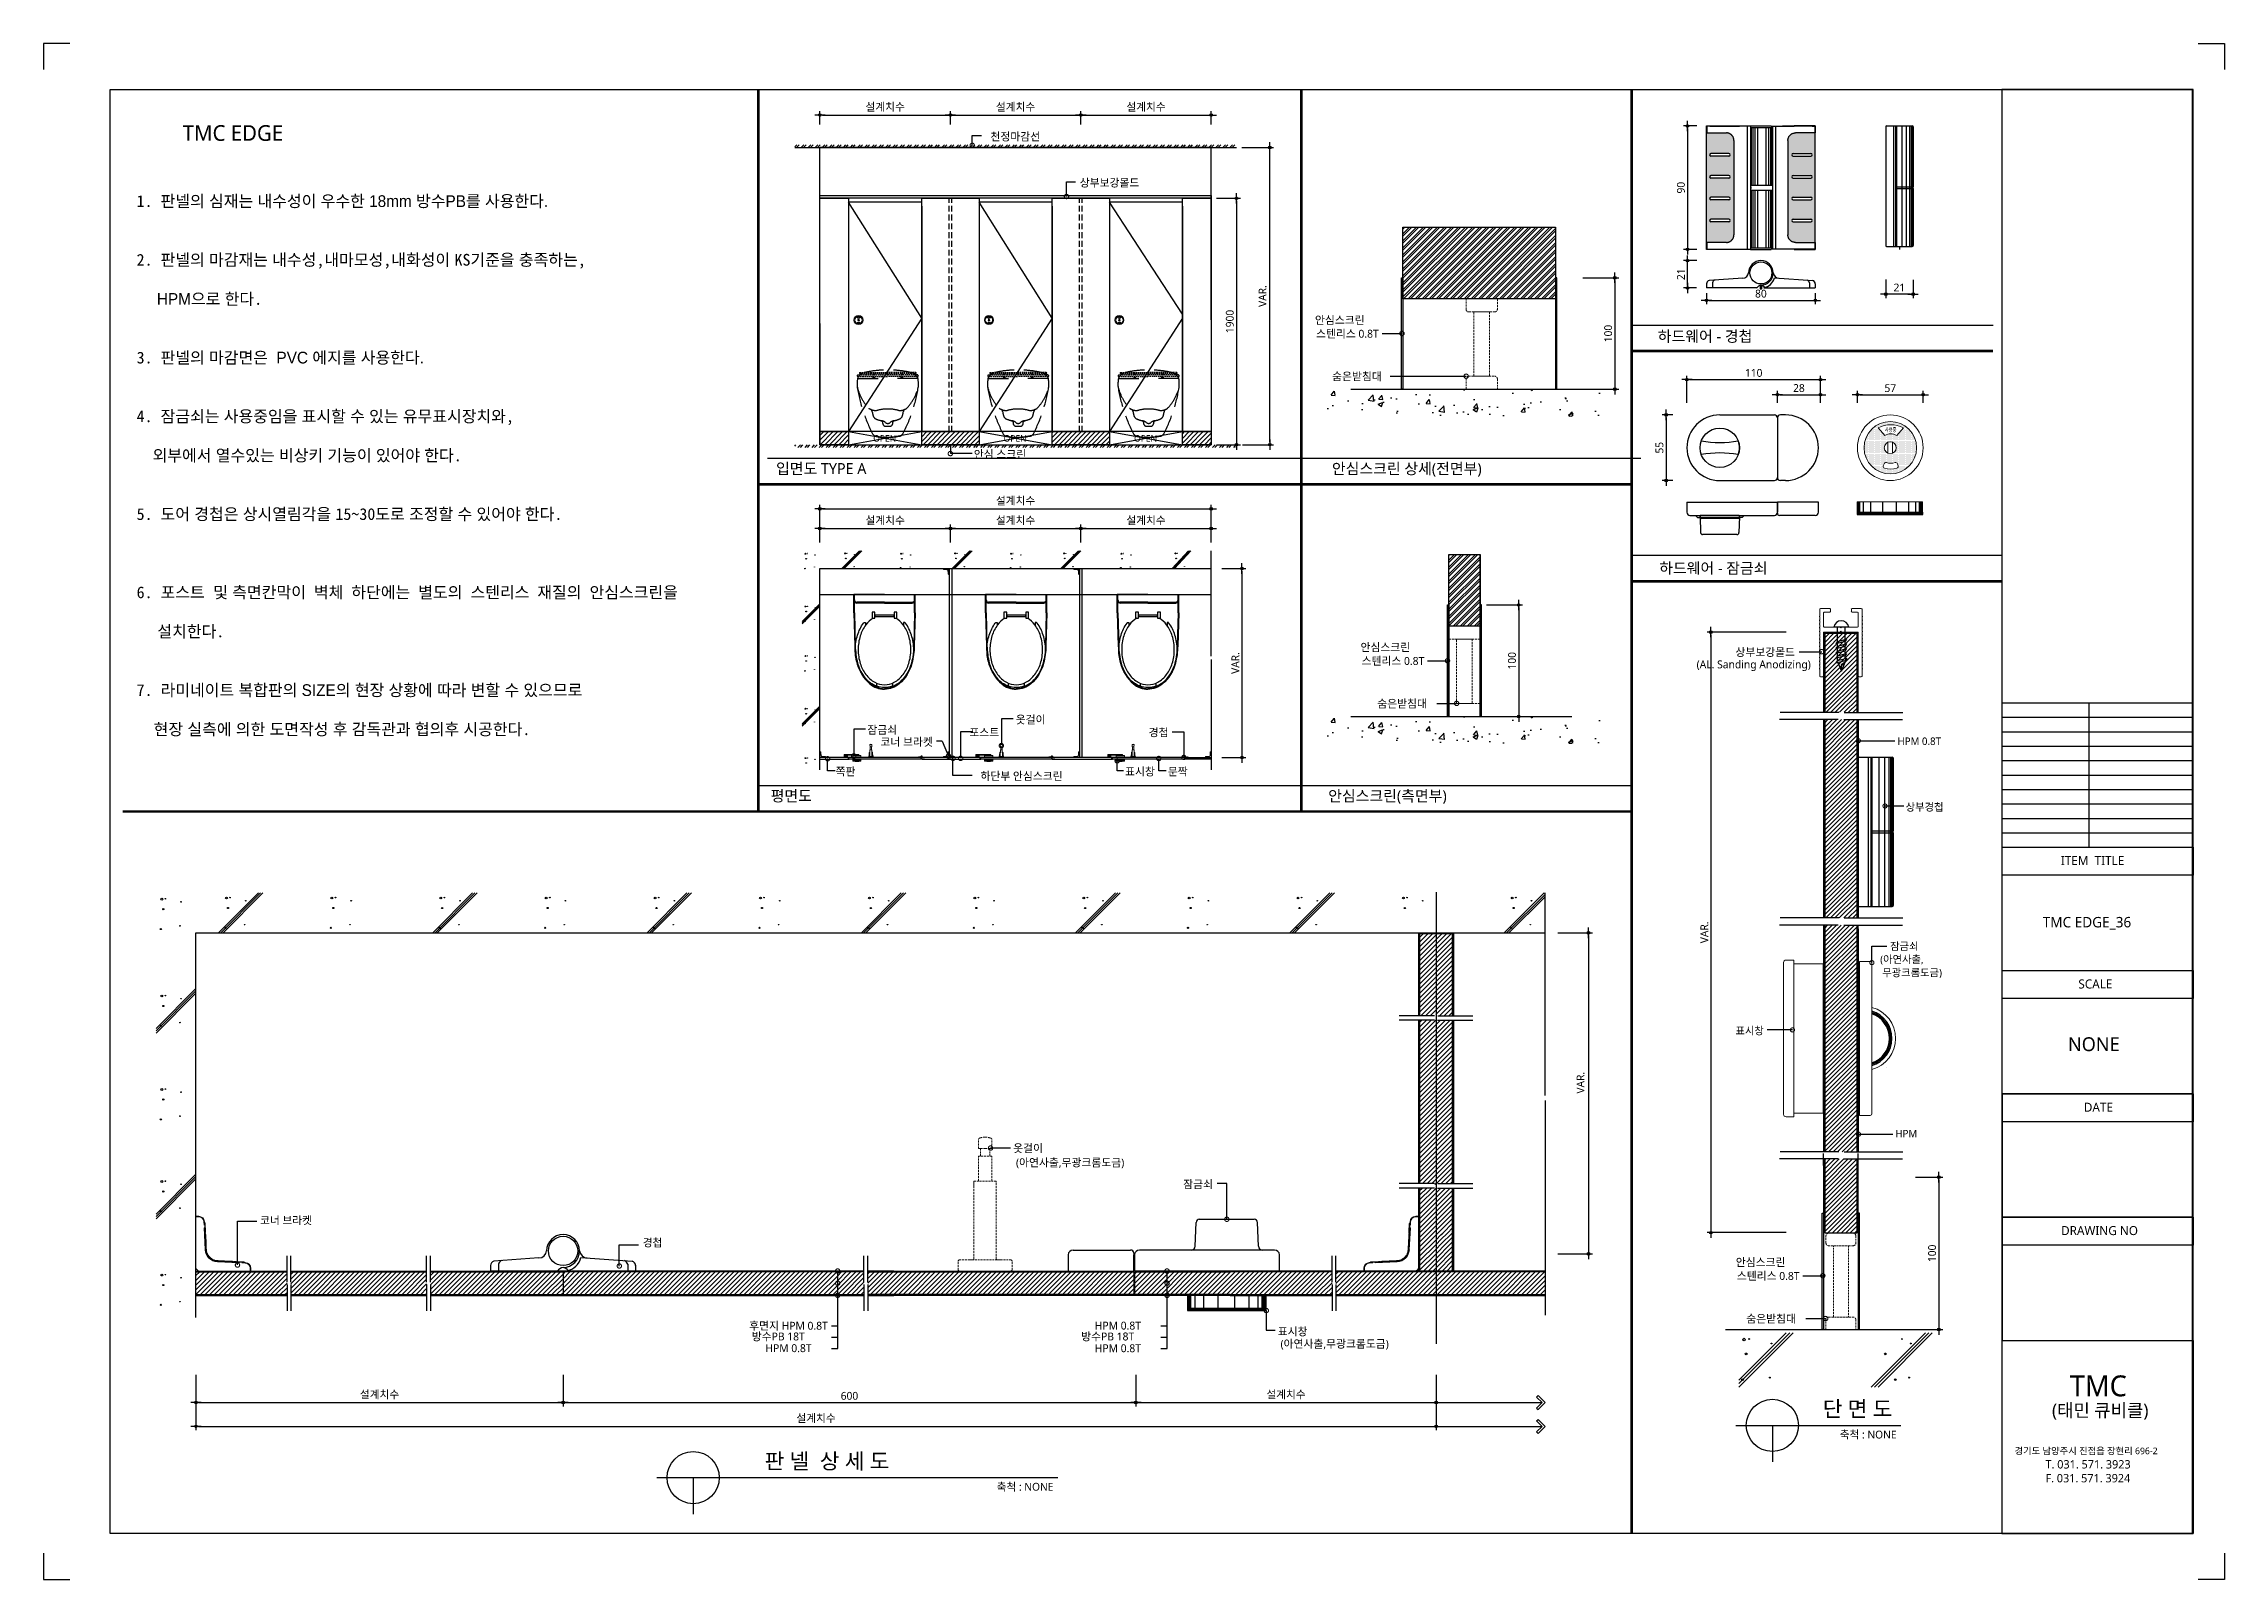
# Model space of a CAD drawing. Extents: x -256 to 8104, y -176 to 5714.
import ezdxf
from ezdxf.enums import TextEntityAlignment as Align

# ---------------------------------------------------------------- set-up
doc = ezdxf.new("R2010")
doc.units = 0
doc.header["$LTSCALE"] = 30
for name, pattern in [('CEN', [62, 60, -1, 0, -1]), ('HIDDEN', [0.375, 0.25, -0.125]), ('HIDDEN2', [4.7625, 3.175, -1.5875])]:
    doc.linetypes.add(name, pattern=pattern)
doc.layers.get('0').update_dxf_attribs({"linetype": 'CONTINUOUS'})
doc.layers.get('DEFPOINTS').update_dxf_attribs({"linetype": 'CONTINUOUS'})
for name, color, linetype in [('02---제품선', 4, 'CONTINUOUS'), ('0_toilet', 6, 'CONTINUOUS'), ('C', 2, 'CONTINUOUS'), ('curior-0Line', 252, 'CONTINUOUS'), ('DIM', 7, 'CONTINUOUS'), ('HAT', 8, 'CONTINUOUS'), ('HID', 9, 'HIDDEN'), ('jac text', 7, 'CONTINUOUS'), ('TIT', 3, 'CONTINUOUS'), ('경첩', 4, 'CONTINUOUS'), ('기타', 1, 'CONTINUOUS'), ('문자', 3, 'CONTINUOUS'), ('부자재', 4, 'CONTINUOUS'), ('상부보강몰드', 4, 'HIDDEN2'), ('옷걸이', 4, 'CONTINUOUS'), ('잠금쇠(회전형)', 4, 'CONTINUOUS'), ('중심선', 1, 'CEN'), ('치수', 1, 'CONTINUOUS'), ('판넬', 2, 'CONTINUOUS'), ('해치', 8, 'CONTINUOUS')]:
    doc.layers.add(name, color=color, linetype=linetype)
doc.styles.add('HDW', font='gulim.ttc')
doc.styles.add('돋움', font='malgun.ttf')
doc.dimstyles.new('10', dxfattribs={"dimscale": 10, "dimtxt": 3, "dimasz": 1, "dimexe": 1.5, "dimexo": 2, "dimgap": 1, "dimtad": 1, "dimdec": 0, "dimlunit": 6, "dimtxsty": '돋움', "dimblk": 'DIMDOT', "dimcen": -1, "dimdle": 1.5, "dimclrt": 3, "dimazin": 3, "dimtfac": 1, "dimtdec": 0, "dimtix": 1, "dimtmove": 2, "dimatfit": 3, "dimldrblk": 'DIMDOT', "dimarcsym": 0})
pattern_1 = [(45, (147208.739, -1593.336), (-8.55643, 8.55643), [])]
pattern_2 = [(45, (146401.2, -1704.915), (-8.980256, 8.980256), [])]
pattern_3 = [(45, (146404.804, -1733.326), (-8.980256, 8.980256), [])]

# ---------------------------------------------------------------- blocks, each defined once
blk = doc.blocks.new('DIMDOT')
at = {"linetype": 'Continuous'}
blk.add_line((-2, 0), (2, 0), dxfattribs=at)
for radius in [0.5, 0.25]:
    blk.add_circle((0, 0), radius, dxfattribs=at)
blk = doc.blocks.new('*D962')
at = {"layer": 'DEFPOINTS', "color": 0}
for p in [(157946.5, 3882.6), (157446.5, 3826.3), (157946.5, 3826.3)]:
    blk.add_point(p, dxfattribs=at)
at = {"layer": 'DIM', "color": 0, "lineweight": -2, "ltscale": 10}
for p, q in [((157446.5, 3846.3), (157446.5, 3897.6)), ((157456.5, 3882.6), (157936.5, 3882.6)), ((157946.5, 3846.3), (157946.5, 3897.6))]:
    blk.add_line(p, q, dxfattribs=at)
at = {"layer": 'DIM', "color": 0, "lineweight": -2, "xscale": 10, "yscale": 10, "zscale": 10, "rotation": 180}
blk.add_blockref('DIMDOT', (157446.5, 3882.6), dxfattribs=at)
at = {"layer": 'DIM', "color": 0, "lineweight": -2, "xscale": 10, "yscale": 10, "zscale": 10}
blk.add_blockref('DIMDOT', (157946.5, 3882.6), dxfattribs=at)
at = {"layer": 'DIM', "color": 3, "insert": (157696.5, 3912.2), "char_height": 30, "attachment_point": 5, "style": '돋움'}
blk.add_mtext('설계치수', dxfattribs=at)
blk = doc.blocks.new('*D963')
at = {"layer": 'DEFPOINTS', "color": 0}
for p in [(158446.5, 3882.6), (157946.5, 3826.3), (158446.5, 3826.3)]:
    blk.add_point(p, dxfattribs=at)
at = {"layer": 'DIM', "color": 0, "lineweight": -2, "ltscale": 10}
for p, q in [((157946.5, 3846.3), (157946.5, 3897.6)), ((157956.5, 3882.6), (158436.5, 3882.6)), ((158446.5, 3846.3), (158446.5, 3897.6))]:
    blk.add_line(p, q, dxfattribs=at)
at = {"layer": 'DIM', "color": 0, "lineweight": -2, "xscale": 10, "yscale": 10, "zscale": 10, "rotation": 180}
blk.add_blockref('DIMDOT', (157946.5, 3882.6), dxfattribs=at)
at = {"layer": 'DIM', "color": 0, "lineweight": -2, "xscale": 10, "yscale": 10, "zscale": 10}
blk.add_blockref('DIMDOT', (158446.5, 3882.6), dxfattribs=at)
at = {"layer": 'DIM', "color": 3, "insert": (158196.5, 3912.2), "char_height": 30, "attachment_point": 5, "style": '돋움'}
blk.add_mtext('설계치수', dxfattribs=at)
blk = doc.blocks.new('*D964')
at = {"layer": 'DEFPOINTS', "color": 0}
for p in [(158946.5, 3882.6), (158446.5, 3826.3), (158946.5, 3826.3)]:
    blk.add_point(p, dxfattribs=at)
at = {"layer": 'DIM', "color": 0, "lineweight": -2, "ltscale": 10}
for p, q in [((158446.5, 3846.3), (158446.5, 3897.6)), ((158456.5, 3882.6), (158936.5, 3882.6)), ((158946.5, 3846.3), (158946.5, 3897.6))]:
    blk.add_line(p, q, dxfattribs=at)
at = {"layer": 'DIM', "color": 0, "lineweight": -2, "xscale": 10, "yscale": 10, "zscale": 10, "rotation": 180}
blk.add_blockref('DIMDOT', (158446.5, 3882.6), dxfattribs=at)
at = {"layer": 'DIM', "color": 0, "lineweight": -2, "xscale": 10, "yscale": 10, "zscale": 10}
blk.add_blockref('DIMDOT', (158946.5, 3882.6), dxfattribs=at)
at = {"layer": 'DIM', "color": 3, "insert": (158696.5, 3912.2), "char_height": 30, "attachment_point": 5, "style": '돋움'}
blk.add_mtext('설계치수', dxfattribs=at)
blk = doc.blocks.new('*D965')
at = {"layer": 'DEFPOINTS', "color": 0}
for p in [(158946.5, 3563.4), (158946.5, 2618.4), (159043.4, 2618.4)]:
    blk.add_point(p, dxfattribs=at)
at = {"layer": 'DIM', "color": 0, "lineweight": -2, "ltscale": 10}
for p, q in [((158966.5, 3563.4), (159058.4, 3563.4)), ((159043.4, 3553.4), (159043.4, 2628.4)), ((158966.5, 2618.4), (159058.4, 2618.4))]:
    blk.add_line(p, q, dxfattribs=at)
at = {"layer": 'DIM', "color": 0, "lineweight": -2, "xscale": 10, "yscale": 10, "zscale": 10}
for p, rotation in [((159043.4, 3563.4), 90), ((159043.4, 2618.4), 270)]:
    blk.add_blockref('DIMDOT', p, dxfattribs=dict(at, rotation=rotation))
at = {"layer": 'DIM', "color": 3, "insert": (159017.8, 3090.9), "char_height": 30, "attachment_point": 5, "rotation": 90, "style": '돋움'}
blk.add_mtext('1900', dxfattribs=at)
blk = doc.blocks.new('*D966')
at = {"layer": 'DEFPOINTS', "color": 0}
for p in [(158967.5, 2143.5), (158967.5, 1418.5), (159064.4, 1418.5)]:
    blk.add_point(p, dxfattribs=at)
at = {"layer": 'DIM', "color": 0, "lineweight": -2, "ltscale": 10}
for p, q in [((158987.5, 2143.5), (159079.4, 2143.5)), ((159064.4, 2133.5), (159064.4, 1428.5)), ((158987.5, 1418.5), (159079.4, 1418.5))]:
    blk.add_line(p, q, dxfattribs=at)
at = {"layer": 'DIM', "color": 0, "lineweight": -2, "xscale": 10, "yscale": 10, "zscale": 10}
for p, rotation in [((159064.4, 2143.5), 90), ((159064.4, 1418.5), 270)]:
    blk.add_blockref('DIMDOT', p, dxfattribs=dict(at, rotation=rotation))
at = {"layer": 'DIM', "color": 3, "insert": (159039.2, 1781), "char_height": 30, "attachment_point": 5, "rotation": 90, "style": '돋움'}
blk.add_mtext('VAR.', dxfattribs=at)
blk = doc.blocks.new('_DOTSMALL')
at = {"color": 0, "linetype": 'ByBlock', "const_width": 0.5}
blk.add_lwpolyline([(-0.0625, 0, 1), (0.0625, 0, 1)], format="xyb", close=True, dxfattribs=at)
blk = doc.blocks.new('A$C63EC304E')
at = {"layer": '치수', "color": 1, "xscale": 2.5, "yscale": 2.5, "zscale": 2.5, "rotation": 234.3098741996962}
blk.add_blockref('_DOTSMALL', (0.31, 0.31), dxfattribs=at)
blk = doc.blocks.new('A$C2BC9653E')
at = {"layer": '치수', "xscale": 0.3333333333333333, "yscale": 0.3333333333333333, "zscale": 0.3333333333333333}
blk.add_blockref('A$C63EC304E', (0, 0), dxfattribs=at)
blk = doc.blocks.new('A$C7FC71301')
at = {"layer": '치수', "rotation": 180}
blk.add_blockref('A$C2BC9653E', (0.21, 0.21), dxfattribs=at)
blk = doc.blocks.new('A$C4A20372B')
at = {"layer": '치수'}
blk.add_blockref('A$C7FC71301', (0, 0), dxfattribs=at)
blk = doc.blocks.new('A$C566469F5')
at = {"layer": '치수'}
blk.add_blockref('A$C4A20372B', (0, 0), dxfattribs=at)
blk = doc.blocks.new('A$C7E317CD4')
at = {"layer": '해치', "xscale": 2, "yscale": 2, "zscale": 2}
blk.add_blockref('A$C566469F5', (0, 0), dxfattribs=at)
blk = doc.blocks.new('A$C601D7F27')
at = {"layer": '치수'}
blk.add_blockref('A$C7E317CD4', (0, 0), dxfattribs=at)
blk = doc.blocks.new('A$C38802C08')
at = {"layer": '치수'}
blk.add_blockref('A$C601D7F27', (0, 0), dxfattribs=at)
blk = doc.blocks.new('*D967')
at = {"layer": 'DEFPOINTS', "color": 0}
for p in [(158946.5, 2297.1), (158446.5, 2223.9), (158946.5, 2223.9)]:
    blk.add_point(p, dxfattribs=at)
at = {"layer": 'DIM', "color": 0, "lineweight": -2, "ltscale": 10}
for p, q in [((158446.5, 2243.9), (158446.5, 2312.1)), ((158456.5, 2297.1), (158936.5, 2297.1)), ((158946.5, 2243.9), (158946.5, 2312.1))]:
    blk.add_line(p, q, dxfattribs=at)
at = {"layer": 'DIM', "color": 0, "lineweight": -2, "xscale": 10, "yscale": 10, "zscale": 10, "rotation": 180}
blk.add_blockref('DIMDOT', (158446.5, 2297.1), dxfattribs=at)
at = {"layer": 'DIM', "color": 0, "lineweight": -2, "xscale": 10, "yscale": 10, "zscale": 10}
blk.add_blockref('DIMDOT', (158946.5, 2297.1), dxfattribs=at)
at = {"layer": 'DIM', "color": 3, "insert": (158696.5, 2326.7), "char_height": 30, "attachment_point": 5, "style": '돋움'}
blk.add_mtext('설계치수', dxfattribs=at)
blk = doc.blocks.new('*D968')
at = {"layer": 'DEFPOINTS', "color": 0}
for p in [(158946.5, 2372.4), (157446.5, 2223.9), (158946.5, 2223.9)]:
    blk.add_point(p, dxfattribs=at)
at = {"layer": 'DIM', "color": 0, "lineweight": -2, "ltscale": 10}
for p, q in [((157446.5, 2243.9), (157446.5, 2387.4)), ((157456.5, 2372.4), (158936.5, 2372.4)), ((158946.5, 2243.9), (158946.5, 2387.4))]:
    blk.add_line(p, q, dxfattribs=at)
at = {"layer": 'DIM', "color": 0, "lineweight": -2, "xscale": 10, "yscale": 10, "zscale": 10, "rotation": 180}
blk.add_blockref('DIMDOT', (157446.5, 2372.4), dxfattribs=at)
at = {"layer": 'DIM', "color": 0, "lineweight": -2, "xscale": 10, "yscale": 10, "zscale": 10}
blk.add_blockref('DIMDOT', (158946.5, 2372.4), dxfattribs=at)
at = {"layer": 'DIM', "color": 3, "insert": (158196.5, 2402.1), "char_height": 30, "attachment_point": 5, "style": '돋움'}
blk.add_mtext('설계치수', dxfattribs=at)
blk = doc.blocks.new('*D969')
at = {"layer": 'DEFPOINTS', "color": 0}
for p in [(158446.5, 2297.1), (157946.5, 2223.9), (158446.5, 2223.9)]:
    blk.add_point(p, dxfattribs=at)
at = {"layer": 'DIM', "color": 0, "lineweight": -2, "ltscale": 10}
for p, q in [((157946.5, 2243.9), (157946.5, 2312.1)), ((157956.5, 2297.1), (158436.5, 2297.1)), ((158446.5, 2243.9), (158446.5, 2312.1))]:
    blk.add_line(p, q, dxfattribs=at)
at = {"layer": 'DIM', "color": 0, "lineweight": -2, "xscale": 10, "yscale": 10, "zscale": 10, "rotation": 180}
blk.add_blockref('DIMDOT', (157946.5, 2297.1), dxfattribs=at)
at = {"layer": 'DIM', "color": 0, "lineweight": -2, "xscale": 10, "yscale": 10, "zscale": 10}
blk.add_blockref('DIMDOT', (158446.5, 2297.1), dxfattribs=at)
at = {"layer": 'DIM', "color": 3, "insert": (158196.5, 2326.7), "char_height": 30, "attachment_point": 5, "style": '돋움'}
blk.add_mtext('설계치수', dxfattribs=at)
blk = doc.blocks.new('*D970')
at = {"layer": 'DEFPOINTS', "color": 0}
for p in [(157946.5, 2297.1), (157446.5, 2223.9), (157946.5, 2223.9)]:
    blk.add_point(p, dxfattribs=at)
at = {"layer": 'DIM', "color": 0, "lineweight": -2, "ltscale": 10}
for p, q in [((157446.5, 2243.9), (157446.5, 2312.1)), ((157456.5, 2297.1), (157936.5, 2297.1)), ((157946.5, 2243.9), (157946.5, 2312.1))]:
    blk.add_line(p, q, dxfattribs=at)
at = {"layer": 'DIM', "color": 0, "lineweight": -2, "xscale": 10, "yscale": 10, "zscale": 10, "rotation": 180}
blk.add_blockref('DIMDOT', (157446.5, 2297.1), dxfattribs=at)
at = {"layer": 'DIM', "color": 0, "lineweight": -2, "xscale": 10, "yscale": 10, "zscale": 10}
blk.add_blockref('DIMDOT', (157946.5, 2297.1), dxfattribs=at)
at = {"layer": 'DIM', "color": 3, "insert": (157696.5, 2326.7), "char_height": 30, "attachment_point": 5, "style": '돋움'}
blk.add_mtext('설계치수', dxfattribs=at)
blk = doc.blocks.new('*D971')
at = {"layer": 'DEFPOINTS', "color": 0}
for p in [(161282, 2868), (160770, 2759.3), (161282, 2759.3)]:
    blk.add_point(p, dxfattribs=at)
at = {"layer": 'DIM', "color": 0, "lineweight": -2, "ltscale": 10}
for p, q in [((160770, 2779.3), (160770, 2883)), ((160780, 2868), (161272, 2868)), ((161282, 2779.3), (161282, 2883))]:
    blk.add_line(p, q, dxfattribs=at)
at = {"layer": 'DIM', "color": 0, "lineweight": -2, "xscale": 10, "yscale": 10, "zscale": 10, "rotation": 180}
blk.add_blockref('DIMDOT', (160770, 2868), dxfattribs=at)
at = {"layer": 'DIM', "color": 0, "lineweight": -2, "xscale": 10, "yscale": 10, "zscale": 10}
blk.add_blockref('DIMDOT', (161282, 2868), dxfattribs=at)
at = {"layer": 'DIM', "color": 3, "insert": (161026, 2893.5), "char_height": 30, "attachment_point": 5, "style": '돋움'}
blk.add_mtext('110', dxfattribs=at)
blk = doc.blocks.new('*D972')
at = {"layer": 'DEFPOINTS', "color": 0}
for p in [(161117, 2759.3), (161282, 2810), (161282, 2759.3)]:
    blk.add_point(p, dxfattribs=at)
at = {"layer": 'DIM', "color": 0, "lineweight": -2, "ltscale": 10}
for p, q in [((161117, 2779.3), (161117, 2825)), ((161127, 2810), (161272, 2810)), ((161282, 2779.3), (161282, 2825))]:
    blk.add_line(p, q, dxfattribs=at)
at = {"layer": 'DIM', "color": 0, "lineweight": -2, "xscale": 10, "yscale": 10, "zscale": 10, "rotation": 180}
blk.add_blockref('DIMDOT', (161117, 2810), dxfattribs=at)
at = {"layer": 'DIM', "color": 0, "lineweight": -2, "xscale": 10, "yscale": 10, "zscale": 10}
blk.add_blockref('DIMDOT', (161282, 2810), dxfattribs=at)
at = {"layer": 'DIM', "color": 3, "insert": (161199.5, 2835.5), "char_height": 30, "attachment_point": 5, "style": '돋움'}
blk.add_mtext('28', dxfattribs=at)
blk = doc.blocks.new('*D973')
at = {"layer": 'DEFPOINTS', "color": 0}
for p in [(161423.7, 2759.3), (161675.7, 2810), (161675.7, 2759.3)]:
    blk.add_point(p, dxfattribs=at)
at = {"layer": 'DIM', "color": 0, "lineweight": -2, "ltscale": 10}
for p, q in [((161423.7, 2779.3), (161423.7, 2825)), ((161433.7, 2810), (161665.7, 2810)), ((161675.7, 2779.3), (161675.7, 2825))]:
    blk.add_line(p, q, dxfattribs=at)
at = {"layer": 'DIM', "color": 0, "lineweight": -2, "xscale": 10, "yscale": 10, "zscale": 10, "rotation": 180}
blk.add_blockref('DIMDOT', (161423.7, 2810), dxfattribs=at)
at = {"layer": 'DIM', "color": 0, "lineweight": -2, "xscale": 10, "yscale": 10, "zscale": 10}
blk.add_blockref('DIMDOT', (161675.7, 2810), dxfattribs=at)
at = {"layer": 'DIM', "color": 3, "insert": (161549.7, 2835.2), "char_height": 30, "attachment_point": 5, "style": '돋움'}
blk.add_mtext('57', dxfattribs=at)
blk = doc.blocks.new('*D974')
at = {"layer": 'DEFPOINTS', "color": 0}
for p in [(160827.6, 3840.7), (160772.6, 3367.6), (160827.6, 3367.6)]:
    blk.add_point(p, dxfattribs=at)
at = {"layer": 'DIM', "color": 0, "lineweight": -2, "ltscale": 10}
for p, q in [((160807.6, 3840.7), (160757.6, 3840.7)), ((160772.6, 3830.7), (160772.6, 3377.6)), ((160807.6, 3367.6), (160757.6, 3367.6))]:
    blk.add_line(p, q, dxfattribs=at)
at = {"layer": 'DIM', "color": 0, "lineweight": -2, "xscale": 10, "yscale": 10, "zscale": 10}
for p, rotation in [((160772.6, 3840.7), 90), ((160772.6, 3367.6), 270)]:
    blk.add_blockref('DIMDOT', p, dxfattribs=dict(at, rotation=rotation))
at = {"layer": 'DIM', "color": 3, "insert": (160747.1, 3604.1), "char_height": 30, "attachment_point": 5, "rotation": 90, "style": '돋움'}
blk.add_mtext('90', dxfattribs=at)
blk = doc.blocks.new('*D975')
at = {"layer": 'DEFPOINTS', "color": 0}
for p in [(160845.2, 3219.4), (161262.3, 3219.4), (161262.3, 3172)]:
    blk.add_point(p, dxfattribs=at)
at = {"layer": 'DIM', "color": 0, "lineweight": -2, "ltscale": 10}
for p, q in [((160845.2, 3199.4), (160845.2, 3157)), ((161262.3, 3199.4), (161262.3, 3157)), ((160855.2, 3172), (161252.3, 3172))]:
    blk.add_line(p, q, dxfattribs=at)
at = {"layer": 'DIM', "color": 0, "lineweight": -2, "xscale": 10, "yscale": 10, "zscale": 10, "rotation": 180}
blk.add_blockref('DIMDOT', (160845.2, 3172), dxfattribs=at)
at = {"layer": 'DIM', "color": 0, "lineweight": -2, "xscale": 10, "yscale": 10, "zscale": 10}
blk.add_blockref('DIMDOT', (161262.3, 3172), dxfattribs=at)
at = {"layer": 'DIM', "color": 3, "insert": (161053.7, 3197.5), "char_height": 30, "attachment_point": 5, "style": '돋움'}
blk.add_mtext('80', dxfattribs=at)
blk = doc.blocks.new('*D976')
at = {"layer": 'DEFPOINTS', "color": 0}
for p in [(160772.6, 3324.4), (160827.6, 3324.4), (160826.9, 3219.4)]:
    blk.add_point(p, dxfattribs=at)
at = {"layer": 'DIM', "color": 0, "lineweight": -2, "ltscale": 10}
for p, q in [((160807.6, 3324.4), (160757.6, 3324.4)), ((160772.6, 3229.4), (160772.6, 3314.4)), ((160806.9, 3219.4), (160757.6, 3219.4))]:
    blk.add_line(p, q, dxfattribs=at)
at = {"layer": 'DIM', "color": 0, "lineweight": -2, "xscale": 10, "yscale": 10, "zscale": 10}
for p, rotation in [((160772.6, 3324.4), 90), ((160772.6, 3219.4), 270)]:
    blk.add_blockref('DIMDOT', p, dxfattribs=dict(at, rotation=rotation))
at = {"layer": 'DIM', "color": 3, "insert": (160747.3, 3271.9), "char_height": 30, "attachment_point": 5, "rotation": 90, "style": '돋움'}
blk.add_mtext('21', dxfattribs=at)
blk = doc.blocks.new('*D977')
at = {"layer": 'DEFPOINTS', "color": 0}
for p in [(161532.1, 3271.5), (161637.1, 3270.8), (161532.1, 3195.9)]:
    blk.add_point(p, dxfattribs=at)
at = {"layer": 'DIM', "color": 0, "lineweight": -2, "ltscale": 10}
for p, q in [((161532.1, 3251.5), (161532.1, 3180.9)), ((161627.1, 3195.9), (161542.1, 3195.9)), ((161637.1, 3250.8), (161637.1, 3180.9))]:
    blk.add_line(p, q, dxfattribs=at)
at = {"layer": 'DIM', "color": 0, "lineweight": -2, "xscale": 10, "yscale": 10, "zscale": 10, "rotation": 180}
blk.add_blockref('DIMDOT', (161532.1, 3195.9), dxfattribs=at)
at = {"layer": 'DIM', "color": 0, "lineweight": -2, "xscale": 10, "yscale": 10, "zscale": 10}
blk.add_blockref('DIMDOT', (161637.1, 3195.9), dxfattribs=at)
at = {"layer": 'DIM', "color": 3, "insert": (161584.6, 3221.2), "char_height": 30, "attachment_point": 5, "style": '돋움'}
blk.add_mtext('21', dxfattribs=at)
blk = doc.blocks.new('A$C10E41893')
at = {"layer": '부자재'}
for p, q in [((6, 0), (6, 196)), ((123, 196), (6, 196)), ((123, 192), (6, 192)), ((55, 0), (55, 177)), ((61, 0), (61, 177)), ((6, 0), (6, -196)), ((55, 0), (55, -177)), ((61, 0), (61, -177)), ((123, -192), (6, -192)), ((123, -196), (6, -196))]:
    blk.add_line(p, q, dxfattribs=at)
for points in [[(123, 196, -0.012538), (123, 196), (335, 190, -0.055395), (445, 175, -0.154276), (577, 93, -0.179504), (612, 0, -0.179504)], [(123, 192, -0.012538), (123, 192), (335, 187, -0.055395), (444, 172, -0.154276), (574, 91, -0.179504), (608, 0, -0.179504)], [(157, -72, 0.089162), (200, -119, 0.085733), (270, -155, 0.075373), (359, -168, 0.075373), (447, -155, 0.085733), (517, -119, 0.106084), (567, -62, 0.126931), (583, 0, 0.126931), (567, 62, 0.106084), (517, 119, 0.085733), (447, 155, 0.075373), (359, 168, 0.075373), (270, 155, 0.085733), (200, 119, 0.089162), (157, 72)], [(572, 51), (589, 51), (589, 60, 0.021185), (583, 71, 0.106084), (528, 134, 0.085733), (453, 172, 0.075373), (359, 187, 0.075373), (265, 172, 0.085733), (189, 134, 0.007337), (184, 130), (184, 122), (205, 122)], [(123, -196, 0.012538), (123, -196), (335, -190, 0.055395), (445, -175, 0.154276), (577, -93, 0.179504), (612, 0, 0.179504)], [(123, -192, 0.012538), (123, -192), (335, -187, 0.055395), (444, -172, 0.154276), (574, -91, 0.179504), (608, 0, 0.179504)], [(589, -51, 0.090214), (598, 0, 0.090214), (589, 51, 0.106084)], [(572, -51), (589, -51), (589, -60, -0.021185), (583, -71, -0.106084), (528, -134, -0.085733), (453, -172, -0.075373), (359, -187, -0.075373), (265, -172, -0.085733), (189, -134, -0.007337), (184, -130), (184, -122), (205, -122)]]:
    blk.add_lwpolyline(points, format="xyb", dxfattribs=at)
blk.add_lwpolyline([(138, -61), (119, -61), (119, -79), (157, -79), (157, -61), (138, -61), (147, -61), (147, 61), (138, 61), (157, 61), (157, 79), (119, 79), (119, 61), (138, 61), (138, -61), (119, -61)], dxfattribs=at)
for centre, start, end in [((40, 177), 0, 90), ((46, 177), 0, 90), ((40, -177), 270, 0), ((46, -177), 270, 0)]:
    blk.add_arc(centre, 15, start, end, dxfattribs=at)
blk = doc.blocks.new('A$C460A2A32')
at = {"color": 0}
for p, q in [((3, 20), (0, 16)), ((3, 20), (9, 20)), ((4, 10), (162, 10)), ((9, 20), (162, 20)), ((13, 32), (11, 30)), ((13, 32), (162, 32)), ((13, 27), (162, 27)), ((312, 32), (162, 32)), ((312, 27), (162, 27)), ((316, 20), (162, 20)), ((321, 10), (162, 10)), ((312, 32), (313, 30)), ((322, 20), (316, 20)), ((322, 20), (324, 16))]:
    blk.add_line(p, q, dxfattribs=at)
for centre, radius, start, end in [((4, 14), 4, 150.0107, 270), ((13, 29), 2, 135, 270), ((109, 28), 26, 182.6717, 198.4118), ((109, 10), 26, 180, 202.6199), ((107, 28), 23, 183.0205, 200.9186), ((107, 10), 23, 180, 205.7715), ((69, 10), 23, 334.2285, 0), ((69, 28), 23, 339.0814, 356.9795), ((67, 10), 26, 337.3801, 0), ((67, 28), 26, 341.5882, 357.3283), ((257, 10), 26, 180, 202.6199), ((257, 28), 26, 182.6717, 198.4118), ((256, 28), 23, 183.0205, 200.9186), ((256, 10), 23, 180, 205.7715), ((217, 10), 23, 334.2285, 0), ((217, 28), 23, 339.0814, 356.9795), ((216, 28), 26, 341.5882, 357.3283), ((216, 10), 26, 337.3801, 0), ((312, 29), 2, 270, 45), ((321, 14), 4, 270, 29.9893)]:
    blk.add_arc(centre, radius, start, end, dxfattribs=at)
blk = doc.blocks.new('*D978')
at = {"layer": 'DEFPOINTS', "color": 0}
for p in [(160735.7, 2732.8), (160690, 2480.8), (160735.7, 2480.8)]:
    blk.add_point(p, dxfattribs=at)
at = {"layer": 'DIM', "color": 0, "lineweight": -2, "ltscale": 10}
for p, q in [((160715.7, 2732.8), (160675, 2732.8)), ((160690, 2722.8), (160690, 2490.8)), ((160715.7, 2480.8), (160675, 2480.8))]:
    blk.add_line(p, q, dxfattribs=at)
at = {"layer": 'DIM', "color": 0, "lineweight": -2, "xscale": 10, "yscale": 10, "zscale": 10}
for p, rotation in [((160690, 2732.8), 90), ((160690, 2480.8), 270)]:
    blk.add_blockref('DIMDOT', p, dxfattribs=dict(at, rotation=rotation))
at = {"layer": 'DIM', "color": 3, "insert": (160664.7, 2606.8), "char_height": 30, "attachment_point": 5, "rotation": 90, "style": '돋움'}
blk.add_mtext('55', dxfattribs=at)
blk = doc.blocks.new('*D979')
at = {"layer": 'DEFPOINTS', "color": 0}
for p in [(161171, 1899.7), (160862.2, -403.5), (161171, -403.5)]:
    blk.add_point(p, dxfattribs=at)
at = {"layer": 'DIM', "color": 0, "lineweight": -2, "ltscale": 10}
for p, q in [((161151, 1899.7), (160847.2, 1899.7)), ((160862.2, 1889.7), (160862.2, -393.5)), ((161151, -403.5), (160847.2, -403.5))]:
    blk.add_line(p, q, dxfattribs=at)
at = {"layer": 'DIM', "color": 0, "lineweight": -2, "xscale": 10, "yscale": 10, "zscale": 10}
for p, rotation in [((160862.2, 1899.7), 90), ((160862.2, -403.5), 270)]:
    blk.add_blockref('DIMDOT', p, dxfattribs=dict(at, rotation=rotation))
at = {"layer": 'DIM', "color": 3, "insert": (160837, 748.1), "char_height": 30, "attachment_point": 5, "rotation": 90, "style": '돋움'}
blk.add_mtext('VAR.', dxfattribs=at)
blk = doc.blocks.new('A$C13EB2441')
for p, q in [((0.84, 7.37), (0.84, 14.11)), ((0.84, 6.74), (0.84, 0))]:
    blk.add_line(p, q)
blk = doc.blocks.new('*D980')
at = {"layer": 'DEFPOINTS', "color": 0}
for p in [(161626.7, -190.7), (161635.8, -775.1), (161735.6, -775.1)]:
    blk.add_point(p, dxfattribs=at)
at = {"layer": 'DIM', "color": 0, "lineweight": -2, "ltscale": 10}
for p, q in [((161646.7, -190.7), (161750.6, -190.7)), ((161735.6, -200.7), (161735.6, -765.1)), ((161655.8, -775.1), (161750.6, -775.1))]:
    blk.add_line(p, q, dxfattribs=at)
at = {"layer": 'DIM', "color": 0, "lineweight": -2, "xscale": 10, "yscale": 10, "zscale": 10}
for p, rotation in [((161735.6, -190.7), 90), ((161735.6, -775.1), 270)]:
    blk.add_blockref('DIMDOT', p, dxfattribs=dict(at, rotation=rotation))
at = {"layer": 'DIM', "color": 3, "insert": (161710, -482.9), "char_height": 30, "attachment_point": 5, "rotation": 90, "style": '돋움'}
blk.add_mtext('100', dxfattribs=at)
blk = doc.blocks.new('*D981')
at = {"layer": 'DEFPOINTS', "color": 0}
for p in [(159043.4, 3758.2), (159170.8, 3758.2), (159045.9, 2618.4)]:
    blk.add_point(p, dxfattribs=at)
at = {"layer": 'DIM', "color": 0, "lineweight": -2, "ltscale": 10}
for p, q in [((159063.4, 3758.2), (159185.8, 3758.2)), ((159170.8, 2628.4), (159170.8, 3748.2)), ((159065.9, 2618.4), (159185.8, 2618.4))]:
    blk.add_line(p, q, dxfattribs=at)
at = {"layer": 'DIM', "color": 0, "lineweight": -2, "xscale": 10, "yscale": 10, "zscale": 10}
for p, rotation in [((159170.8, 3758.2), 90), ((159170.8, 2618.4), 270)]:
    blk.add_blockref('DIMDOT', p, dxfattribs=dict(at, rotation=rotation))
at = {"layer": 'DIM', "color": 3, "insert": (159143.5, 3188.3), "char_height": 30, "attachment_point": 5, "rotation": 90, "style": '돋움'}
blk.add_mtext('VAR.', dxfattribs=at)
blk = doc.blocks.new('*D982')
at = {"layer": 'DEFPOINTS', "color": 0}
for p in [(155054.6, -929.4), (156461.7, -929.4), (156461.7, -1055.1)]:
    blk.add_point(p, dxfattribs=at)
at = {"layer": 'DIM', "color": 0, "lineweight": -2, "ltscale": 10}
for p, q in [((155054.6, -949.4), (155054.6, -1070.1)), ((156461.7, -949.4), (156461.7, -1070.1)), ((155064.6, -1055.1), (156451.7, -1055.1))]:
    blk.add_line(p, q, dxfattribs=at)
at = {"layer": 'DIM', "color": 0, "lineweight": -2, "xscale": 10, "yscale": 10, "zscale": 10, "rotation": 180}
blk.add_blockref('DIMDOT', (155054.6, -1055.1), dxfattribs=at)
at = {"layer": 'DIM', "color": 0, "lineweight": -2, "xscale": 10, "yscale": 10, "zscale": 10}
blk.add_blockref('DIMDOT', (156461.7, -1055.1), dxfattribs=at)
at = {"layer": 'DIM', "color": 3, "insert": (155758.2, -1025.5), "char_height": 30, "attachment_point": 5, "style": '돋움'}
blk.add_mtext('설계치수', dxfattribs=at)
blk = doc.blocks.new('*D983')
at = {"layer": 'DEFPOINTS', "color": 0}
for p in [(155054.6, -929.4), (159808.5, -929.4), (159808.5, -1146.6)]:
    blk.add_point(p, dxfattribs=at)
at = {"layer": 'DIM', "color": 0, "lineweight": -2, "ltscale": 10}
for p, q in [((155054.6, -949.4), (155054.6, -1161.6)), ((159808.5, -949.4), (159808.5, -1161.6)), ((155064.6, -1146.6), (159798.5, -1146.6))]:
    blk.add_line(p, q, dxfattribs=at)
at = {"layer": 'DIM', "color": 0, "lineweight": -2, "xscale": 10, "yscale": 10, "zscale": 10, "rotation": 180}
blk.add_blockref('DIMDOT', (155054.6, -1146.6), dxfattribs=at)
at = {"layer": 'DIM', "color": 0, "lineweight": -2, "xscale": 10, "yscale": 10, "zscale": 10}
blk.add_blockref('DIMDOT', (159808.5, -1146.6), dxfattribs=at)
at = {"layer": 'DIM', "color": 3, "insert": (157431.6, -1116.9), "char_height": 30, "attachment_point": 5, "style": '돋움'}
blk.add_mtext('설계치수', dxfattribs=at)
blk = doc.blocks.new('*D984')
at = {"layer": 'DEFPOINTS', "color": 0}
for p in [(158657.7, -929.4), (159808.5, -929.4), (159808.5, -1055.1)]:
    blk.add_point(p, dxfattribs=at)
at = {"layer": 'DIM', "color": 0, "lineweight": -2, "ltscale": 10}
for p, q in [((158657.7, -949.4), (158657.7, -1070.1)), ((159808.5, -949.4), (159808.5, -1070.1)), ((158667.7, -1055.1), (159798.5, -1055.1))]:
    blk.add_line(p, q, dxfattribs=at)
at = {"layer": 'DIM', "color": 0, "lineweight": -2, "xscale": 10, "yscale": 10, "zscale": 10, "rotation": 180}
blk.add_blockref('DIMDOT', (158657.7, -1055.1), dxfattribs=at)
at = {"layer": 'DIM', "color": 0, "lineweight": -2, "xscale": 10, "yscale": 10, "zscale": 10}
blk.add_blockref('DIMDOT', (159808.5, -1055.1), dxfattribs=at)
at = {"layer": 'DIM', "color": 3, "insert": (159233.1, -1025.5), "char_height": 30, "attachment_point": 5, "style": '돋움'}
blk.add_mtext('설계치수', dxfattribs=at)
blk = doc.blocks.new('*D985')
at = {"layer": 'DEFPOINTS', "color": 0}
for p in [(156461.7, -929.4), (158657.7, -929.4), (158657.7, -1055.1)]:
    blk.add_point(p, dxfattribs=at)
at = {"layer": 'DIM', "color": 0, "lineweight": -2, "ltscale": 10}
for p, q in [((156461.7, -949.4), (156461.7, -1070.1)), ((158657.7, -949.4), (158657.7, -1070.1)), ((156471.7, -1055.1), (158647.7, -1055.1))]:
    blk.add_line(p, q, dxfattribs=at)
at = {"layer": 'DIM', "color": 0, "lineweight": -2, "xscale": 10, "yscale": 10, "zscale": 10, "rotation": 180}
blk.add_blockref('DIMDOT', (156461.7, -1055.1), dxfattribs=at)
at = {"layer": 'DIM', "color": 0, "lineweight": -2, "xscale": 10, "yscale": 10, "zscale": 10}
blk.add_blockref('DIMDOT', (158657.7, -1055.1), dxfattribs=at)
at = {"layer": 'DIM', "color": 3, "insert": (157559.7, -1029.6), "char_height": 30, "attachment_point": 5, "style": '돋움'}
blk.add_mtext('600', dxfattribs=at)
blk = doc.blocks.new('A$C06B31977')
for p, q in [((1.26, 11.06), (1.26, 21.17)), ((1.26, 10.11), (1.26, 0))]:
    blk.add_line(p, q)
blk = doc.blocks.new('*D986')
at = {"layer": 'DEFPOINTS', "color": 0}
for p in [(160255.3, 746.3), (160255.3, -485.1), (160393.2, -485.1)]:
    blk.add_point(p, dxfattribs=at)
at = {"layer": 'DIM', "color": 0, "lineweight": -2, "ltscale": 10}
for p, q in [((160275.3, 746.3), (160408.2, 746.3)), ((160393.2, 736.3), (160393.2, -475.1)), ((160275.3, -485.1), (160408.2, -485.1))]:
    blk.add_line(p, q, dxfattribs=at)
at = {"layer": 'DIM', "color": 0, "lineweight": -2, "xscale": 10, "yscale": 10, "zscale": 10}
for p, rotation in [((160393.2, 746.3), 90), ((160393.2, -485.1), 270)]:
    blk.add_blockref('DIMDOT', p, dxfattribs=dict(at, rotation=rotation))
at = {"layer": 'DIM', "color": 3, "insert": (160362.4, 171.5), "char_height": 30, "attachment_point": 5, "rotation": 90, "style": '돋움'}
blk.add_mtext('VAR.', dxfattribs=at)
blk = doc.blocks.new('*D987')
at = {"layer": 'DEFPOINTS', "color": 0}
for p in [(159982.2, 2003.6), (159982.2, 1576.1), (160125.1, 1576.1)]:
    blk.add_point(p, dxfattribs=at)
at = {"layer": 'DIM', "color": 0, "lineweight": -2, "ltscale": 10}
for p, q in [((160002.2, 2003.6), (160140.1, 2003.6)), ((160125.1, 1993.6), (160125.1, 1586.1)), ((160002.2, 1576.1), (160140.1, 1576.1))]:
    blk.add_line(p, q, dxfattribs=at)
at = {"layer": 'DIM', "color": 0, "lineweight": -2, "xscale": 10, "yscale": 10, "zscale": 10}
for p, rotation in [((160125.1, 2003.6), 90), ((160125.1, 1576.1), 270)]:
    blk.add_blockref('DIMDOT', p, dxfattribs=dict(at, rotation=rotation))
at = {"layer": 'DIM', "color": 3, "insert": (160099.5, 1789.8), "char_height": 30, "attachment_point": 5, "rotation": 90, "style": '돋움'}
blk.add_mtext('100', dxfattribs=at)
blk = doc.blocks.new('*D988')
at = {"layer": 'DEFPOINTS', "color": 0}
for p in [(160350.9, 3258.5), (160350.9, 2831), (160493.8, 2831)]:
    blk.add_point(p, dxfattribs=at)
at = {"layer": 'DIM', "color": 0, "lineweight": -2, "ltscale": 10}
for p, q in [((160370.9, 3258.5), (160508.8, 3258.5)), ((160493.8, 3248.5), (160493.8, 2841)), ((160370.9, 2831), (160508.8, 2831))]:
    blk.add_line(p, q, dxfattribs=at)
at = {"layer": 'DIM', "color": 0, "lineweight": -2, "xscale": 10, "yscale": 10, "zscale": 10}
for p, rotation in [((160493.8, 3258.5), 90), ((160493.8, 2831), 270)]:
    blk.add_blockref('DIMDOT', p, dxfattribs=dict(at, rotation=rotation))
at = {"layer": 'DIM', "color": 3, "insert": (160468.2, 3044.7), "char_height": 30, "attachment_point": 5, "rotation": 90, "style": '돋움'}
blk.add_mtext('100', dxfattribs=at)
blk = doc.blocks.new('EDGE_36', base_point=(154726.3, -1557.6))
h = blk.add_hatch()
h.set_pattern_fill('ANSI31', color=2, style=0)
h.set_pattern_definition([(45, (157962.7143, 39.345), (-2.245064, 2.245064), [])])
h.paths.add_polyline_path([(159857.2, 2003.6), (159852.2, 2003.6), (159852.2, 1791.9, -1), (159852.2, 1787.7), (159852.2, 1576.1), (159857.2, 1576.1)])
h.paths.add_polyline_path([(159982.2, 1787.7, -1), (159982.2, 1791.9), (159982.2, 2003.6), (159977.2, 2003.6), (159977.2, 1576.1), (159982.2, 1576.1)])
at = {"layer": 'HAT'}
h = blk.add_hatch(dxfattribs=at)
h.set_pattern_fill('ANSI32', color=256, scale=2, style=0)
h.set_pattern_definition([(45, (146110.435, -1874.802), (-13.470384, 13.470384), []), (45, (146119.415, -1874.802), (-13.470384, 13.470384), [])])
h.paths.add_polyline_path([(157349.8, 3768.2), (159043.4, 3768.2), (159043.4, 3758.2), (157349.8, 3758.2)])
h = blk.add_hatch(dxfattribs=at)
h.set_pattern_fill('ANSI32', color=256, scale=2, style=0)
h.set_pattern_definition([(45, (146424.548, -1800.644), (-13.470384, 13.470384), []), (45, (146433.528, -1800.644), (-13.470384, 13.470384), [])])
h.paths.add_polyline_path([(159681.5, 3452.3), (160266.8, 3452.3), (160266.8, 3177.6), (159681.5, 3177.6)])
h = blk.add_hatch(dxfattribs=at)
h.set_pattern_fill('ANSI32', color=256, scale=2, style=0)
h.set_pattern_definition([(45, (146110.435, -1692.822), (-13.470384, 13.470384), []), (45, (146119.415, -1692.822), (-13.470384, 13.470384), [])])
h.paths.add_polyline_path([(157349.8, 2607.9), (159043.4, 2607.9), (159043.4, 2617.9), (157349.8, 2617.9)])
h = blk.add_hatch(dxfattribs=at)
h.set_pattern_fill('ANSI32', color=256, scale=2, style=0)
h.set_pattern_definition([(45, (154775.865, -1800.644), (-13.470384, 13.470384), []), (45, (154784.846, -1800.644), (-13.470384, 13.470384), [])])
h.paths.add_polyline_path([(159977.2, 2197.4), (159857.2, 2197.4), (159857.2, 1922.7), (159977.2, 1922.7), (159977.2, 2003.6)])
at = {"layer": 'HAT', "transparency": 33554687}
h = blk.add_hatch(dxfattribs=at)
h.set_pattern_fill('ANSI31', color=256, scale=3.811219)
h.set_pattern_definition(pattern_1)
h.paths.add_polyline_path([(161352.2, 1592), (161373.4, 1592), (161422.3, 1592), (161422.3, 1895), (161298.4, 1895), (161298.4, 1592)])
at = {"layer": 'HAT'}
h = blk.add_hatch(dxfattribs=at)
h.set_pattern_fill('ANSI31', color=256, scale=3.811219, style=0)
h.set_pattern_definition(pattern_1)
edge = h.paths.add_edge_path()
edge.add_line((161422.3, 1517.9), (161365.7, 1517.9))
edge.add_arc((161363.7, 1517.9), 1.99, -54.30987, 0, ccw=False)
edge.add_arc((161363.7, 1517.9), 1.99, 125.69013, 305.69013, ccw=False)
edge.add_arc((161363.7, 1517.9), 1.99, 0, 125.69013, ccw=False)
edge.add_line((161365.7, 1517.9), (161422.3, 1517.9))
edge.add_line((161422.3, 1517.9), (161422.3, 1564.4))
edge.add_line((161422.3, 1564.4), (161412.5, 1564.4))
edge.add_spline(control_points=[(161409.8, 1556.9), (161410.7, 1559.4), (161411.6, 1561.9), (161412.5, 1564.4)], knot_values=[0, 0, 0, 0, 0.152076, 0.152076, 0.152076, 0.152076], degree=3, periodic=0)
edge.add_line((161412.5, 1564.4), (161360.4, 1564.4))
edge.add_line((161360.4, 1564.4), (161360.4, 803.5))
edge.add_line((161360.4, 803.5), (161414.4, 803.5))
edge.add_spline(control_points=[(161414.4, 803.5), (161417.5, 811.9), (161420.3, 819.3), (161422.3, 822.9)], knot_values=[0.152076, 0.152076, 0.152076, 0.152076, 0.673721, 0.673721, 0.673721, 0.673721], degree=3, periodic=0)
edge.add_spline(control_points=[(161424.6, 803.5), (161425.1, 813.1), (161426.1, 827.7), (161423.4, 824.8), (161422.3, 822.9)], knot_values=[0.673721, 0.673721, 0.673721, 0.673721, 1.332503, 1.60798, 1.60798, 1.60798, 1.60798], degree=3, periodic=0)
edge.add_line((161422.3, 822.9), (161422.3, 1517.9))
h.paths.add_polyline_path([(161360.4, 1564.4), (161298.4, 1564.4), (161298.4, 803.5), (161360.4, 803.5)])
h = blk.add_hatch(dxfattribs=at)
h.set_pattern_fill('ANSI31', color=256, scale=3.811219, style=0)
h.set_pattern_definition(pattern_1)
h.paths.add_polyline_path([(161360.4, 340.9), (161298.4, 340.9), (161298.4, -93.1), (161360.4, -93.1), (161360.4, 11.2, -0.567825), (161360.4, 14.6)])
h.paths.add_polyline_path([(161422.3, 340.9), (161360.4, 340.9), (161360.4, 14.6, -0.582142), (161363.4, 12.9), (161422.3, 12.9)])
edge = h.paths.add_edge_path()
edge.add_line((161422.3, 12.9), (161363.4, 12.9))
edge.add_arc((161361.4, 12.9), 1.99, -54.30987, 0, ccw=False)
edge.add_arc((161361.4, 12.9), 1.99, 239.17799, 305.69013, ccw=False)
edge.add_line((161360.4, 11.2), (161360.4, -93.1))
edge.add_line((161360.4, -93.1), (161414.4, -93.1))
edge.add_spline(control_points=[(161414.4, -93.1), (161417.5, -84.8), (161420.3, -77.3), (161422.3, -73.7)], knot_values=[0.152076, 0.152076, 0.152076, 0.152076, 0.673721, 0.673721, 0.673721, 0.673721], degree=3, periodic=0)
edge.add_line((161422.3, -73.7), (161422.3, 12.9))
h.paths.add_polyline_path([(161360.4, 775.9), (161298.4, 775.9), (161298.4, 340.9), (161360.4, 340.9)])
edge = h.paths.add_edge_path()
edge.add_line((161422.3, 775.9), (161412.5, 775.9))
edge.add_spline(control_points=[(161409.8, 768.4), (161410.7, 770.9), (161411.6, 773.4), (161412.5, 775.9)], knot_values=[0, 0, 0, 0, 0.152076, 0.152076, 0.152076, 0.152076], degree=3, periodic=0)
edge.add_line((161412.5, 775.9), (161360.4, 775.9))
edge.add_line((161360.4, 775.9), (161360.4, 340.9))
edge.add_line((161360.4, 340.9), (161422.3, 340.9))
edge.add_line((161422.3, 340.9), (161422.3, 775.9))
at = {"layer": 'HAT', "transparency": 33554687}
h = blk.add_hatch(dxfattribs=at)
h.set_pattern_fill('ANSI31', color=256, scale=3.811219, style=0)
h.set_pattern_definition(pattern_1)
h.paths.add_polyline_path([(161350.3, -120.8), (161298.4, -120.8), (161298.4, -403.6), (161360.4, -403.6), (161360.4, -120.8)])
h.paths.add_polyline_path([(161422.3, -120.8), (161371.5, -120.8), (161360.4, -120.8), (161360.4, -403.6), (161422.3, -403.6)])
at = {"layer": '해치'}
h = blk.add_hatch(dxfattribs=at)
h.set_pattern_fill('DOTS', color=256, scale=2.628474)
h.set_pattern_definition([(0, (157883.4782, 4175.716), (2.086351, 4.172702), [0, -4.172702])])
edge = h.paths.add_edge_path()
edge.add_line((160845.7, 3394.1), (160845.8, 3394.1))
edge.add_spline(control_points=[(160845.8, 3394.1), (160846, 3394.1), (160857.5, 3394.1)], knot_values=[-0.724312, -0.724312, -0.724312, 0.724312, 0.724312, 0.724312], weights=[1, 0.748956, 1], degree=2, periodic=0)
edge.add_line((160857.5, 3394.1), (160921.4, 3394.1))
edge.add_spline(control_points=[(160921.4, 3394.1), (160950.3, 3394.1), (160950.3, 3423)], knot_values=[-1.570796, -1.570796, -1.570796, 0, 0, 0], weights=[1, 0.707107, 1], degree=2, periodic=0)
edge.add_line((160950.3, 3423), (160950.3, 3785.2))
edge.add_spline(control_points=[(160950.3, 3785.2), (160950.3, 3814.1), (160921.4, 3814.1)], knot_values=[0, 0, 0, 1.570796, 1.570796, 1.570796], weights=[1, 0.707107, 1], degree=2, periodic=0)
edge.add_line((160921.4, 3814.1), (160857.5, 3814.1))
edge.add_spline(control_points=[(160857.5, 3814.1), (160846, 3814.1), (160845.8, 3814.1)], knot_values=[-0.724312, -0.724312, -0.724312, 0.724312, 0.724312, 0.724312], weights=[1, 0.748956, 1], degree=2, periodic=0)
edge.add_line((160845.7, 3814.1), (160845.7, 3394.1))
h.paths.add_polyline_path([(160930.6, 3735.4, -0.414214), (160935.9, 3730.1, -0.414214), (160930.6, 3724.9), (160862.3, 3724.9, -0.414214), (160857, 3730.1, -0.414214), (160862.3, 3735.4)], flags=16)
h.paths.add_polyline_path([(160930.6, 3651.4, -0.414214), (160935.9, 3646.1, -0.414214), (160930.6, 3640.9), (160862.3, 3640.9, -0.414214), (160857, 3646.1, -0.414214), (160862.3, 3651.4)], flags=16)
h.paths.add_polyline_path([(160930.6, 3567.4, -0.414214), (160935.9, 3562.1, -0.414214), (160930.6, 3556.9), (160862.3, 3556.9, -0.414214), (160857, 3562.1, -0.414214), (160862.3, 3567.4)], flags=16)
h.paths.add_polyline_path([(160930.6, 3483.4, -0.414214), (160935.9, 3478.1, -0.414214), (160930.6, 3472.9), (160862.3, 3472.9, -0.414214), (160857, 3478.1, -0.414214), (160862.3, 3483.4)], flags=16)
h = blk.add_hatch(dxfattribs=at)
h.set_pattern_fill('DOTS', color=256, scale=2.628474)
h.set_pattern_definition([(0, (157408.861, 4175.716), (2.086351, 4.1727023), [0, -4.1727023])])
edge = h.paths.add_edge_path()
edge.add_spline(control_points=[(161157.1, 3785.2), (161157.1, 3814.1), (161186.1, 3814.1)], knot_values=[0, 0, 0, 1.570796, 1.570796, 1.570796], weights=[1, 0.707107, 1], degree=2, periodic=0)
edge.add_line((161186.1, 3814.1), (161250, 3814.1))
edge.add_spline(control_points=[(161250, 3814.1), (161261.5, 3814.1), (161261.7, 3814.1)], knot_values=[-0.724312, -0.724312, -0.724312, 0.724312, 0.724312, 0.724312], weights=[1, 0.748956, 1], degree=2, periodic=0)
edge.add_line((161261.8, 3814.1), (161261.8, 3394.1))
edge.add_line((161261.8, 3394.1), (161261.7, 3394.1))
edge.add_spline(control_points=[(161261.7, 3394.1), (161261.5, 3394.1), (161250, 3394.1)], knot_values=[-0.724312, -0.724312, -0.724312, 0.724312, 0.724312, 0.724312], weights=[1, 0.748956, 1], degree=2, periodic=0)
edge.add_line((161250, 3394.1), (161186.1, 3394.1))
edge.add_spline(control_points=[(161186.1, 3394.1), (161157.1, 3394.1), (161157.1, 3423)], knot_values=[-1.570796, -1.570796, -1.570796, 0, 0, 0], weights=[1, 0.707107, 1], degree=2, periodic=0)
edge.add_line((161157.1, 3423), (161157.1, 3785.2))
h.paths.add_polyline_path([(161176.9, 3735.4, 0.414214), (161171.6, 3730.1, 0.414214), (161176.9, 3724.9), (161245.2, 3724.9, 0.414214), (161250.5, 3730.1, 0.414214), (161245.2, 3735.4)], flags=16)
h.paths.add_polyline_path([(161176.9, 3651.4, 0.414214), (161171.6, 3646.1, 0.414214), (161176.9, 3640.9), (161245.2, 3640.9, 0.414214), (161250.5, 3646.1, 0.414214), (161245.2, 3651.4)], flags=16)
h.paths.add_polyline_path([(161176.9, 3567.4, 0.414214), (161171.6, 3562.1, 0.414214), (161176.9, 3556.9), (161245.2, 3556.9, 0.414214), (161250.5, 3562.1, 0.414214), (161245.2, 3567.4)], flags=16)
h.paths.add_polyline_path([(161176.9, 3483.4, 0.414214), (161171.6, 3478.1, 0.414214), (161176.9, 3472.9), (161245.2, 3472.9, 0.414214), (161250.5, 3478.1, 0.414214), (161245.2, 3483.4)], flags=16)
h = blk.add_hatch(dxfattribs=at)
h.set_pattern_fill('AR-CONC', color=256, style=0)
h.set_pattern_definition([(50, (157962.71, 1294.26), (182.185, -15.939), [19.05, -209.55]), (355, (157962.71, 1294.26), (-35.243, 191.057), [15.24, -167.64]), (100.451, (157977.9, 1292.93), (146.943, 175.117), [16.19, -178.09]), (46.184, (157962.71, 1345.06), (271.079, -42.042), [28.575, -314.325]), (96.636, (157985.3, 1341.56), (237.404, 247.426), [24.285, -267.135]), (351.184, (157962.71, 1345.06), (237.405, 247.425), [22.86, -251.46]), (21, (157988.11, 1332.36), (151.615, -102.2655), [19.05, -209.55]), (326, (157988.11, 1332.36), (61.802, 184.188), [15.24, -167.64]), (71.4514, (158000.75, 1323.84), (213.416, 81.923), [16.19, -178.09]), (37.5, (157962.714, 1294.26), (3.0886, 84.555), [0, -165.608, 0, -170.18, 0, -168.275]), (7.5, (157962.71, 1294.26), (66.8197, 100.1806), [0, -97.028, 0, -161.798, 0, -64.135]), (327.5, (157906.07, 1294.26), (135.5906, -5.7287), [0, -63.5, 0, -198.12, 0, -262.89]), (317.5, (157880.67, 1294.26), (148.129, 25.4265), [0, -82.55, 0, -131.572, 0, -186.69])])
h.paths.add_polyline_path([(160442.3, 2728), (160442.3, 2831), (159392.1, 2831), (159392.1, 2728)])
h = blk.add_hatch(dxfattribs=at)
h.set_pattern_fill('DOTS', color=256, scale=2.628474)
h.set_pattern_definition([(0, (155855.6728, -850.5616), (2.086351, 4.1727023), [0, -4.1727023])])
h.paths.add_polyline_path([(161650.3, 2606.8, 1), (161449, 2606.8, 1)])
h.paths.add_polyline_path([(161526.7, 2606.8, -1), (161572.6, 2606.8, -1)], flags=16)
h.paths.add_polyline_path([(161574.4, 2654.1, 0.250537), (161528.5, 2654.1), (161502.7, 2682.5, -0.258173), (161600.2, 2682.5)], flags=16)
h.paths.add_polyline_path([(161577.1, 2545.3), (161579.9, 2537.2, -0.437988), (161575.1, 2528.1, -0.127495), (161527.9, 2528.1, -0.437988), (161523, 2537.2), (161525.8, 2545.3, -0.407197), (161534.6, 2549.7, 0.156299), (161568.4, 2549.7, -0.407197)], flags=16)
h.paths.add_polyline_path([(161524.5, 2661.9), (161577.9, 2661.9), (161577.9, 2689.4), (161524.5, 2689.4)], flags=8)
at = {"layer": '해치', "transparency": 33554687}
h = blk.add_hatch(dxfattribs=at)
h.set_pattern_fill('ANSI31', color=3, scale=4)
h.set_pattern_definition(pattern_3)
h.paths.add_polyline_path([(157446.5, 2668.4), (157556.5, 2668.4), (157556.5, 2618.4), (157446.5, 2618.4)])
h = blk.add_hatch(dxfattribs=at)
h.set_pattern_fill('ANSI31', color=3, scale=4)
h.set_pattern_definition(pattern_3)
h.paths.add_polyline_path([(157836.5, 2668.4), (158056.5, 2668.4), (158056.5, 2618.4), (157836.5, 2618.4)])
h.paths.add_polyline_path([(158336.5, 2668.4), (158556.5, 2668.4), (158556.5, 2618.4), (158336.5, 2618.4)])
h.paths.add_polyline_path([(158836.5, 2668.4), (158946.5, 2668.4), (158946.5, 2618.4), (158836.5, 2618.4)])
at = {"layer": '해치'}
h = blk.add_hatch(dxfattribs=at)
h.set_pattern_fill('AR-CONC', color=256, style=0)
h.set_pattern_definition([(50, (157962.71, 39.35), (182.185, -15.939), [19.05, -209.55]), (355, (157962.71, 39.35), (-35.243, 191.057), [15.24, -167.64]), (100.451, (157977.9, 38.02), (146.943, 175.117), [16.19, -178.09]), (46.184, (157962.71, 90.15), (271.079, -42.042), [28.575, -314.325]), (96.636, (157985.3, 86.64), (237.404, 247.426), [24.285, -267.135]), (351.184, (157962.71, 90.15), (237.405, 247.425), [22.86, -251.46]), (21, (157988.11, 77.45), (151.615, -102.2655), [19.05, -209.55]), (326, (157988.11, 77.45), (61.802, 184.188), [15.24, -167.64]), (71.4514, (158000.75, 68.92), (213.416, 81.923), [16.19, -178.09]), (37.5, (157962.714, 39.345), (3.0886, 84.555), [0, -165.608, 0, -170.18, 0, -168.275]), (7.5, (157962.71, 39.345), (66.8197, 100.1806), [0, -97.028, 0, -161.798, 0, -64.135]), (327.5, (157906.07, 39.345), (135.5906, -5.7287), [0, -63.5, 0, -198.12, 0, -262.89]), (317.5, (157880.67, 39.35), (148.129, 25.4265), [0, -82.55, 0, -131.572, 0, -186.69])])
h.paths.add_polyline_path([(160442.3, 1473.1), (160442.3, 1576.1), (159392.1, 1576.1), (159392.1, 1473.1)])
h = blk.add_hatch(dxfattribs=at)
h.set_pattern_fill('ANSI31', color=256, scale=4, style=0)
h.set_pattern_definition([(45, (-116501.88, -57701.527), (-8.9802561, 8.9802561), [])])
edge = h.paths.add_edge_path()
edge.add_line((159808.5, 742.9), (159746.1, 742.9))
edge.add_line((159746.1, 742.9), (159745.2, 742))
edge.add_line((159745.2, 742), (159745.2, 641.6))
edge.add_line((159745.2, 641.6), (159788, 641.6))
edge.add_line((159788, 641.6), (159788, 600.1))
edge.add_line((159788, 600.1), (159745.2, 600.1))
edge.add_line((159745.2, 600.1), (159745.2, 428.4))
edge.add_line((159745.2, 428.4), (159801.8, 428.4))
edge.add_spline(control_points=[(159801.8, 428.4), (159804.5, 436), (159810.6, 451.4), (159806.7, 420.5), (159808.2, 418), (159808.5, 417.9)], knot_values=[0.456227, 0.456227, 0.456227, 0.456227, 2.847595, 6.178025, 6.737145, 6.737145, 6.737145, 6.737145], degree=3, periodic=0)
edge.add_spline(control_points=[(159808.2, 418.1), (159808.3, 421.2), (159808.3, 423.9), (159807.8, 424.3), (159807.7, 424.3)], knot_values=[0.891967, 0.891967, 0.891967, 0.891967, 1.280656, 1.337888, 1.337888, 1.337888, 1.337888], degree=3, periodic=0)
edge.add_line((159808.5, 417.9), (159808.5, 742.9))
edge = h.paths.add_edge_path()
edge.add_line((159871.9, 742.9), (159808.5, 742.9))
edge.add_line((159808.5, 742.9), (159808.5, 417.9))
edge.add_spline(control_points=[(159808.5, 417.9), (159809.7, 417.7), (159811.9, 422.1), (159814.6, 428.4)], knot_values=[6.737145, 6.737145, 6.737145, 6.737145, 8.913909, 8.913909, 8.913909, 8.913909], degree=3, periodic=0)
edge.add_spline(control_points=[(159814.6, 428.4), (159816.6, 433.2), (159818.9, 439.2), (159821.3, 445.1)], knot_values=[8.913909, 8.913909, 8.913909, 8.913909, 10.573873, 10.573873, 10.573873, 10.573873], degree=3, periodic=0)
edge.add_line((159814.6, 428.4), (159871.9, 428.4))
edge.add_line((159871.9, 428.4), (159871.9, 600.1))
edge.add_line((159871.9, 600.1), (159829, 600.1))
edge.add_line((159829, 600.1), (159829, 641.6))
edge.add_line((159829, 641.6), (159871.9, 641.6))
edge.add_line((159871.9, 641.6), (159871.9, 742.9))
h.paths.add_polyline_path([(159871.9, 641.6), (159829, 641.6), (159829, 600.1), (159871.9, 600.1)], flags=16)
h.paths.add_polyline_path([(159788, 641.6), (159745.2, 641.6), (159745.2, 600.1), (159788, 600.1)], flags=16)
h = blk.add_hatch(dxfattribs=at)
h.set_pattern_fill('ANSI31', color=256, scale=4, style=0)
h.set_pattern_definition([(45, (159808.524, 97.922), (-8.98026, 8.98026), [])])
h.paths.add_polyline_path([(159871.9, 411.3), (159745.2, 411.3), (159745.2, -215.4), (159871.9, -215.4)])
at = {"layer": '해치', "transparency": 33554687}
h = blk.add_hatch(dxfattribs=at)
h.set_pattern_fill('ANSI31', color=256, scale=4)
h.set_pattern_definition(pattern_2)
edge = h.paths.add_edge_path()
edge.add_spline(control_points=[(159808.5, -243), (159808.2, -242.9), (159807.1, -241.2), (159808, -231.3), (159808.2, -225.7)], knot_values=[1.337888, 1.337888, 1.337888, 1.337888, 1.524261, 2.245715, 2.245715, 2.245715, 2.245715], degree=3, periodic=0)
edge.add_spline(control_points=[(159808.5, -225.9), (159808.2, -225.8), (159806.7, -223.3), (159810.6, -192.4), (159804.5, -207.8), (159801.8, -215.4)], knot_values=[0.152076, 0.152076, 0.152076, 0.152076, 0.338449, 1.448592, 2.245715, 2.245715, 2.245715, 2.245715], degree=3, periodic=0)
edge.add_spline(control_points=[(159808.2, -225.7), (159808.3, -222.6), (159808.3, -219.9), (159807.8, -219.5), (159807.7, -219.5)], knot_values=[0.891967, 0.891967, 0.891967, 0.891967, 1.280656, 1.337888, 1.337888, 1.337888, 1.337888], degree=3, periodic=0)
edge.add_spline(control_points=[(159807.7, -219.5), (159806.7, -219.4), (159804.3, -225.4), (159801.8, -232.5)], knot_values=[0.152076, 0.152076, 0.152076, 0.152076, 0.891967, 0.891967, 0.891967, 0.891967], degree=3, periodic=0)
edge.add_spline(control_points=[(159800.1, -237), (159800.7, -235.5), (159801.2, -234), (159801.8, -232.5)], knot_values=[0, 0, 0, 0, 0.152076, 0.152076, 0.152076, 0.152076], degree=3, periodic=0)
edge.add_line((159801.8, -232.5), (159745.2, -232.5))
edge.add_line((159745.2, -232.5), (159745.2, -405))
edge.add_line((159745.2, -405), (159789.9, -405))
edge.add_line((159789.9, -405), (159789.9, -446.5))
edge.add_line((159789.9, -446.5), (159745.2, -446.5))
edge.add_line((159745.2, -446.5), (159745.2, -550.8))
edge.add_line((159745.2, -550.8), (159808.5, -550.8))
edge.add_line((159808.5, -550.8), (159808.5, -243))
h.paths.add_polyline_path([(159871.9, -405), (159827.1, -405), (159827.1, -446.5), (159871.9, -446.5)])
h.paths.add_polyline_path([(159789.9, -405), (159745.2, -405), (159745.2, -446.5), (159789.9, -446.5)], flags=16)
h = blk.add_hatch(dxfattribs=at)
h.set_pattern_fill('ANSI31', color=256, scale=4)
h.set_pattern_definition(pattern_2)
h.paths.add_polyline_path([(159871.9, -293.5), (159808.5, -293.5), (159808.5, -550.8), (159871.9, -550.8), (159871.9, -446.5), (159827.1, -446.5), (159827.1, -405), (159871.9, -405)])
edge = h.paths.add_edge_path()
edge.add_line((159871.9, -232.5), (159814.6, -232.5))
edge.add_spline(control_points=[(159814.6, -232.5), (159811.9, -238.9), (159809.7, -243.2), (159808.5, -243)], knot_values=[2.245715, 2.245715, 2.245715, 2.245715, 2.971303, 2.971303, 2.971303, 2.971303], degree=3, periodic=0)
edge.add_line((159808.5, -243), (159808.5, -293.5))
edge.add_line((159808.5, -293.5), (159871.9, -293.5))
edge.add_line((159871.9, -293.5), (159871.9, -232.5))
h = blk.add_hatch(dxfattribs=at)
h.set_pattern_fill('ANSI31', color=256, scale=4, style=0)
h.set_pattern_definition(pattern_2)
h.paths.add_polyline_path([(155403.6, -602.4), (155403.6, -592.9), (155403.6, -554.1), (155054.6, -554.1), (155054.6, -640.8), (155403.6, -640.8)])
h.paths.add_polyline_path([(155418.3, -602.4), (155418.3, -592.9), (155418.3, -554.1), (155938.7, -554.1), (155938.7, -602.4), (155938.7, -640.8), (155418.3, -640.8)])
at = {"layer": '해치'}
h = blk.add_hatch(dxfattribs=at)
h.set_pattern_fill('ANSI31', color=256, scale=4)
h.set_pattern_definition(pattern_2)
h.paths.add_polyline_path([(156461.7, -640.8), (156461.7, -554.1), (155953.3, -554.1), (155953.3, -640.8)])
at = {"layer": '해치', "transparency": 33554687}
h = blk.add_hatch(dxfattribs=at)
h.set_pattern_fill('ANSI31', color=256, scale=4)
h.set_pattern_definition(pattern_2)
h.paths.add_polyline_path([(156461.7, -554.1), (156461.7, -640.8), (157514.7, -640.8), (157514.7, -599.5, -0.610943), (157513, -596.2, -0.241509), (157514.7, -595.4), (157514.7, -554.1)])
h = blk.add_hatch(dxfattribs=at)
h.set_pattern_fill('ANSI31', color=256, scale=4)
h.set_pattern_definition(pattern_2)
h.paths.add_polyline_path([(157615.4, -554.1), (157514.7, -554.1), (157514.7, -595.4, -0.610943), (157516.4, -598.7, -0.241509), (157514.7, -599.5), (157514.7, -640.8), (157615.4, -640.8)])
h = blk.add_hatch(dxfattribs=at)
h.set_pattern_fill('ANSI31', color=256, scale=4)
h.set_pattern_definition(pattern_2)
h.paths.add_polyline_path([(158649.7, -640.8), (158649.7, -554.1), (157729.6, -554.1), (157630, -554.1), (157630, -592.9), (157630, -602.4), (157630, -640.8), (157729.6, -640.8)])
h = blk.add_hatch(dxfattribs=at)
h.set_pattern_fill('ANSI31', color=256, scale=4, style=0)
h.set_pattern_definition(pattern_2)
h.paths.add_polyline_path([(159424.6, -602.4), (159424.6, -592.9), (159424.6, -554.1), (159808.5, -554.1), (159808.5, -640.8), (159424.6, -640.8)])
edge = h.paths.add_edge_path()
edge.add_line((159410, -602.4), (159410, -592.9))
edge.add_line((159410, -592.9), (159410, -554.1))
edge.add_line((159410, -554.1), (158777.5, -554.1))
edge.add_line((158777.5, -554.1), (158777.5, -595.4))
edge.add_arc((158777.5, -597.4), 2.08, -35.69013, 90, ccw=False)
edge.add_arc((158777.5, -597.4), 2.08, 270, 324.30987, ccw=False)
edge.add_line((158777.5, -599.5), (158777.5, -640.8))
edge.add_line((158777.5, -640.8), (159410, -640.8))
edge.add_line((159410, -640.8), (159410, -602.4))
h.paths.add_polyline_path([(158652.7, -554.1), (158652.7, -640.8), (158777.5, -640.8), (158777.5, -599.5, -0.610943), (158775.8, -596.2, -0.241509), (158777.5, -595.4), (158777.5, -554.1)])
h.paths.add_polyline_path([(160226.2, -554.1), (159808.5, -554.1), (159808.5, -640.8), (160226.2, -640.8)])
at = {"color": 2}
for p, q in [((154470.4, 4156.7), (154470.4, 4056.7)), ((154470.4, 4156.7), (154470.4, 4056.7)), ((154470.4, 4156.7), (154470.4, 4056.7)), ((154570.4, 4156.7), (154470.4, 4156.7)), ((154470.4, 4156.7), (154470.4, 4056.7)), ((162730.4, 4156.7), (162830.4, 4156.7)), ((162730.4, 4156.7), (162830.4, 4156.7)), ((162730.4, 4156.7), (162830.4, 4156.7)), ((162830.4, 4156.7), (162830.4, 4056.7)), ((162830.4, 4156.7), (162830.4, 4056.7)), ((162830.4, 4156.7), (162830.4, 4056.7)), ((157349.8, 3758.2), (159043.4, 3758.2)), ((161584.6, 3379.1), (161584.6, 3367.6)), ((159481.5, 2831), (160370.9, 2831)), ((159481.5, 1576.1), (160329.1, 1576.1)), ((156461.7, -550.8), (156461.7, -644.1)), ((158649.7, -554.1), (158649.7, -640.8)), ((158652.7, -554.1), (158652.7, -640.8)), ((154470.4, -1633.3), (154470.4, -1733.3)), ((154470.4, -1633.3), (154470.4, -1733.3)), ((154470.4, -1633.3), (154470.4, -1733.3)), ((154470.4, -1633.3), (154470.4, -1733.3)), ((162830.4, -1633.3), (162830.4, -1733.3)), ((162830.4, -1633.3), (162830.4, -1733.3)), ((162830.4, -1633.3), (162830.4, -1733.3)), ((154470.4, -1733.3), (154570.4, -1733.3)), ((162830.4, -1733.3), (162730.4, -1733.3)), ((162830.4, -1733.3), (162730.4, -1733.3)), ((162830.4, -1733.3), (162730.4, -1733.3))]:
    blk.add_line(p, q, dxfattribs=at)
for p, q in [((157446.5, 3097.1), (157446.5, 3758.2)), ((158946.5, 3097.1), (158946.5, 3758.2)), ((157446.5, 3083.3), (157446.5, 2618.4)), ((158946.5, 3083.3), (158946.5, 2618.4)), ((157446.5, 2618.4), (158946.5, 2618.4)), ((158946.5, 1807.6), (158946.5, 2211.2)), ((157446.5, 1371.8), (157446.5, 2143.5)), ((157446.5, 2143.5), (158946.5, 2143.5)), ((157446.5, 2043.5), (158946.5, 2043.5)), ((158946.5, 1794.3), (158946.5, 1371.8)), ((160226.2, 122.6), (160226.2, 899.4)), ((155054.6, 746.3), (160226.2, 746.3)), ((155054.6, -728.8), (155054.6, 746.3)), ((159801.9, 428.4), (159667.1, 428.4)), ((159814.6, 428.4), (159949.4, 428.4)), ((160226.2, 103.6), (160226.2, -719.7)), ((159801.9, -215.4), (159667.1, -215.4)), ((159814.6, -215.4), (159949.4, -215.4)), ((160917.4, -775.1), (161750.5, -775.1))]:
    blk.add_line(p, q)
at = {"color": 8}
for p, q in [((160558.3, 3077.2), (161943.5, 3077.2)), ((157245.1, 2566.6), (160592.9, 2566.6)), ((160558.3, 2194.4), (161977.9, 2194.4)), ((157210.4, 1311.7), (159173, 1311.7)), ((159173, 1311.7), (160558.3, 1311.7))]:
    blk.add_line(p, q, dxfattribs=at)
at = {"color": 4}
for p, q in [((157935.3, 2141.4), (157925.5, 2142)), ((157935.3, 2141.4), (157935.9, 2141.4)), ((157939.3, 2137.5), (157939.8, 2127.5)), ((158435.2, 2141.4), (158425.5, 2142)), ((158435.2, 2141.4), (158435.9, 2141.4)), ((158439.3, 2137.5), (158439.8, 2127.5))]:
    blk.add_line(p, q, dxfattribs=at)
at = {"color": 2}
for points in [[(154725.6, 3980.8), (161977.9, 3980.8), (161977.9, -1557.5), (154725.6, -1557.5)], [(154725.6, 3980.8), (161977.9, 3980.8), (161977.9, -1557.5), (154725.6, -1557.5)], [(154725.6, 3980.8), (162707.5, 3980.8), (162707.5, -1557.5), (154725.6, -1557.5)], [(157446.5, 3574.4), (158946.5, 3574.4), (158946.5, 3563.4), (157446.5, 3563.4)], [(159676.5, 3258.5), (159681.5, 3258.5), (159681.5, 2831), (159676.5, 2831)], [(160271.8, 3258.5), (160266.8, 3258.5), (160266.8, 2831), (160271.8, 2831)], [(159852.2, 2003.6), (159857.2, 2003.6), (159857.2, 1576.1), (159852.2, 1576.1)], [(159982.2, 2003.6), (159977.2, 2003.6), (159977.2, 1576.1), (159982.2, 1576.1)], [(161288.9, -328.8), (161293.7, -328.8), (161293.7, -775), (161288.9, -775)], [(161431.8, -328.8), (161427.1, -328.8), (161427.1, -775), (161431.8, -775)]]:
    blk.add_lwpolyline(points, close=True, dxfattribs=at)
at = {"color": 8, "const_width": 10}
for points in [[(157210.4, 1211.7), (157210.4, 3980.8)], [(159291.4, 1211.7), (159291.4, 3980.8)], [(160558.3, -1557.5), (160558.3, 3980.8)], [(160558.3, 2977.2), (161943.5, 2977.2)], [(157210.4, 2466.6), (160558.3, 2466.6)], [(160558.3, 2094.4), (161977.9, 2094.4)], [(154773.7, 1211.7), (160558.3, 1211.7)]]:
    blk.add_lwpolyline(points, dxfattribs=at)
at = {"color": 4}
for centre, radius, start, end in [((157925.6, 2143.6), 1.61, 184.02269, 266.84997), ((157935.7, 2137.8), 3.66, 356.64811, 86.2207), ((157941.5, 2127.7), 1.65, 186.1664, 269.59836), ((158425.6, 2143.6), 1.61, 184.02269, 266.84997), ((158435.6, 2137.8), 3.66, 356.64811, 86.2207), ((158441.4, 2127.7), 1.65, 186.1664, 269.59836)]:
    blk.add_arc(centre, radius, start, end, dxfattribs=at)
at = {"layer": '02---제품선'}
for p, q in [((160896, 2732.8), (161105.3, 2732.8)), ((161117, 2721.1), (161117, 2492.4)), ((161117, 2721.1), (161117, 2492.4)), ((161148, 2732.8), (161128.6, 2732.8)), ((160896, 2480.8), (161105.3, 2480.8)), ((161148, 2480.8), (161128.6, 2480.8)), ((160770, 2397.8), (161117, 2397.8)), ((160770, 2397.8), (160770, 2359)), ((160781.6, 2347.4), (160802.9, 2347.4)), ((160802.9, 2347.4), (160989, 2347.4)), ((160810.7, 2339.6), (160802.9, 2347.4)), ((160820.3, 2341.6), (160822.4, 2281.2)), ((160820.4, 2339.6), (160820.4, 2343.5)), ((160967.7, 2347.4), (160824.2, 2347.4)), ((160971.6, 2341.6), (160969.5, 2281.2)), ((160971.6, 2339.6), (160971.6, 2343.5)), ((160981.3, 2339.6), (160989, 2347.4)), ((160989, 2347.4), (161105.3, 2347.4)), ((161117, 2397.8), (161117, 2359)), ((161274, 2397.8), (161117, 2397.8)), ((161117, 2355.2), (161117, 2397.8)), ((161262.3, 2347.4), (161124.7, 2347.4)), ((161274, 2359), (161274, 2397.8)), ((160810.7, 2339.6), (160818.4, 2339.6)), ((160818.4, 2339.6), (160973.5, 2339.6)), ((160967.7, 2335.8), (160824.2, 2335.8)), ((160961.8, 2273.7), (160830.2, 2273.7)), ((160981.3, 2339.6), (160973.5, 2339.6)), ((158885.3, -455.7), (158888.5, -364.2)), ((158900.9, -352.3), (159111.5, -352.3)), ((159127.1, -455.7), (159123.9, -364.2)), ((158398.4, -488.7), (158398.4, -550.8)), ((158417, -470.1), (158637.2, -470.1)), ((158649.7, -482.5), (158649.7, -550.8)), ((158649.7, -550.8), (158649.7, -488.7)), ((158652.7, -488.7), (158652.7, -550.8)), ((158857.4, -470.1), (158671.3, -470.1)), ((158870.3, -470.1), (158857.4, -470.1)), ((159142.1, -470.1), (158870.3, -470.1)), ((159189.2, -470.1), (159142.1, -470.1)), ((159207.8, -550.8), (159207.8, -488.7)), ((158398.4, -550.8), (158649.7, -550.8)), ((159207.8, -550.8), (158652.7, -550.8))]:
    blk.add_line(p, q, dxfattribs=at)
blk.add_circle((160896, 2606.8), 75.6, dxfattribs=at)
blk.add_circle((160896, 2606.8), 75.6, dxfattribs=at)
for centre, radius, start, end in [((160896, 2606.8), 126, 90, 180), ((161105.3, 2721.1), 11.6, 0, 90), ((161128.6, 2721.1), 11.6, 90, 180), ((161148, 2606.8), 126, 0, 90), ((160896, 2606.8), 126, 180, 270), ((160896, 3043.6), 416.6, 260.2031, 279.7969), ((160896, 2606.8), 75.6, 340.75123, 19.24877), ((161148, 2606.8), 126, 270, 0), ((160896, 2170), 416.6, 80.2031, 99.7969), ((161105.3, 2492.4), 11.6, 270, 0), ((161128.6, 2492.4), 11.6, 180, 270), ((160781.6, 2359), 11.6, 180, 270), ((160824.2, 2343.5), 3.88, 90, 180), ((160967.7, 2343.5), 3.88, 0, 90), ((161105.3, 2359), 11.6, 270, 0), ((161124.7, 2355.2), 7.75, 180, 270), ((161262.3, 2359), 11.6, 270, 0), ((160824.2, 2339.6), 3.88, 180, 270), ((160830.2, 2281.5), 7.75, 182, 270), ((160961.8, 2281.5), 7.75, 270, 358), ((160967.7, 2339.6), 3.88, 270, 0), ((158900.9, -364.7), 12.4, 90, 178), ((159111.5, -364.7), 12.4, 2, 90), ((158417, -488.7), 18.6, 90, 180), ((158637.2, -482.5), 12.4, 0, 90), ((158671.3, -488.7), 18.6, 90, 180), ((158870.3, -455.1), 15, 270, 358), ((159142.1, -455.1), 15, 182, 270), ((159189.2, -488.7), 18.6, 0, 90)]:
    blk.add_arc(centre, radius, start, end, dxfattribs=at)
at = {"layer": '0_toilet'}
for p, q in [((157941.5, 2143.5), (157941.5, 1418.5)), ((157951.5, 2143.5), (157951.5, 1418.5)), ((158441.5, 2143.5), (158441.5, 1418.5)), ((158451.6, 1418.5), (158451.6, 2143.5)), ((157555.4, 1418.5), (157446.5, 1418.5)), ((157446.5, 1412.5), (157558.4, 1412.5)), ((157555.4, 1415.5), (157555.4, 1418.5)), ((157555.4, 1415.5), (157559.1, 1415.5)), ((157835, 1418.5), (157556.1, 1418.5)), ((157556.1, 1415.5), (157556.1, 1418.5)), ((157558.4, 1412.5), (157558.4, 1415.5)), ((157559.1, 1412.5), (157559.1, 1415.5)), ((157835, 1412.5), (157559.1, 1412.5)), ((157835, 1412.5), (157835, 1418.5)), ((158060.4, 1418.5), (157836.5, 1418.5)), ((157836.5, 1412.5), (157836.5, 1418.5)), ((157836.5, 1412.5), (158063.4, 1412.5)), ((158060.4, 1415.5), (158060.4, 1418.5)), ((158060.4, 1415.5), (158064.2, 1415.5)), ((158335, 1418.5), (158061.2, 1418.5)), ((158061.2, 1415.5), (158061.2, 1418.5)), ((158063.4, 1412.5), (158063.4, 1415.5)), ((158064.2, 1412.5), (158064.2, 1415.5)), ((158335, 1412.5), (158064.2, 1412.5)), ((158335, 1412.5), (158335, 1418.5)), ((158565.5, 1418.5), (158336.5, 1418.5)), ((158336.5, 1412.5), (158336.5, 1418.5)), ((158336.5, 1412.5), (158568.5, 1412.5)), ((158565.5, 1415.5), (158565.5, 1418.5)), ((158565.5, 1415.5), (158569.2, 1415.5)), ((158845.1, 1418.5), (158566.2, 1418.5)), ((158566.2, 1415.5), (158566.2, 1418.5)), ((158568.5, 1412.5), (158568.5, 1415.5)), ((158569.2, 1412.5), (158569.2, 1415.5)), ((158845.1, 1412.5), (158569.2, 1412.5)), ((158845.1, 1412.5), (158845.1, 1418.5)), ((158846.6, 1418.5), (158946.5, 1418.5)), ((158846.6, 1412.5), (158846.6, 1418.5)), ((158946.5, 1412.5), (158846.6, 1412.5))]:
    blk.add_line(p, q, dxfattribs=at)
at = {"layer": 'C'}
for p, q in [((161298.4, 1895), (161298.4, 1592)), ((161298.4, 1895), (161422.3, 1895)), ((161298.4, 1895), (161422.3, 1895)), ((161422.3, 1592), (161422.3, 1895)), ((161298.4, 1564.4), (161298.4, 803.5)), ((161422.3, 803.5), (161422.3, 1564.4)), ((161298.4, 775.9), (161298.4, -93.1)), ((161422.3, -93.1), (161422.3, 775.9)), ((161298.4, -120.8), (161298.4, -403.6)), ((161422.3, -403.6), (161422.3, -120.8)), ((161298.4, -403.6), (161422.3, -403.6)), ((155054.6, -554.1), (155403.6, -554.1)), ((155418.3, -554.1), (155938.7, -554.1)), ((155953.3, -554.1), (156461.7, -554.1)), ((157615.4, -554.1), (156461.7, -554.1)), ((157630, -554.1), (158649.7, -554.1)), ((157729.6, -554.1), (157630, -554.1)), ((158652.7, -554.1), (159019.7, -554.1)), ((159410, -554.1), (159019.7, -554.1)), ((160226.2, -554.1), (159424.6, -554.1)), ((155054.6, -640.8), (155403.6, -640.8)), ((155418.3, -640.8), (155938.7, -640.8)), ((155953.3, -640.8), (156477.9, -640.8)), ((156461.7, -640.8), (157615.4, -640.8)), ((158649.7, -640.8), (157630, -640.8)), ((157630, -640.8), (157729.6, -640.8)), ((159019.7, -640.8), (158652.7, -640.8)), ((159019.7, -640.8), (159410, -640.8)), ((159424.6, -640.8), (160226.2, -640.8))]:
    blk.add_line(p, q, dxfattribs=at)
at = {"layer": 'curior-0Line'}
for p, q in [((161977.9, 3980.8), (161977.9, -1556.7)), ((161978.3, 1628.4), (162710.4, 1628.4)), ((162310.5, 1628.4), (162310.5, 1074.6)), ((161978.3, 1573), (162710.4, 1573)), ((161978.3, 1517.6), (162710.4, 1517.6)), ((161978.3, 1462.3), (162710.4, 1462.3)), ((161978.3, 1406.9), (162710.4, 1406.9)), ((161978.3, 1351.5), (162710.4, 1351.5)), ((161978.3, 1296.1), (162710.4, 1296.1)), ((161978.3, 1240.8), (162710.4, 1240.8)), ((161978.3, 1185.4), (162710.4, 1185.4)), ((161978.3, 1130), (162710.4, 1130)), ((161978.3, 1074.6), (162710.4, 1074.6))]:
    blk.add_line(p, q, dxfattribs=at)
for points in [[(162710.4, 3980.8), (161977.9, 3980.8), (161977.9, -1557.5), (162710.4, -1557.5)], [(161978.3, 1074.6), (162710.4, 1074.6), (162710.4, 966.9), (161978.3, 966.9)], [(161978.3, 601.7), (162710.4, 601.7), (162710.4, 494), (161978.3, 494)], [(161978.3, -344.1), (162710.4, -344.1), (162710.4, 128.8), (161978.3, 128.8)], [(161978.3, 128.8), (162710.4, 128.8), (162710.4, 21.1), (161978.3, 21.1)], [(161978.3, -817), (162710.4, -817), (162710.4, -344.1), (161978.3, -344.1)], [(161978.3, -344.1), (162710.4, -344.1), (162710.4, -451.8), (161978.3, -451.8)], [(162710.4, -1556.7), (161978.6, -1556.7), (161978.6, -817), (162710.4, -817)]]:
    blk.add_lwpolyline(points, close=True, dxfattribs=at)
at = {"layer": 'DIM', "ltscale": 10}
for p, q in [((159808.5, -1055.1), (160214.8, -1055.1)), ((160193.7, -1034), (160199.5, -1028.3)), ((160214.8, -1055.1), (160193.7, -1034)), ((160214.8, -1055.1), (160193.7, -1076.2)), ((160193.7, -1076.2), (160199.5, -1081.9)), ((160226.2, -1055.1), (160199.5, -1028.3)), ((160226.2, -1055.1), (160199.5, -1081.9)), ((159808.5, -1146.6), (160214.8, -1146.6)), ((160193.7, -1125.5), (160199.5, -1119.8)), ((160214.8, -1146.6), (160193.7, -1125.5)), ((160214.8, -1146.6), (160193.7, -1167.6)), ((160193.7, -1167.6), (160199.5, -1173.3)), ((160226.2, -1146.6), (160199.5, -1119.8)), ((160226.2, -1146.6), (160199.5, -1173.3))]:
    blk.add_line(p, q, dxfattribs=at)
at = {"layer": 'HAT'}
for radius, start, end in [(109.2, 287.40403, 72.59597), (104.4, 288.22512, 71.77488), (101.6, 288.75679, 71.24321), (99.7, 289.12917, 70.87083)]:
    blk.add_arc((161446.8, 341.4), radius, start, end, dxfattribs=at)
at = {"layer": 'HID', "ltscale": 3}
for p, q in [((157941.5, 2668.4), (157941.5, 3563.4)), ((157951.5, 2668.4), (157951.5, 3563.4)), ((158441.5, 2668.4), (158441.5, 3563.4)), ((158451.5, 2668.4), (158451.5, 3563.4))]:
    blk.add_line(p, q, dxfattribs=at)
at = {"layer": 'HID', "ltscale": 10}
for p, q in [((157594.3, 2872.4), (157706.5, 2872.4)), ((157818.8, 2872.4), (157706.5, 2872.4)), ((158094.3, 2872.4), (158206.5, 2872.4)), ((158318.8, 2872.4), (158206.5, 2872.4)), ((158594.3, 2872.4), (158706.5, 2872.4)), ((158818.8, 2872.4), (158706.5, 2872.4))]:
    blk.add_line(p, q, dxfattribs=at)
at = {"layer": 'HID', "lineweight": 15}
for p, q in [((158053.8, -80.6), (158053.8, -45.1)), ((158053.8, -80.6), (158061.7, -80.6)), ((158061.7, -80.6), (158079.7, -80.6)), ((158061.7, -80.6), (158061.7, -110.4)), ((158097.8, -80.6), (158079.7, -80.6)), ((158105.7, -80.6), (158097.8, -80.6)), ((158097.8, -80.6), (158097.8, -110.4)), ((158105.7, -80.6), (158105.7, -45.1)), ((158053.8, -205.5), (158053.8, -110.4)), ((158105.7, -110.4), (158053.8, -110.4)), ((158105.7, -205.5), (158105.7, -110.4)), ((158122.4, -205.5), (158037, -205.5)), ((158037, -229.2), (158037, -205.5)), ((158037, -503.1), (158037, -205.5)), ((158122.4, -503.1), (158122.4, -205.5)), ((157976.5, -545.8), (157976.5, -513.1)), ((158032, -508.1), (157981.5, -508.1)), ((158177.9, -550.8), (157981.5, -550.8)), ((158137.4, -508.1), (158022, -508.1)), ((158127.4, -508.1), (158177.9, -508.1)), ((158182.9, -545.8), (158182.9, -513.1)), ((158731.3, -550.8), (158763, -550.8)), ((158763, -550.8), (158953, -550.8))]:
    blk.add_line(p, q, dxfattribs=at)
for points in [[(159923.4, 3177.6), (160043.4, 3177.6), (160043.4, 3137.6, -0.414214), (160033.4, 3127.6), (159933.4, 3127.6, -0.414214), (159923.4, 3137.6)], [(159933.4, 2881), (160033.4, 2881, -0.414214), (160043.4, 2871), (160043.4, 2831), (159923.4, 2831), (159923.4, 2871, -0.414214)], [(161312.7, -405.9), (161408, -405.9, -0.414214), (161417.5, -415.4), (161417.5, -444, -0.414214), (161408, -453.5), (161312.7, -453.5, -0.414214), (161303.2, -444), (161303.2, -415.4, -0.414214)], [(161312.7, -727.4), (161408, -727.4, -0.414214), (161417.5, -736.9), (161417.5, -775), (161303.2, -775), (161303.2, -736.9, -0.414214)]]:
    blk.add_lwpolyline(points, format="xyb", close=True, dxfattribs=at)
for points in [[(159953.4, 3127.6), (160013.4, 3127.6), (160013.4, 2881), (159953.4, 2881)], [(159857.2, 1922.7), (159977.2, 1922.7), (159977.2, 1872.7), (159857.2, 1872.7)], [(159887.2, 1872.7), (159947.2, 1872.7), (159947.2, 1626.1), (159887.2, 1626.1)], [(159857.2, 1626.1), (159977.2, 1626.1), (159977.2, 1576.1), (159857.2, 1576.1)], [(161331.8, -453.5), (161389, -453.5), (161389, -727.4), (161331.8, -727.4)]]:
    blk.add_lwpolyline(points, close=True, dxfattribs=at)
at = {"layer": 'HID', "ltscale": 10}
for centre, radius, start, end in [((157768.9, 2848), 180, 172.49177, 181.055), ((157630.9, 2845.4), 42, 181.055, 190.5892), ((157594.3, 2868.2), 4.2, 90, 173.38256), ((157599.4, 2870.3), 9, 143.10126, 172.49177), ((157664.2, 2821.7), 90, 128.00648, 143.10126), ((157612.4, 2887.9), 6, 103.95785, 128.00648), ((157706.5, 2502), 403.1, 76.29228, 103.70772), ((157800.6, 2887.9), 6, 51.99352, 76.04215), ((157748.9, 2821.7), 90, 36.89874, 51.99352), ((157818.8, 2868.2), 4.2, 6.61744, 90), ((157813.7, 2870.3), 9, 7.50823, 36.89874), ((157644.1, 2848), 180, 358.945, 7.50823), ((157782.1, 2845.4), 42, 349.4108, 358.945), ((158268.9, 2848), 180, 172.49177, 181.055), ((158130.9, 2845.4), 42, 181.055, 190.5892), ((158094.3, 2868.2), 4.2, 90, 173.38256), ((158099.4, 2870.3), 9, 143.10126, 172.49177), ((158164.2, 2821.7), 90, 128.00648, 143.10126), ((158112.4, 2887.9), 6, 103.95785, 128.00648), ((158206.5, 2502), 403.1, 76.29228, 103.70772), ((158300.6, 2887.9), 6, 51.99352, 76.04215), ((158248.9, 2821.7), 90, 36.89874, 51.99352), ((158318.8, 2868.2), 4.2, 6.61744, 90), ((158313.7, 2870.3), 9, 7.50823, 36.89874), ((158144.1, 2848), 180, 358.945, 7.50823), ((158282.1, 2845.4), 42, 349.4108, 358.945), ((158768.9, 2848), 180, 172.49177, 181.055), ((158630.9, 2845.4), 42, 181.055, 190.5892), ((158594.3, 2868.2), 4.2, 90, 173.38256), ((158599.4, 2870.3), 9, 143.10126, 172.49177), ((158664.2, 2821.7), 90, 128.00648, 143.10126), ((158612.4, 2887.9), 6, 103.95785, 128.00648), ((158706.5, 2502), 403.1, 76.29228, 103.70772), ((158800.6, 2887.9), 6, 51.99352, 76.04215), ((158748.9, 2821.7), 90, 36.89874, 51.99352), ((158818.8, 2868.2), 4.2, 6.61744, 90), ((158813.7, 2870.3), 9, 7.50823, 36.89874), ((158644.1, 2848), 180, 358.945, 7.50823), ((158782.1, 2845.4), 42, 349.4108, 358.945), ((157761.8, 2880.4), 177, 192.809, 223.54193), ((158183.9, 2935.6), 602.3, 189.35681, 207.23829), ((157229.1, 2935.6), 602.3, 332.76171, 350.64319), ((157651.2, 2880.4), 177, 316.45807, 347.191), ((158261.8, 2880.4), 177, 192.809, 223.54193), ((158683.9, 2935.6), 602.3, 189.35681, 207.23829), ((157729.1, 2935.6), 602.3, 332.76171, 350.64319), ((158151.2, 2880.4), 177, 316.45807, 347.191), ((158761.8, 2880.4), 177, 192.809, 223.54193), ((159183.9, 2935.6), 602.3, 189.35681, 207.23829), ((158229.1, 2935.6), 602.3, 332.76171, 350.64319), ((158651.2, 2880.4), 177, 316.45807, 347.191), ((157659.1, 2791.7), 42, 232.35984, 243.56894), ((157635.1, 2743.4), 12, 6.96095, 63.56894), ((157659.1, 2791.7), 42, 248.0565, 282.86094), ((157737.4, 2755.9), 91.1, 186.96095, 196.58362), ((157670.2, 2735.9), 21, 196.58362, 247.62011), ((157706.5, 2824), 116.3, 247.62011, 258.92276), ((157706.5, 2584.1), 171, 90, 102.86094), ((157681, 2704.4), 6, 0, 77.96728), ((157678.4, 2680.4), 30, 49.46208, 78.92276), ((157700.4, 2702), 13.6, 169.84464, 248.58214), ((157706.5, 2860), 171, 266.28378, 270), ((157706.5, 2713.3), 13.3, 229.46208, 270), ((157706.5, 2584.1), 171, 77.13906, 90), ((157706.5, 2713.3), 13.3, 270, 310.53792), ((157706.5, 2860), 171, 270, 273.71622), ((157734.6, 2680.4), 30, 101.07724, 130.53792), ((157712.6, 2702), 13.6, 291.41786, 10.15536), ((157732, 2704.4), 6, 102.03272, 180), ((157706.5, 2824), 116.3, 281.07724, 292.37989), ((157753.9, 2791.7), 42, 257.13906, 291.9435), ((157742.8, 2735.9), 21, 292.37989, 343.41638), ((157675.7, 2755.9), 91.1, 343.41638, 353.03905), ((157778, 2743.4), 12, 116.43106, 173.03905), ((157753.9, 2791.7), 42, 296.43106, 307.64016), ((158159.1, 2791.7), 42, 232.35984, 243.56894), ((158135.1, 2743.4), 12, 6.96095, 63.56894), ((158159.1, 2791.7), 42, 248.0565, 282.86094), ((158237.4, 2755.9), 91.1, 186.96095, 196.58362), ((158170.2, 2735.9), 21, 196.58362, 247.62011), ((158206.5, 2824), 116.3, 247.62011, 258.92276), ((158206.5, 2584.1), 171, 90, 102.86094), ((158181, 2704.4), 6, 0, 77.96728), ((158178.4, 2680.4), 30, 49.46208, 78.92276), ((158200.4, 2702), 13.6, 169.84464, 248.58214), ((158206.5, 2860), 171, 266.28378, 270), ((158206.5, 2713.3), 13.3, 229.46208, 270), ((158206.5, 2584.1), 171, 77.13906, 90), ((158206.5, 2713.3), 13.3, 270, 310.53792), ((158206.5, 2860), 171, 270, 273.71622), ((158234.6, 2680.4), 30, 101.07724, 130.53792), ((158212.6, 2702), 13.6, 291.41786, 10.15536), ((158232, 2704.4), 6, 102.03272, 180), ((158206.5, 2824), 116.3, 281.07724, 292.37989), ((158253.9, 2791.7), 42, 257.13906, 291.9435), ((158242.8, 2735.9), 21, 292.37989, 343.41638), ((158175.7, 2755.9), 91.1, 343.41638, 353.03905), ((158278, 2743.4), 12, 116.43106, 173.03905), ((158253.9, 2791.7), 42, 296.43106, 307.64016), ((158659.1, 2791.7), 42, 232.35984, 243.56894), ((158635.1, 2743.4), 12, 6.96095, 63.56894), ((158659.1, 2791.7), 42, 248.0565, 282.86094), ((158737.4, 2755.9), 91.1, 186.96095, 196.58362), ((158670.2, 2735.9), 21, 196.58362, 247.62011), ((158706.5, 2824), 116.3, 247.62011, 258.92276), ((158706.5, 2584.1), 171, 90, 102.86094), ((158681, 2704.4), 6, 0, 77.96728), ((158678.4, 2680.4), 30, 49.46208, 78.92276), ((158700.4, 2702), 13.6, 169.84464, 248.58214), ((158706.5, 2860), 171, 266.28378, 270), ((158706.5, 2713.3), 13.3, 229.46208, 270), ((158706.5, 2584.1), 171, 77.13906, 90), ((158706.5, 2713.3), 13.3, 270, 310.53792), ((158706.5, 2860), 171, 270, 273.71622), ((158734.6, 2680.4), 30, 101.07724, 130.53792), ((158712.6, 2702), 13.6, 291.41786, 10.15536), ((158732, 2704.4), 6, 102.03272, 180), ((158706.5, 2824), 116.3, 281.07724, 292.37989), ((158753.9, 2791.7), 42, 257.13906, 291.9435), ((158742.8, 2735.9), 21, 292.37989, 343.41638), ((158675.7, 2755.9), 91.1, 343.41638, 353.03905), ((158778, 2743.4), 12, 116.43106, 173.03905), ((158753.9, 2791.7), 42, 296.43106, 307.64016), ((157663.9, 2669.1), 18, 210.62485, 258.78325), ((157706.5, 2884), 237, 258.78325, 270), ((157706.5, 2884), 237, 270, 281.21675), ((157749.1, 2669.1), 18, 281.21675, 329.37515), ((158163.9, 2669.1), 18, 210.62485, 258.78325), ((158206.5, 2884), 237, 258.78325, 270), ((158206.5, 2884), 237, 270, 281.21675), ((158249.1, 2669.1), 18, 281.21675, 329.37515), ((158663.9, 2669.1), 18, 210.62485, 258.78325), ((158706.5, 2884), 237, 258.78325, 270), ((158706.5, 2884), 237, 270, 281.21675), ((158749.1, 2669.1), 18, 281.21675, 329.37515)]:
    blk.add_arc(centre, radius, start, end, dxfattribs=at)
at = {"layer": 'HID', "lineweight": 15}
for centre, radius, start, end in [((158062.5, -50.3), 10.2, 101.30209, 148.96549), ((158084.7, -122.5), 85.6, 93.34554, 106.4545), ((158074.7, -122.5), 85.6, 73.5455, 86.65446), ((158097, -50.3), 10.2, 31.03451, 78.69791), ((157981.5, -513.1), 5, 90, 180), ((157981.5, -545.8), 5, 180, 270), ((158032, -503.1), 5, 270, 0), ((158127.4, -503.1), 5, 180, 270), ((158177.9, -513.1), 5, 0, 90), ((158177.9, -545.8), 5, 270, 0)]:
    blk.add_arc(centre, radius, start, end, dxfattribs=at)
at = {"layer": 'TIT', "color": 7}
for p, q in [((160957.7, -1142.7), (161590.4, -1142.7)), ((161098.1, -1142.7), (161098.1, -1282.7)), ((156820.7, -1343), (158358.5, -1343)), ((156960.7, -1343), (156960.7, -1483))]:
    blk.add_line(p, q, dxfattribs=at)
for centre in [(161097.7, -1142.7), (156960.7, -1343)]:
    blk.add_circle(centre, 100, dxfattribs=at)
at = {"layer": '경첩', "color": 4, "linetype": 'Continuous', "lineweight": 15}
for p, q in [((157919, 2142.4), (157919, 2143.5)), ((157919, 2143.5), (157919.3, 2143.5)), ((157919.3, 2142.4), (157919, 2142.4)), ((157919.3, 2143.5), (157919.3, 2142.4)), ((157919.3, 2143.5), (157921.4, 2143.5)), ((157921.3, 2140.3), (157922.7, 2140.2)), ((157923.8, 2139.9), (157921.3, 2140)), ((157921.4, 2143.5), (157921.4, 2142.2)), ((157921.4, 2142.2), (157921.5, 2142.2)), ((157921.5, 2142.2), (157921.5, 2143.5)), ((157921.5, 2143.5), (157921.8, 2143.5)), ((157921.5, 2142.2), (157921.8, 2142.2)), ((157921.8, 2143.5), (157921.8, 2142.2)), ((157940, 2143.5), (157921.8, 2143.5)), ((157921.8, 2139.8), (157921.9, 2140)), ((157921.8, 2139.8), (157921.8, 2139.7)), ((157925.1, 2139.6), (157921.8, 2139.7)), ((157923.8, 2140.1), (157932.7, 2139.7)), ((157932.7, 2139.5), (157923.8, 2139.9)), ((157925.1, 2139.6), (157925.3, 2139.8)), ((157925.7, 2139.5), (157926, 2139.8)), ((157926.1, 2139.5), (157926.3, 2139.8)), ((157926.7, 2139.5), (157927, 2139.7)), ((157929.4, 2139.4), (157926.7, 2139.5)), ((157929.4, 2139.4), (157929.7, 2139.6)), ((157930.1, 2139.3), (157930.4, 2139.6)), ((157930.5, 2139.3), (157930.7, 2139.6)), ((157931.1, 2139.3), (157931.4, 2139.5)), ((157932.5, 2139.2), (157931.1, 2139.3)), ((157932.5, 2139.2), (157932.7, 2139.5)), ((157932.7, 2139.2), (157932.5, 2139.2)), ((157933.7, 2139.1), (157933.9, 2139.3)), ((157934.3, 2138.9), (157934.4, 2139.1)), ((157934.5, 2138.8), (157934.7, 2139)), ((157935, 2138.5), (157935.1, 2138.7)), ((157935.2, 2138.4), (157935.4, 2138.6)), ((157936.3, 2137.4), (157936.4, 2137.5)), ((157936.4, 2137.2), (157936.6, 2137.3)), ((157936.7, 2136.7), (157936.9, 2136.9)), ((157936.8, 2136.5), (157937, 2136.7)), ((157937, 2136.1), (157937.2, 2136.3)), ((157937.3, 2135.8), (157937.1, 2135.6)), ((157937.1, 2135.6), (157937.3, 2135.8)), ((157937.2, 2135.2), (157937.4, 2135.4)), ((157937.2, 2135), (157937.4, 2135.2)), ((157937.3, 2134), (157937.2, 2134.7)), ((157937.3, 2134), (157937.5, 2134.3)), ((157937.3, 2133.9), (157937.5, 2134.2)), ((157937.3, 2133.9), (157937.3, 2134)), ((157937.3, 2133.6), (157937.3, 2133.9)), ((157937.3, 2133.6), (157937.5, 2133.8)), ((157937.3, 2133.5), (157937.5, 2133.7)), ((157937.3, 2133.5), (157937.3, 2133.6)), ((157937.3, 2132.6), (157937.3, 2133.5)), ((157937.3, 2132.6), (157937.6, 2132.8)), ((157937.4, 2132.4), (157937.6, 2132.6)), ((157937.4, 2131.9), (157937.4, 2132.4)), ((157937.4, 2131.9), (157937.6, 2132.2)), ((157937.4, 2131.9), (157937.6, 2132.2)), ((157937.5, 2129.1), (157937.4, 2131.9)), ((157937.9, 2125.7), (157937.5, 2134.7)), ((157937.5, 2129.1), (157937.7, 2129.3)), ((157937.5, 2128.7), (157937.8, 2129)), ((157937.6, 2128), (157937.5, 2128.7)), ((157937.6, 2128), (157937.8, 2128.3)), ((157937.6, 2127.7), (157937.8, 2127.9)), ((157937.6, 2127), (157937.8, 2127.3)), ((157937.7, 2124.3), (157937.6, 2127)), ((157937.7, 2134.7), (157938.2, 2125.7)), ((157937.7, 2124.3), (157938, 2124.6)), ((157937.8, 2123.7), (157938, 2123.9)), ((157938, 2123.2), (157937.9, 2125.7)), ((157938.2, 2124.7), (157938.3, 2123.2)), ((157940.3, 2123.7), (157941.5, 2123.7)), ((157940.3, 2123.5), (157940.3, 2123.7)), ((157940.3, 2123.5), (157940.3, 2123.4)), ((157941.5, 2123.5), (157940.3, 2123.5)), ((157940.3, 2123.4), (157941.5, 2123.4)), ((157940.4, 2121.2), (157941.5, 2121.2)), ((157940.4, 2121.2), (157940.4, 2121)), ((157941.5, 2121), (157940.4, 2121)), ((157941.5, 2123.7), (157941.5, 2142)), ((157941.5, 2123.7), (157941.5, 2123.5)), ((157941.5, 2123.4), (157941.5, 2121.2)), ((157941.5, 2121.2), (157941.5, 2121)), ((158419, 2142.4), (158419, 2143.5)), ((158419, 2143.5), (158419.2, 2143.5)), ((158419.2, 2142.4), (158419, 2142.4)), ((158419.2, 2143.5), (158419.2, 2142.4)), ((158419.2, 2143.5), (158421.4, 2143.5)), ((158421.2, 2140.3), (158422.7, 2140.2)), ((158423.7, 2139.9), (158421.2, 2140)), ((158421.4, 2143.5), (158421.4, 2142.2)), ((158421.4, 2142.2), (158421.5, 2142.2)), ((158421.5, 2142.2), (158421.5, 2143.5)), ((158421.5, 2143.5), (158421.7, 2143.5)), ((158421.5, 2142.2), (158421.7, 2142.2)), ((158421.7, 2143.5), (158421.7, 2142.2)), ((158440, 2143.5), (158421.7, 2143.5)), ((158421.7, 2139.8), (158421.9, 2140)), ((158421.7, 2139.8), (158421.8, 2139.7)), ((158425, 2139.6), (158421.8, 2139.7)), ((158423.7, 2140.1), (158432.7, 2139.7)), ((158432.7, 2139.5), (158423.7, 2139.9)), ((158425, 2139.6), (158425.2, 2139.8)), ((158425.7, 2139.5), (158425.9, 2139.8)), ((158426, 2139.5), (158426.3, 2139.8)), ((158426.7, 2139.5), (158426.9, 2139.7)), ((158429.4, 2139.4), (158426.7, 2139.5)), ((158429.4, 2139.4), (158429.6, 2139.6)), ((158430.1, 2139.3), (158430.3, 2139.6)), ((158430.4, 2139.3), (158430.6, 2139.6)), ((158431.1, 2139.3), (158431.3, 2139.5)), ((158432.4, 2139.2), (158431.1, 2139.3)), ((158432.4, 2139.2), (158432.7, 2139.5)), ((158432.7, 2139.2), (158432.4, 2139.2)), ((158433.7, 2139.1), (158433.9, 2139.3)), ((158434.2, 2138.9), (158434.4, 2139.1)), ((158434.5, 2138.8), (158434.6, 2139)), ((158434.9, 2138.5), (158435.1, 2138.7)), ((158435.1, 2138.4), (158435.3, 2138.6)), ((158436.2, 2137.4), (158436.4, 2137.5)), ((158436.4, 2137.2), (158436.5, 2137.3)), ((158436.6, 2136.7), (158436.8, 2136.9)), ((158436.8, 2136.5), (158436.9, 2136.7)), ((158436.9, 2136.1), (158437.1, 2136.3)), ((158437.3, 2135.8), (158437.1, 2135.6)), ((158437.1, 2135.6), (158437.3, 2135.8)), ((158437.1, 2135.2), (158437.4, 2135.4)), ((158437.2, 2135), (158437.4, 2135.2)), ((158437.2, 2134), (158437.2, 2134.7)), ((158437.2, 2134), (158437.5, 2134.3)), ((158437.2, 2133.9), (158437.5, 2134.2)), ((158437.2, 2133.9), (158437.2, 2134)), ((158437.2, 2133.6), (158437.2, 2133.9)), ((158437.2, 2133.6), (158437.5, 2133.8)), ((158437.2, 2133.5), (158437.5, 2133.7)), ((158437.2, 2133.5), (158437.2, 2133.6)), ((158437.3, 2132.6), (158437.2, 2133.5)), ((158437.3, 2132.6), (158437.5, 2132.8)), ((158437.3, 2132.4), (158437.5, 2132.6)), ((158437.3, 2131.9), (158437.3, 2132.4)), ((158437.3, 2131.9), (158437.6, 2132.2)), ((158437.3, 2131.9), (158437.6, 2132.2)), ((158437.5, 2129.1), (158437.3, 2131.9)), ((158437.9, 2125.7), (158437.4, 2134.7)), ((158437.5, 2129.1), (158437.7, 2129.3)), ((158437.5, 2128.7), (158437.7, 2129)), ((158437.5, 2128), (158437.5, 2128.7)), ((158437.5, 2128), (158437.7, 2128.3)), ((158437.5, 2127.7), (158437.8, 2127.9)), ((158437.6, 2127), (158437.8, 2127.3)), ((158437.7, 2124.3), (158437.6, 2127)), ((158437.7, 2134.7), (158438.1, 2125.7)), ((158437.7, 2124.3), (158437.9, 2124.6)), ((158437.8, 2123.7), (158437.9, 2123.9)), ((158438, 2123.2), (158437.9, 2125.7)), ((158438.2, 2124.7), (158438.2, 2123.2)), ((158440.2, 2123.7), (158441.5, 2123.7)), ((158440.2, 2123.5), (158440.2, 2123.7)), ((158440.2, 2123.5), (158440.2, 2123.4)), ((158441.5, 2123.5), (158440.2, 2123.5)), ((158440.2, 2123.4), (158441.5, 2123.4)), ((158440.3, 2121.2), (158441.5, 2121.2)), ((158440.3, 2121.2), (158440.3, 2121)), ((158441.5, 2121), (158440.3, 2121)), ((158441.5, 2123.7), (158441.5, 2142)), ((158441.5, 2123.7), (158441.5, 2123.5)), ((158441.5, 2123.4), (158441.5, 2121.2)), ((158441.5, 2121.2), (158441.5, 2121)), ((157446.5, 1441), (157447.7, 1441)), ((157446.5, 1440.7), (157446.5, 1441)), ((157446.5, 1438.6), (157446.5, 1440.7)), ((157447.7, 1440.7), (157446.5, 1440.7)), ((157447.8, 1438.6), (157446.5, 1438.6)), ((157446.5, 1438.5), (157447.8, 1438.5)), ((157446.5, 1438.2), (157446.5, 1438.5)), ((157447.8, 1438.2), (157446.5, 1438.2)), ((157446.5, 1438.2), (157446.5, 1420)), ((157447.7, 1440.7), (157447.7, 1441)), ((157447.8, 1438.5), (157447.8, 1438.6)), ((157447.8, 1438.5), (157447.8, 1438.2)), ((157449.8, 1437.3), (157449.8, 1438.7)), ((157450.3, 1427.3), (157449.9, 1436.2)), ((157450, 1438.8), (157450.1, 1436.3)), ((157450.2, 1438.3), (157450, 1438.1)), ((157450.3, 1437.7), (157450.1, 1437.4)), ((157450.1, 1436.3), (157450.5, 1427.3)), ((157450.4, 1435), (157450.2, 1434.7)), ((157450.5, 1434.3), (157450.2, 1434)), ((157450.5, 1433.9), (157450.2, 1433.7)), ((157450.3, 1437.7), (157450.4, 1435)), ((157450.5, 1433.3), (157450.3, 1433)), ((157450.5, 1432.9), (157450.3, 1432.7)), ((157450.7, 1430.1), (157450.4, 1429.8)), ((157450.7, 1430.1), (157450.4, 1429.8)), ((157450.7, 1429.6), (157450.4, 1429.4)), ((157450.5, 1433.9), (157450.5, 1433.3)), ((157450.5, 1432.9), (157450.7, 1430.1)), ((157450.7, 1429.4), (157450.5, 1429.2)), ((157450.7, 1428.5), (157450.5, 1428.2)), ((157450.7, 1428.4), (157450.5, 1428.1)), ((157450.8, 1428), (157450.5, 1427.8)), ((157450.8, 1427.9), (157450.5, 1427.7)), ((157450.8, 1427), (157450.6, 1426.8)), ((157450.8, 1426.8), (157450.6, 1426.6)), ((157450.7, 1430.1), (157450.7, 1429.6)), ((157450.7, 1429.4), (157450.7, 1428.5)), ((157450.7, 1428.5), (157450.7, 1428.4)), ((157450.7, 1428.4), (157450.8, 1428)), ((157450.7, 1426.2), (157450.9, 1426.4)), ((157450.9, 1426.4), (157450.7, 1426.2)), ((157450.8, 1428), (157450.8, 1427.9)), ((157450.8, 1427.9), (157450.8, 1427.3)), ((157451.1, 1425.9), (157450.9, 1425.7)), ((157451.2, 1425.5), (157451, 1425.3)), ((157451.4, 1425.3), (157451.2, 1425.1)), ((157451.6, 1424.8), (157451.4, 1424.7)), ((157451.8, 1424.6), (157451.6, 1424.4)), ((157452.9, 1423.6), (157452.7, 1423.4)), ((157453.1, 1423.5), (157452.9, 1423.3)), ((157453.5, 1423.2), (157453.3, 1423)), ((157453.8, 1423.1), (157453.6, 1422.9)), ((157454.3, 1422.9), (157454.1, 1422.7)), ((157455.6, 1422.8), (157455.3, 1422.5)), ((157455.3, 1422.8), (157455.6, 1422.8)), ((157455.3, 1422.5), (157464.3, 1422.1)), ((157464.3, 1421.8), (157455.3, 1422.3)), ((157455.6, 1422.8), (157456.9, 1422.7)), ((157456.9, 1422.7), (157456.7, 1422.5)), ((157457.6, 1422.7), (157457.3, 1422.4)), ((157457.9, 1422.6), (157457.7, 1422.4)), ((157458.6, 1422.6), (157458.4, 1422.4)), ((157458.6, 1422.6), (157461.3, 1422.5)), ((157461.3, 1422.5), (157461.1, 1422.2)), ((157462, 1422.5), (157461.7, 1422.2)), ((157462.3, 1422.4), (157462.1, 1422.2)), ((157463, 1422.4), (157462.7, 1422.2)), ((157463, 1422.4), (157466.2, 1422.3)), ((157464.3, 1422.1), (157466.8, 1422)), ((157466.8, 1421.7), (157465.3, 1421.8)), ((157466.3, 1422.2), (157466.1, 1422)), ((157466.3, 1422.2), (157466.2, 1422.3)), ((157923.8, 1422.1), (157921.3, 1422)), ((157921.3, 1421.7), (157922.7, 1421.8)), ((157925.1, 1422.4), (157921.8, 1422.3)), ((157921.8, 1422.2), (157921.8, 1422.3)), ((157921.8, 1422.2), (157921.9, 1422)), ((157932.7, 1422.5), (157923.8, 1422.1)), ((157923.8, 1421.8), (157932.7, 1422.3)), ((157925.1, 1422.4), (157925.3, 1422.2)), ((157925.7, 1422.4), (157926, 1422.2)), ((157926.1, 1422.5), (157926.3, 1422.2)), ((157929.4, 1422.6), (157926.7, 1422.5)), ((157926.7, 1422.5), (157927, 1422.2)), ((157929.4, 1422.6), (157929.7, 1422.4)), ((157930.1, 1422.6), (157930.4, 1422.4)), ((157930.5, 1422.7), (157930.7, 1422.4)), ((157932.5, 1422.8), (157931.1, 1422.7)), ((157931.1, 1422.7), (157931.4, 1422.5)), ((157932.5, 1422.8), (157932.7, 1422.5)), ((157932.7, 1422.8), (157932.5, 1422.8)), ((157933.7, 1422.9), (157933.9, 1422.7)), ((157934.3, 1423.1), (157934.4, 1422.9)), ((157934.5, 1423.2), (157934.7, 1423)), ((157935, 1423.5), (157935.1, 1423.3)), ((157935.2, 1423.6), (157935.4, 1423.4)), ((157936.3, 1424.6), (157936.4, 1424.4)), ((157936.4, 1424.8), (157936.6, 1424.7)), ((157936.7, 1425.3), (157936.9, 1425.1)), ((157936.8, 1425.5), (157937, 1425.3)), ((157937, 1425.9), (157937.2, 1425.7)), ((157937.3, 1426.2), (157937.1, 1426.4)), ((157937.1, 1426.4), (157937.3, 1426.2)), ((157937.3, 1427.9), (157937.2, 1427.3)), ((157937.2, 1427), (157937.4, 1426.8)), ((157937.2, 1426.8), (157937.4, 1426.6)), ((157937.3, 1429.4), (157937.6, 1429.2)), ((157937.3, 1429.4), (157937.3, 1428.5)), ((157937.3, 1428.5), (157937.5, 1428.2)), ((157937.3, 1428.5), (157937.3, 1428.4)), ((157937.3, 1428.4), (157937.5, 1428.1)), ((157937.3, 1428.4), (157937.3, 1428)), ((157937.3, 1428), (157937.5, 1427.8)), ((157937.3, 1428), (157937.3, 1427.9)), ((157937.3, 1427.9), (157937.5, 1427.7)), ((157937.5, 1432.9), (157937.4, 1430.1)), ((157937.4, 1430.1), (157937.6, 1429.8)), ((157937.4, 1430.1), (157937.6, 1429.8)), ((157937.4, 1430.1), (157937.4, 1429.6)), ((157937.4, 1429.6), (157937.6, 1429.4)), ((157937.9, 1436.3), (157937.5, 1427.3)), ((157937.6, 1433.9), (157937.5, 1433.3)), ((157937.5, 1433.3), (157937.8, 1433)), ((157937.5, 1432.9), (157937.7, 1432.7)), ((157937.7, 1437.7), (157937.6, 1435)), ((157937.6, 1435), (157937.8, 1434.7)), ((157937.6, 1434.3), (157937.8, 1434)), ((157937.6, 1433.9), (157937.8, 1433.7)), ((157937.7, 1437.7), (157938, 1437.4)), ((157937.7, 1427.3), (157938.2, 1436.2)), ((157937.8, 1438.3), (157938, 1438.1)), ((157938, 1438.8), (157937.9, 1436.3)), ((157938.2, 1437.3), (157938.3, 1438.7)), ((157940.3, 1438.5), (157940.3, 1438.6)), ((157940.3, 1438.6), (157941.5, 1438.6)), ((157940.3, 1438.5), (157940.3, 1438.2)), ((157941.5, 1438.5), (157940.3, 1438.5)), ((157940.3, 1438.2), (157941.5, 1438.2)), ((157940.4, 1440.7), (157940.4, 1441)), ((157941.5, 1441), (157940.4, 1441)), ((157940.4, 1440.7), (157941.5, 1440.7)), ((157941.5, 1440.7), (157941.5, 1441)), ((157941.5, 1438.6), (157941.5, 1440.7)), ((157941.5, 1438.2), (157941.5, 1438.5)), ((157941.5, 1438.2), (157941.5, 1420)), ((158423.7, 1422.1), (158421.2, 1422)), ((158421.2, 1421.7), (158422.7, 1421.8)), ((158421.7, 1422.2), (158421.8, 1422.3)), ((158421.7, 1422.2), (158421.9, 1422)), ((158425, 1422.4), (158421.8, 1422.3)), ((158432.7, 1422.5), (158423.7, 1422.1)), ((158423.7, 1421.8), (158432.7, 1422.3)), ((158425, 1422.4), (158425.2, 1422.2)), ((158425.7, 1422.4), (158425.9, 1422.2)), ((158426, 1422.5), (158426.3, 1422.2)), ((158429.4, 1422.6), (158426.7, 1422.5)), ((158426.7, 1422.5), (158426.9, 1422.2)), ((158429.4, 1422.6), (158429.6, 1422.4)), ((158430.1, 1422.6), (158430.3, 1422.4)), ((158430.4, 1422.7), (158430.6, 1422.4)), ((158432.4, 1422.8), (158431.1, 1422.7)), ((158431.1, 1422.7), (158431.3, 1422.5)), ((158432.4, 1422.8), (158432.7, 1422.5)), ((158432.7, 1422.8), (158432.4, 1422.8)), ((158433.7, 1422.9), (158433.9, 1422.7)), ((158434.2, 1423.1), (158434.4, 1422.9)), ((158434.5, 1423.2), (158434.6, 1423)), ((158434.9, 1423.5), (158435.1, 1423.3)), ((158435.1, 1423.6), (158435.3, 1423.4)), ((158436.2, 1424.6), (158436.4, 1424.4)), ((158436.4, 1424.8), (158436.5, 1424.7)), ((158436.6, 1425.3), (158436.8, 1425.1)), ((158436.8, 1425.5), (158436.9, 1425.3)), ((158436.9, 1425.9), (158437.1, 1425.7)), ((158437.1, 1426.8), (158437.4, 1426.6)), ((158437.3, 1426.2), (158437.1, 1426.4)), ((158437.1, 1426.4), (158437.3, 1426.2)), ((158437.3, 1429.4), (158437.2, 1428.5)), ((158437.2, 1428.5), (158437.5, 1428.2)), ((158437.2, 1428.5), (158437.2, 1428.4)), ((158437.2, 1428.4), (158437.5, 1428.1)), ((158437.2, 1428.4), (158437.2, 1428)), ((158437.2, 1428), (158437.5, 1427.8)), ((158437.2, 1428), (158437.2, 1427.9)), ((158437.2, 1427.9), (158437.5, 1427.7)), ((158437.2, 1427.9), (158437.2, 1427.3)), ((158437.2, 1427), (158437.4, 1426.8)), ((158437.5, 1432.9), (158437.3, 1430.1)), ((158437.3, 1430.1), (158437.6, 1429.8)), ((158437.3, 1430.1), (158437.6, 1429.8)), ((158437.3, 1430.1), (158437.3, 1429.6)), ((158437.3, 1429.6), (158437.5, 1429.4)), ((158437.3, 1429.4), (158437.5, 1429.2)), ((158437.9, 1436.3), (158437.4, 1427.3)), ((158437.5, 1434.3), (158437.8, 1434)), ((158437.5, 1433.9), (158437.7, 1433.7)), ((158437.5, 1433.9), (158437.5, 1433.3)), ((158437.5, 1433.3), (158437.7, 1433)), ((158437.5, 1432.9), (158437.7, 1432.7)), ((158437.7, 1437.7), (158437.6, 1435)), ((158437.6, 1435), (158437.8, 1434.7)), ((158437.7, 1437.7), (158437.9, 1437.4)), ((158437.7, 1427.3), (158438.1, 1436.2)), ((158437.8, 1438.3), (158437.9, 1438.1)), ((158438, 1438.8), (158437.9, 1436.3)), ((158438.2, 1437.3), (158438.2, 1438.7)), ((158440.2, 1438.5), (158440.2, 1438.6)), ((158440.2, 1438.6), (158441.5, 1438.6)), ((158440.2, 1438.5), (158440.2, 1438.2)), ((158441.5, 1438.5), (158440.2, 1438.5)), ((158440.2, 1438.2), (158441.5, 1438.2)), ((158440.3, 1440.7), (158440.3, 1441)), ((158441.5, 1441), (158440.3, 1441)), ((158440.3, 1440.7), (158441.5, 1440.7)), ((158441.5, 1440.7), (158441.5, 1441)), ((158441.5, 1438.6), (158441.5, 1440.7)), ((158441.5, 1438.2), (158441.5, 1438.5)), ((158441.5, 1438.2), (158441.5, 1420)), ((158928.8, 1422.1), (158926.3, 1422)), ((158926.3, 1421.7), (158927.7, 1421.8)), ((158930.1, 1422.4), (158926.8, 1422.3)), ((158926.8, 1422.2), (158926.8, 1422.3)), ((158926.8, 1422.2), (158926.9, 1422)), ((158937.7, 1422.5), (158928.8, 1422.1)), ((158928.8, 1421.8), (158937.7, 1422.3)), ((158930.1, 1422.4), (158930.3, 1422.2)), ((158930.7, 1422.4), (158931, 1422.2)), ((158931.1, 1422.5), (158931.3, 1422.2)), ((158934.4, 1422.6), (158931.7, 1422.5)), ((158931.7, 1422.5), (158932, 1422.2)), ((158934.4, 1422.6), (158934.7, 1422.4)), ((158935.1, 1422.6), (158935.4, 1422.4)), ((158935.5, 1422.7), (158935.7, 1422.4)), ((158937.5, 1422.8), (158936.1, 1422.7)), ((158936.1, 1422.7), (158936.4, 1422.5)), ((158937.5, 1422.8), (158937.7, 1422.5)), ((158937.7, 1422.8), (158937.5, 1422.8)), ((158938.7, 1422.9), (158938.9, 1422.7)), ((158939.3, 1423.1), (158939.4, 1422.9)), ((158939.5, 1423.2), (158939.7, 1423)), ((158940, 1423.5), (158940.1, 1423.3)), ((158940.2, 1423.6), (158940.4, 1423.4)), ((158941.3, 1424.6), (158941.4, 1424.4)), ((158941.4, 1424.8), (158941.6, 1424.7)), ((158941.7, 1425.3), (158941.9, 1425.1)), ((158941.8, 1425.5), (158942, 1425.3)), ((158942, 1425.9), (158942.2, 1425.7)), ((158942.3, 1426.2), (158942.1, 1426.4)), ((158942.1, 1426.4), (158942.3, 1426.2)), ((158942.3, 1427.9), (158942.2, 1427.3)), ((158942.2, 1427), (158942.4, 1426.8)), ((158942.2, 1426.8), (158942.4, 1426.6)), ((158942.3, 1429.4), (158942.6, 1429.2)), ((158942.3, 1429.4), (158942.3, 1428.5)), ((158942.3, 1428.5), (158942.5, 1428.2)), ((158942.3, 1428.5), (158942.3, 1428.4)), ((158942.3, 1428.4), (158942.5, 1428.1)), ((158942.3, 1428.4), (158942.3, 1428)), ((158942.3, 1428), (158942.5, 1427.8)), ((158942.3, 1428), (158942.3, 1427.9)), ((158942.3, 1427.9), (158942.5, 1427.7)), ((158942.5, 1432.9), (158942.4, 1430.1)), ((158942.4, 1430.1), (158942.6, 1429.8)), ((158942.4, 1430.1), (158942.6, 1429.8)), ((158942.4, 1430.1), (158942.4, 1429.6)), ((158942.4, 1429.6), (158942.6, 1429.4)), ((158942.9, 1436.3), (158942.5, 1427.3)), ((158942.6, 1433.9), (158942.5, 1433.3)), ((158942.5, 1433.3), (158942.8, 1433)), ((158942.5, 1432.9), (158942.7, 1432.7)), ((158942.7, 1437.7), (158942.6, 1435)), ((158942.6, 1435), (158942.8, 1434.7)), ((158942.6, 1434.3), (158942.8, 1434)), ((158942.6, 1433.9), (158942.8, 1433.7)), ((158942.7, 1437.7), (158943, 1437.4)), ((158942.7, 1427.3), (158943.2, 1436.2)), ((158942.8, 1438.3), (158943, 1438.1)), ((158943, 1438.8), (158942.9, 1436.3)), ((158943.2, 1437.3), (158943.3, 1438.7)), ((158945.3, 1438.5), (158945.3, 1438.6)), ((158945.3, 1438.6), (158946.5, 1438.6)), ((158945.3, 1438.5), (158945.3, 1438.2)), ((158946.5, 1438.5), (158945.3, 1438.5)), ((158945.3, 1438.2), (158946.5, 1438.2)), ((158945.4, 1440.7), (158945.4, 1441)), ((158946.5, 1441), (158945.4, 1441)), ((158945.4, 1440.7), (158946.5, 1440.7)), ((158946.5, 1440.7), (158946.5, 1441)), ((158946.5, 1438.6), (158946.5, 1440.7)), ((158946.5, 1438.2), (158946.5, 1438.5)), ((158946.5, 1438.2), (158946.5, 1420)), ((157448, 1418.5), (157466.3, 1418.5)), ((157466.3, 1418.5), (157466.3, 1419.8)), ((157466.5, 1419.8), (157466.3, 1419.8)), ((157466.5, 1418.5), (157466.3, 1418.5)), ((157466.5, 1419.8), (157466.5, 1418.5)), ((157466.6, 1419.7), (157466.5, 1419.7)), ((157466.6, 1418.5), (157466.6, 1419.7)), ((157468.8, 1418.5), (157466.6, 1418.5)), ((157468.8, 1418.5), (157468.8, 1419.6)), ((157468.8, 1419.6), (157469, 1419.6)), ((157469, 1418.5), (157468.8, 1418.5)), ((157469, 1419.6), (157469, 1418.5)), ((157919.3, 1419.6), (157919, 1419.6)), ((157919, 1419.6), (157919, 1418.5)), ((157919, 1418.5), (157919.3, 1418.5)), ((157919.3, 1418.5), (157919.3, 1419.6)), ((157919.3, 1418.5), (157921.4, 1418.5)), ((157921.4, 1418.5), (157921.4, 1419.7)), ((157921.4, 1419.7), (157921.5, 1419.7)), ((157921.5, 1419.8), (157921.8, 1419.8)), ((157921.5, 1419.8), (157921.5, 1418.5)), ((157921.5, 1418.5), (157921.8, 1418.5)), ((157921.8, 1418.5), (157921.8, 1419.8)), ((157940, 1418.5), (157921.8, 1418.5)), ((158419.2, 1419.6), (158419, 1419.6)), ((158419, 1419.6), (158419, 1418.5)), ((158419, 1418.5), (158419.2, 1418.5)), ((158419.2, 1418.5), (158419.2, 1419.6)), ((158419.2, 1418.5), (158421.4, 1418.5)), ((158421.4, 1418.5), (158421.4, 1419.7)), ((158421.4, 1419.7), (158421.5, 1419.7)), ((158421.5, 1419.8), (158421.7, 1419.8)), ((158421.5, 1419.8), (158421.5, 1418.5)), ((158421.5, 1418.5), (158421.7, 1418.5)), ((158421.7, 1418.5), (158421.7, 1419.8)), ((158440, 1418.5), (158421.7, 1418.5)), ((158924.3, 1419.6), (158924, 1419.6)), ((158924, 1419.6), (158924, 1418.5)), ((158924, 1418.5), (158924.3, 1418.5)), ((158924.3, 1418.5), (158924.3, 1419.6)), ((158924.3, 1418.5), (158926.4, 1418.5)), ((158926.4, 1418.5), (158926.4, 1419.7)), ((158926.4, 1419.7), (158926.5, 1419.7)), ((158926.5, 1419.8), (158926.8, 1419.8)), ((158926.5, 1419.8), (158926.5, 1418.5)), ((158926.5, 1418.5), (158926.8, 1418.5)), ((158926.8, 1418.5), (158926.8, 1419.8)), ((158945, 1418.5), (158926.8, 1418.5)), ((155054.6, -340.8), (155065.2, -340.8)), ((155054.6, -343.1), (155054.6, -340.8)), ((155054.6, -363.2), (155054.6, -343.1)), ((155065.2, -343.1), (155054.6, -343.1)), ((155054.6, -366.4), (155054.6, -364.1)), ((155054.6, -366.4), (155054.6, -536.8)), ((155065.2, -343.1), (155065.2, -340.8)), ((155085.5, -375.3), (155084.8, -361.8)), ((155089.9, -468.9), (155085.9, -385.1)), ((155087.1, -361.7), (155088.2, -385)), ((155088.9, -366.3), (155087.4, -367.8)), ((155090, -371.9), (155087.7, -374.1)), ((155088.2, -385), (155092.2, -468.8)), ((155091.2, -397.1), (155088.9, -399.3)), ((155091.4, -403.4), (155089.2, -405.6)), ((155091.6, -406.5), (155089.4, -408.8)), ((155091.9, -412.8), (155089.7, -415.1)), ((155092, -416), (155089.8, -418.2)), ((155090, -371.9), (155091.2, -397.1)), ((155091.6, -406.5), (155091.9, -412.8)), ((155092, -416), (155093.3, -442.8)), ((159703.7, -416), (159702.5, -442.8)), ((159707.5, -385), (159703.6, -468.8)), ((159703.7, -416), (159706, -418.2)), ((159704.2, -406.5), (159703.9, -412.8)), ((159703.9, -412.8), (159706.1, -415.1)), ((159704.2, -406.5), (159706.4, -408.8)), ((159704.3, -403.4), (159706.6, -405.6)), ((159705.8, -371.9), (159704.6, -397.1)), ((159704.6, -397.1), (159706.9, -399.3)), ((159705.8, -371.9), (159708.1, -374.1)), ((159705.9, -468.9), (159709.9, -385.1)), ((159706.8, -366.3), (159708.3, -367.8)), ((159708.6, -361.7), (159707.5, -385)), ((159710.3, -375.3), (159711, -361.8)), ((159730.5, -343.1), (159730.5, -340.8)), ((159741.2, -340.8), (159730.5, -340.8)), ((159730.5, -343.1), (159741.2, -343.1)), ((159741.2, -343.1), (159741.2, -340.8)), ((159741.2, -363.2), (159741.2, -343.1)), ((159741.2, -366.4), (159741.2, -364.1)), ((159741.2, -366.4), (159741.2, -536.8)), ((155093.3, -442.8), (155091.1, -445)), ((155093.3, -442.8), (155091.1, -445.1)), ((155093.5, -446.8), (155091.3, -449)), ((155093.6, -449), (155091.4, -451.2)), ((155094, -457.6), (155091.8, -459.8)), ((155094, -458.5), (155091.8, -460.8)), ((155094.2, -461.7), (155092, -463.9)), ((155094.2, -462.6), (155092, -464.8)), ((155094.7, -471.1), (155092.6, -473.2)), ((155095, -473.2), (155093, -475.2)), ((155093.3, -442.8), (155093.5, -446.8)), ((155093.6, -449), (155094, -457.6)), ((155095.6, -476.7), (155093.7, -478.6)), ((155093.8, -478.6), (155095.7, -476.7)), ((155094, -457.6), (155094, -458.5)), ((155094, -458.5), (155094.2, -461.7)), ((155094.2, -461.7), (155094.2, -462.6)), ((155094.2, -462.6), (155094.5, -468.6)), ((155097.1, -481.5), (155095.3, -483.4)), ((155098.6, -485.3), (155096.9, -487)), ((155099.7, -487.5), (155098, -489.2)), ((155102.2, -491.6), (155100.5, -493.3)), ((155103.6, -493.5), (155101.9, -495.2)), ((159692.2, -493.5), (159693.8, -495.2)), ((159693.6, -491.6), (159695.2, -493.3)), ((159696.1, -487.5), (159697.8, -489.2)), ((159697.2, -485.3), (159698.9, -487)), ((159698.7, -481.5), (159700.5, -483.4)), ((159702, -478.6), (159700.1, -476.7)), ((159700.1, -476.7), (159702.1, -478.6)), ((159700.8, -473.2), (159702.8, -475.2)), ((159701.1, -471.1), (159703.2, -473.2)), ((159701.5, -462.6), (159701.3, -468.6)), ((159701.6, -461.7), (159701.5, -462.6)), ((159701.5, -462.6), (159703.8, -464.8)), ((159701.7, -458.5), (159701.6, -461.7)), ((159701.6, -461.7), (159703.8, -463.9)), ((159701.8, -457.6), (159701.7, -458.5)), ((159701.7, -458.5), (159704, -460.8)), ((159702.2, -449), (159701.8, -457.6)), ((159701.8, -457.6), (159704, -459.8)), ((159702.2, -449), (159704.4, -451.2)), ((159702.5, -442.8), (159702.3, -446.8)), ((159702.3, -446.8), (159704.5, -449)), ((159702.5, -442.8), (159704.7, -445)), ((159702.5, -442.8), (159704.7, -445.1)), ((155068.6, -550.8), (155238.9, -550.8)), ((155113.8, -503.1), (155112.1, -504.8)), ((155115.8, -504.4), (155114.1, -506.1)), ((155120.1, -506.7), (155118.3, -508.5)), ((155122.4, -507.7), (155120.6, -509.5)), ((155127.3, -509.4), (155125.4, -511.3)), ((155220.3, -519.4), (155136.5, -515.5)), ((155136.6, -513.2), (155220.4, -517.1)), ((155136.7, -510.8), (155139, -510.9)), ((155136.7, -510.8), (155192.5, -513.5)), ((155139, -510.9), (155136.7, -513.2)), ((155192.5, -513.5), (155190.3, -515.7)), ((155198.8, -513.8), (155196.6, -516)), ((155202, -513.9), (155199.8, -516.1)), ((155208.3, -514.2), (155206.1, -516.4)), ((155208.3, -514.2), (155238.3, -515.6)), ((155220.4, -517.1), (155243.7, -518.2)), ((155243.6, -520.5), (155230.1, -519.9)), ((155239.1, -516.4), (155237.6, -517.9)), ((155239.1, -516.4), (155238.3, -515.6)), ((155241.3, -550.8), (155238.9, -550.8)), ((155262.3, -550.8), (155242.2, -550.8)), ((155262.3, -550.8), (155262.3, -540.1)), ((155262.3, -540.1), (155264.6, -540.1)), ((155264.6, -550.8), (155262.3, -550.8)), ((155264.6, -540.1), (155264.6, -550.8)), ((159533.5, -540.1), (159531.2, -540.1)), ((159531.2, -540.1), (159531.2, -550.8)), ((159531.2, -550.8), (159533.5, -550.8)), ((159533.5, -550.8), (159533.5, -540.1)), ((159533.5, -550.8), (159553.6, -550.8)), ((159575.4, -517.1), (159552.1, -518.2)), ((159552.2, -520.5), (159565.7, -519.9)), ((159554.5, -550.8), (159556.9, -550.8)), ((159556.7, -516.4), (159557.5, -515.6)), ((159556.7, -516.4), (159558.2, -517.9)), ((159727.2, -550.8), (159556.9, -550.8)), ((159587.5, -514.2), (159557.5, -515.6)), ((159659.2, -513.2), (159575.4, -517.1)), ((159575.5, -519.4), (159659.3, -515.5)), ((159587.5, -514.2), (159589.7, -516.4)), ((159593.8, -513.9), (159596, -516.1)), ((159596.9, -513.8), (159599.2, -516)), ((159628.5, -512.3), (159603.2, -513.5)), ((159603.2, -513.5), (159605.5, -515.7)), ((159628.5, -512.3), (159630.7, -514.5)), ((159634.8, -512), (159637, -514.2)), ((159637.9, -511.8), (159640.1, -514.1)), ((159656.8, -510.9), (159644.2, -511.5)), ((159644.2, -511.5), (159646.4, -513.8)), ((159659.1, -510.8), (159656.8, -510.9)), ((159656.8, -510.9), (159659, -513.2)), ((159668.5, -509.4), (159670.3, -511.3)), ((159673.4, -507.7), (159675.2, -509.5)), ((159675.7, -506.7), (159677.5, -508.5)), ((159680, -504.4), (159681.7, -506.1)), ((159682, -503.1), (159683.7, -504.8))]:
    blk.add_line(p, q, dxfattribs=at)
at = {"layer": '경첩', "color": 4, "linetype": 'Continuous', "lineweight": 15, "flags": 128}
for points in [[(157921.3, 2140.3), (157921.3, 2140.2), (157921.3, 2140.2), (157921.3, 2140.1), (157921.3, 2140.1), (157921.3, 2140), (157921.3, 2140), (157921.3, 2140), (157921.3, 2140)], [(157923.8, 2139.9), (157923.8, 2139.9), (157923.8, 2139.9), (157923.8, 2139.9), (157923.8, 2140), (157923.8, 2140), (157923.8, 2140), (157923.8, 2140.1), (157923.8, 2140.1)], [(157925.7, 2139.5), (157925.7, 2139.5), (157925.7, 2139.5), (157925.6, 2139.5), (157925.5, 2139.6), (157925.4, 2139.6), (157925.3, 2139.6), (157925.2, 2139.6), (157925.1, 2139.6)], [(157926.7, 2139.5), (157926.6, 2139.5), (157926.5, 2139.5), (157926.4, 2139.5), (157926.3, 2139.5), (157926.2, 2139.5), (157926.2, 2139.5), (157926.1, 2139.5), (157926.1, 2139.5), (157926.1, 2139.5)], [(157930.1, 2139.3), (157930.1, 2139.3), (157930.1, 2139.3), (157930, 2139.3), (157929.9, 2139.3), (157929.8, 2139.4), (157929.7, 2139.4), (157929.6, 2139.4), (157929.4, 2139.4)], [(157931.1, 2139.3), (157931, 2139.3), (157930.9, 2139.3), (157930.8, 2139.3), (157930.7, 2139.3), (157930.6, 2139.3), (157930.5, 2139.3), (157930.5, 2139.3), (157930.5, 2139.3)], [(157932.7, 2139.5), (157932.7, 2139.5), (157932.7, 2139.5), (157932.7, 2139.5), (157932.7, 2139.5), (157932.7, 2139.6), (157932.7, 2139.6), (157932.7, 2139.7), (157932.7, 2139.7)], [(157937.1, 2135.6), (157937.1, 2135.6), (157937.1, 2135.6)], [(157937.2, 2135), (157937.2, 2135.1), (157937.2, 2135.2)], [(157937.4, 2132.4), (157937.3, 2132.4), (157937.3, 2132.5), (157937.3, 2132.6)], [(157937.4, 2131.9), (157937.4, 2131.9), (157937.4, 2131.9)], [(157937.5, 2134.7), (157937.5, 2134.7), (157937.5, 2134.7), (157937.5, 2134.7), (157937.6, 2134.7), (157937.6, 2134.7), (157937.6, 2134.7), (157937.7, 2134.7), (157937.7, 2134.7)], [(157937.6, 2127), (157937.6, 2127.2), (157937.6, 2127.3), (157937.6, 2127.4), (157937.6, 2127.5), (157937.6, 2127.6), (157937.6, 2127.6), (157937.6, 2127.7), (157937.6, 2127.7)], [(157937.8, 2123.8), (157937.7, 2123.9), (157937.7, 2124), (157937.7, 2124.2), (157937.7, 2124.3)], [(157937.8, 2123.8), (157937.8, 2123.8), (157937.8, 2123.8), (157937.8, 2123.8), (157937.8, 2123.7), (157937.8, 2123.7), (157937.8, 2123.7), (157937.8, 2123.7), (157937.8, 2123.7)], [(157937.9, 2125.7), (157937.9, 2125.7), (157937.9, 2125.7), (157938, 2125.7), (157938, 2125.7), (157938, 2125.7), (157938.1, 2125.7), (157938.1, 2125.7), (157938.2, 2125.7)], [(157938.3, 2123.2), (157938.2, 2123.2), (157938.2, 2123.2), (157938.1, 2123.2), (157938.1, 2123.2), (157938.1, 2123.2), (157938, 2123.2), (157938, 2123.2), (157938, 2123.2)], [(158421.2, 2140.3), (158421.2, 2140.2), (158421.2, 2140.2), (158421.2, 2140.1), (158421.2, 2140.1), (158421.2, 2140), (158421.2, 2140), (158421.2, 2140), (158421.2, 2140)], [(158423.7, 2139.9), (158423.7, 2139.9), (158423.7, 2139.9), (158423.7, 2139.9), (158423.7, 2140), (158423.7, 2140), (158423.7, 2140), (158423.7, 2140.1), (158423.7, 2140.1)], [(158425.7, 2139.5), (158425.7, 2139.5), (158425.6, 2139.5), (158425.6, 2139.5), (158425.5, 2139.6), (158425.4, 2139.6), (158425.3, 2139.6), (158425.1, 2139.6), (158425, 2139.6)], [(158426.7, 2139.5), (158426.6, 2139.5), (158426.5, 2139.5), (158426.4, 2139.5), (158426.3, 2139.5), (158426.2, 2139.5), (158426.1, 2139.5), (158426.1, 2139.5), (158426, 2139.5), (158426, 2139.5)], [(158430.1, 2139.3), (158430.1, 2139.3), (158430, 2139.3), (158430, 2139.3), (158429.9, 2139.3), (158429.8, 2139.4), (158429.6, 2139.4), (158429.5, 2139.4), (158429.4, 2139.4)], [(158431.1, 2139.3), (158430.9, 2139.3), (158430.8, 2139.3), (158430.7, 2139.3), (158430.6, 2139.3), (158430.5, 2139.3), (158430.5, 2139.3), (158430.4, 2139.3), (158430.4, 2139.3)], [(158432.7, 2139.5), (158432.7, 2139.5), (158432.7, 2139.5), (158432.7, 2139.5), (158432.7, 2139.5), (158432.7, 2139.6), (158432.7, 2139.6), (158432.7, 2139.7), (158432.7, 2139.7)], [(158437.1, 2135.6), (158437.1, 2135.6), (158437.1, 2135.6)], [(158437.2, 2135), (158437.2, 2135.1), (158437.1, 2135.2)], [(158437.3, 2132.4), (158437.3, 2132.4), (158437.3, 2132.5), (158437.3, 2132.6)], [(158437.3, 2131.9), (158437.3, 2131.9), (158437.3, 2131.9)], [(158437.4, 2134.7), (158437.4, 2134.7), (158437.5, 2134.7), (158437.5, 2134.7), (158437.5, 2134.7), (158437.6, 2134.7), (158437.6, 2134.7), (158437.6, 2134.7), (158437.7, 2134.7)], [(158437.6, 2127), (158437.5, 2127.2), (158437.5, 2127.3), (158437.5, 2127.4), (158437.5, 2127.5), (158437.5, 2127.6), (158437.5, 2127.6), (158437.5, 2127.7), (158437.5, 2127.7)], [(158437.7, 2123.8), (158437.7, 2123.9), (158437.7, 2124), (158437.7, 2124.2), (158437.7, 2124.3)], [(158437.7, 2123.8), (158437.7, 2123.8), (158437.7, 2123.8), (158437.8, 2123.8), (158437.8, 2123.7), (158437.8, 2123.7), (158437.8, 2123.7), (158437.8, 2123.7), (158437.8, 2123.7)], [(158437.9, 2125.7), (158437.9, 2125.7), (158437.9, 2125.7), (158437.9, 2125.7), (158437.9, 2125.7), (158438, 2125.7), (158438, 2125.7), (158438.1, 2125.7), (158438.1, 2125.7)], [(158438.2, 2123.2), (158438.2, 2123.2), (158438.1, 2123.2), (158438.1, 2123.2), (158438.1, 2123.2), (158438, 2123.2), (158438, 2123.2), (158438, 2123.2), (158438, 2123.2)], [(157449.8, 1438.7), (157449.8, 1438.7), (157449.9, 1438.7), (157449.9, 1438.7), (157449.9, 1438.7), (157450, 1438.8), (157450, 1438.8), (157450, 1438.8), (157450, 1438.8)], [(157450.1, 1436.3), (157450.1, 1436.3), (157450.1, 1436.3), (157450.1, 1436.3), (157450.1, 1436.2), (157450, 1436.2), (157450, 1436.2), (157449.9, 1436.2), (157449.9, 1436.2)], [(157450.3, 1438.2), (157450.3, 1438.2), (157450.2, 1438.2), (157450.2, 1438.2), (157450.2, 1438.2), (157450.2, 1438.2), (157450.2, 1438.3), (157450.2, 1438.3), (157450.2, 1438.3)], [(157450.3, 1438.2), (157450.3, 1438.1), (157450.3, 1437.9), (157450.3, 1437.8), (157450.3, 1437.7)], [(157450.5, 1427.3), (157450.5, 1427.3), (157450.5, 1427.3), (157450.5, 1427.3), (157450.5, 1427.3), (157450.4, 1427.3), (157450.4, 1427.3), (157450.3, 1427.3), (157450.3, 1427.3)], [(157450.4, 1435), (157450.4, 1434.8), (157450.4, 1434.7), (157450.5, 1434.6), (157450.5, 1434.5), (157450.5, 1434.4), (157450.5, 1434.3), (157450.5, 1434.3), (157450.5, 1434.3)], [(157450.7, 1430.1), (157450.7, 1430.1), (157450.7, 1430.1)], [(157450.7, 1429.6), (157450.7, 1429.6), (157450.7, 1429.5), (157450.7, 1429.4)], [(157450.8, 1427), (157450.8, 1426.9), (157450.8, 1426.8)], [(157450.9, 1426.4), (157450.9, 1426.4), (157450.9, 1426.4)], [(157455.3, 1422.5), (157455.3, 1422.5), (157455.3, 1422.5), (157455.3, 1422.5), (157455.3, 1422.4), (157455.3, 1422.4), (157455.3, 1422.4), (157455.3, 1422.3), (157455.3, 1422.3)], [(157456.9, 1422.7), (157457, 1422.7), (157457.2, 1422.7), (157457.3, 1422.7), (157457.4, 1422.7), (157457.5, 1422.7), (157457.5, 1422.7), (157457.6, 1422.7), (157457.6, 1422.7)], [(157457.9, 1422.6), (157457.9, 1422.6), (157458, 1422.6), (157458, 1422.6), (157458.1, 1422.6), (157458.2, 1422.6), (157458.3, 1422.6), (157458.5, 1422.6), (157458.6, 1422.6)], [(157461.3, 1422.5), (157461.4, 1422.5), (157461.5, 1422.5), (157461.6, 1422.5), (157461.7, 1422.5), (157461.8, 1422.5), (157461.9, 1422.5), (157461.9, 1422.5), (157462, 1422.5), (157462, 1422.5)], [(157462.3, 1422.4), (157462.3, 1422.4), (157462.4, 1422.4), (157462.4, 1422.4), (157462.5, 1422.4), (157462.6, 1422.4), (157462.7, 1422.4), (157462.9, 1422.4), (157463, 1422.4)], [(157464.3, 1422.1), (157464.3, 1422.1), (157464.3, 1422.1), (157464.3, 1422.1), (157464.3, 1422), (157464.3, 1422), (157464.3, 1421.9), (157464.3, 1421.9), (157464.3, 1421.8)], [(157466.8, 1421.7), (157466.8, 1421.8), (157466.8, 1421.8), (157466.8, 1421.9), (157466.8, 1421.9), (157466.8, 1421.9), (157466.8, 1422), (157466.8, 1422), (157466.8, 1422)], [(157921.3, 1421.7), (157921.3, 1421.8), (157921.3, 1421.8), (157921.3, 1421.9), (157921.3, 1421.9), (157921.3, 1421.9), (157921.3, 1422), (157921.3, 1422), (157921.3, 1422)], [(157923.8, 1422.1), (157923.8, 1422.1), (157923.8, 1422.1), (157923.8, 1422.1), (157923.8, 1422), (157923.8, 1422), (157923.8, 1421.9), (157923.8, 1421.9), (157923.8, 1421.8)], [(157925.7, 1422.4), (157925.7, 1422.4), (157925.7, 1422.4), (157925.6, 1422.4), (157925.5, 1422.4), (157925.4, 1422.4), (157925.3, 1422.4), (157925.2, 1422.4), (157925.1, 1422.4)], [(157926.7, 1422.5), (157926.6, 1422.5), (157926.5, 1422.5), (157926.4, 1422.5), (157926.3, 1422.5), (157926.2, 1422.5), (157926.2, 1422.5), (157926.1, 1422.5), (157926.1, 1422.5), (157926.1, 1422.5)], [(157930.1, 1422.6), (157930.1, 1422.6), (157930.1, 1422.6), (157930, 1422.6), (157929.9, 1422.6), (157929.8, 1422.6), (157929.7, 1422.6), (157929.6, 1422.6), (157929.4, 1422.6)], [(157931.1, 1422.7), (157931, 1422.7), (157930.9, 1422.7), (157930.8, 1422.7), (157930.7, 1422.7), (157930.6, 1422.7), (157930.5, 1422.7), (157930.5, 1422.7), (157930.5, 1422.7)], [(157932.7, 1422.5), (157932.7, 1422.5), (157932.7, 1422.5), (157932.7, 1422.5), (157932.7, 1422.4), (157932.7, 1422.4), (157932.7, 1422.4), (157932.7, 1422.3), (157932.7, 1422.3)], [(157937.1, 1426.4), (157937.1, 1426.4), (157937.1, 1426.4)], [(157937.2, 1427), (157937.2, 1426.9), (157937.2, 1426.8)], [(157937.4, 1429.6), (157937.3, 1429.6), (157937.3, 1429.5), (157937.3, 1429.4)], [(157937.4, 1430.1), (157937.4, 1430.1), (157937.4, 1430.1)], [(157937.5, 1427.3), (157937.5, 1427.3), (157937.5, 1427.3), (157937.5, 1427.3), (157937.6, 1427.3), (157937.6, 1427.3), (157937.6, 1427.3), (157937.7, 1427.3), (157937.7, 1427.3)], [(157937.6, 1435), (157937.6, 1434.8), (157937.6, 1434.7), (157937.6, 1434.6), (157937.6, 1434.5), (157937.6, 1434.4), (157937.6, 1434.3), (157937.6, 1434.3), (157937.6, 1434.3)], [(157937.8, 1438.2), (157937.7, 1438.1), (157937.7, 1437.9), (157937.7, 1437.8), (157937.7, 1437.7)], [(157937.8, 1438.2), (157937.8, 1438.2), (157937.8, 1438.2), (157937.8, 1438.2), (157937.8, 1438.2), (157937.8, 1438.2), (157937.8, 1438.3), (157937.8, 1438.3), (157937.8, 1438.3)], [(157937.9, 1436.3), (157937.9, 1436.3), (157937.9, 1436.3), (157938, 1436.3), (157938, 1436.2), (157938, 1436.2), (157938.1, 1436.2), (157938.1, 1436.2), (157938.2, 1436.2)], [(157938.3, 1438.7), (157938.2, 1438.7), (157938.2, 1438.7), (157938.1, 1438.7), (157938.1, 1438.7), (157938.1, 1438.8), (157938, 1438.8), (157938, 1438.8), (157938, 1438.8)], [(158421.2, 1421.7), (158421.2, 1421.8), (158421.2, 1421.8), (158421.2, 1421.9), (158421.2, 1421.9), (158421.2, 1421.9), (158421.2, 1422), (158421.2, 1422), (158421.2, 1422)], [(158423.7, 1422.1), (158423.7, 1422.1), (158423.7, 1422.1), (158423.7, 1422.1), (158423.7, 1422), (158423.7, 1422), (158423.7, 1421.9), (158423.7, 1421.9), (158423.7, 1421.8)], [(158425.7, 1422.4), (158425.7, 1422.4), (158425.6, 1422.4), (158425.6, 1422.4), (158425.5, 1422.4), (158425.4, 1422.4), (158425.3, 1422.4), (158425.1, 1422.4), (158425, 1422.4)], [(158426.7, 1422.5), (158426.6, 1422.5), (158426.5, 1422.5), (158426.4, 1422.5), (158426.3, 1422.5), (158426.2, 1422.5), (158426.1, 1422.5), (158426.1, 1422.5), (158426, 1422.5), (158426, 1422.5)], [(158430.1, 1422.6), (158430.1, 1422.6), (158430, 1422.6), (158430, 1422.6), (158429.9, 1422.6), (158429.8, 1422.6), (158429.6, 1422.6), (158429.5, 1422.6), (158429.4, 1422.6)], [(158431.1, 1422.7), (158430.9, 1422.7), (158430.8, 1422.7), (158430.7, 1422.7), (158430.6, 1422.7), (158430.5, 1422.7), (158430.5, 1422.7), (158430.4, 1422.7), (158430.4, 1422.7)], [(158432.7, 1422.5), (158432.7, 1422.5), (158432.7, 1422.5), (158432.7, 1422.5), (158432.7, 1422.4), (158432.7, 1422.4), (158432.7, 1422.4), (158432.7, 1422.3), (158432.7, 1422.3)], [(158437.2, 1427), (158437.2, 1426.9), (158437.1, 1426.8)], [(158437.1, 1426.4), (158437.1, 1426.4), (158437.1, 1426.4)], [(158437.3, 1430.1), (158437.3, 1430.1), (158437.3, 1430.1)], [(158437.3, 1429.6), (158437.3, 1429.6), (158437.3, 1429.5), (158437.3, 1429.4)], [(158437.4, 1427.3), (158437.4, 1427.3), (158437.5, 1427.3), (158437.5, 1427.3), (158437.5, 1427.3), (158437.6, 1427.3), (158437.6, 1427.3), (158437.6, 1427.3), (158437.7, 1427.3)], [(158437.6, 1435), (158437.5, 1434.8), (158437.5, 1434.7), (158437.5, 1434.6), (158437.5, 1434.5), (158437.5, 1434.4), (158437.5, 1434.3), (158437.5, 1434.3), (158437.5, 1434.3)], [(158437.7, 1438.2), (158437.7, 1438.2), (158437.7, 1438.2), (158437.8, 1438.2), (158437.8, 1438.2), (158437.8, 1438.2), (158437.8, 1438.3), (158437.8, 1438.3), (158437.8, 1438.3)], [(158437.7, 1438.2), (158437.7, 1438.1), (158437.7, 1437.9), (158437.7, 1437.8), (158437.7, 1437.7)], [(158437.9, 1436.3), (158437.9, 1436.3), (158437.9, 1436.3), (158437.9, 1436.3), (158437.9, 1436.2), (158438, 1436.2), (158438, 1436.2), (158438.1, 1436.2), (158438.1, 1436.2)], [(158438.2, 1438.7), (158438.2, 1438.7), (158438.1, 1438.7), (158438.1, 1438.7), (158438.1, 1438.7), (158438, 1438.8), (158438, 1438.8), (158438, 1438.8), (158438, 1438.8)], [(158926.3, 1421.7), (158926.3, 1421.8), (158926.3, 1421.8), (158926.3, 1421.9), (158926.3, 1421.9), (158926.3, 1421.9), (158926.3, 1422), (158926.3, 1422), (158926.3, 1422)], [(158928.8, 1422.1), (158928.8, 1422.1), (158928.8, 1422.1), (158928.8, 1422.1), (158928.8, 1422), (158928.8, 1422), (158928.8, 1421.9), (158928.8, 1421.9), (158928.8, 1421.8)], [(158930.7, 1422.4), (158930.7, 1422.4), (158930.7, 1422.4), (158930.6, 1422.4), (158930.5, 1422.4), (158930.4, 1422.4), (158930.3, 1422.4), (158930.2, 1422.4), (158930.1, 1422.4)], [(158931.7, 1422.5), (158931.6, 1422.5), (158931.5, 1422.5), (158931.4, 1422.5), (158931.3, 1422.5), (158931.2, 1422.5), (158931.2, 1422.5), (158931.1, 1422.5), (158931.1, 1422.5), (158931.1, 1422.5)], [(158935.1, 1422.6), (158935.1, 1422.6), (158935.1, 1422.6), (158935, 1422.6), (158934.9, 1422.6), (158934.8, 1422.6), (158934.7, 1422.6), (158934.6, 1422.6), (158934.4, 1422.6)], [(158936.1, 1422.7), (158936, 1422.7), (158935.9, 1422.7), (158935.8, 1422.7), (158935.7, 1422.7), (158935.6, 1422.7), (158935.5, 1422.7), (158935.5, 1422.7), (158935.5, 1422.7)], [(158937.7, 1422.5), (158937.7, 1422.5), (158937.7, 1422.5), (158937.7, 1422.5), (158937.7, 1422.4), (158937.7, 1422.4), (158937.7, 1422.4), (158937.7, 1422.3), (158937.7, 1422.3)], [(158942.1, 1426.4), (158942.1, 1426.4), (158942.1, 1426.4)], [(158942.2, 1427), (158942.2, 1426.9), (158942.2, 1426.8)], [(158942.4, 1429.6), (158942.3, 1429.6), (158942.3, 1429.5), (158942.3, 1429.4)], [(158942.4, 1430.1), (158942.4, 1430.1), (158942.4, 1430.1)], [(158942.5, 1427.3), (158942.5, 1427.3), (158942.5, 1427.3), (158942.5, 1427.3), (158942.6, 1427.3), (158942.6, 1427.3), (158942.6, 1427.3), (158942.7, 1427.3), (158942.7, 1427.3)], [(158942.6, 1435), (158942.6, 1434.8), (158942.6, 1434.7), (158942.6, 1434.6), (158942.6, 1434.5), (158942.6, 1434.4), (158942.6, 1434.3), (158942.6, 1434.3), (158942.6, 1434.3)], [(158942.8, 1438.2), (158942.7, 1438.1), (158942.7, 1437.9), (158942.7, 1437.8), (158942.7, 1437.7)], [(158942.8, 1438.2), (158942.8, 1438.2), (158942.8, 1438.2), (158942.8, 1438.2), (158942.8, 1438.2), (158942.8, 1438.2), (158942.8, 1438.3), (158942.8, 1438.3), (158942.8, 1438.3)], [(158942.9, 1436.3), (158942.9, 1436.3), (158942.9, 1436.3), (158943, 1436.3), (158943, 1436.2), (158943, 1436.2), (158943.1, 1436.2), (158943.1, 1436.2), (158943.2, 1436.2)], [(158943.3, 1438.7), (158943.2, 1438.7), (158943.2, 1438.7), (158943.1, 1438.7), (158943.1, 1438.7), (158943.1, 1438.8), (158943, 1438.8), (158943, 1438.8), (158943, 1438.8)], [(155084.8, -361.8), (155085.3, -361.8), (155085.7, -361.7), (155086.1, -361.7), (155086.5, -361.7), (155086.8, -361.7), (155087, -361.7), (155087.1, -361.7), (155087.1, -361.7)], [(155088.2, -385), (155088.2, -385), (155088.1, -385), (155087.9, -385), (155087.6, -385), (155087.2, -385.1), (155086.8, -385.1), (155086.4, -385.1), (155085.9, -385.1)], [(155089.7, -367.1), (155089.6, -366.9), (155089.4, -366.7), (155089.3, -366.6), (155089.1, -366.5), (155089.1, -366.4), (155089, -366.3), (155089, -366.3), (155088.9, -366.3)], [(155089.7, -367.1), (155089.8, -368.1), (155089.8, -369.2), (155089.9, -370.5), (155090, -371.9)], [(155091.2, -397.1), (155091.2, -398.3), (155091.3, -399.5), (155091.3, -400.6), (155091.4, -401.5), (155091.4, -402.3), (155091.4, -402.9), (155091.4, -403.3), (155091.4, -403.4)], [(159704.6, -397.1), (159704.6, -398.3), (159704.5, -399.5), (159704.5, -400.6), (159704.4, -401.5), (159704.4, -402.3), (159704.4, -402.9), (159704.3, -403.3), (159704.3, -403.4)], [(159706, -367.1), (159706, -368.1), (159705.9, -369.2), (159705.9, -370.5), (159705.8, -371.9)], [(159706, -367.1), (159706.2, -366.9), (159706.4, -366.7), (159706.5, -366.6), (159706.6, -366.5), (159706.7, -366.4), (159706.8, -366.3), (159706.8, -366.3), (159706.8, -366.3)], [(159707.5, -385), (159707.6, -385), (159707.7, -385), (159707.9, -385), (159708.2, -385), (159708.6, -385.1), (159709, -385.1), (159709.4, -385.1), (159709.9, -385.1)], [(159711, -361.8), (159710.5, -361.8), (159710.1, -361.7), (159709.7, -361.7), (159709.3, -361.7), (159709, -361.7), (159708.8, -361.7), (159708.7, -361.7), (159708.6, -361.7)], [(155092.2, -468.8), (155092.2, -468.8), (155092, -468.8), (155091.8, -468.8), (155091.5, -468.8), (155091.2, -468.8), (155090.8, -468.8), (155090.3, -468.8), (155089.9, -468.9)], [(155093.3, -442.8), (155093.3, -442.8), (155093.3, -442.8)], [(155093.5, -446.8), (155093.5, -447.5), (155093.6, -448.2), (155093.6, -449)], [(155094.7, -471.1), (155094.9, -472.6), (155095, -473.2)], [(155095.6, -476.7), (155095.6, -476.7), (155095.6, -476.7)], [(159700.1, -476.7), (159700.1, -476.7), (159700.1, -476.7)], [(159701.1, -471.1), (159700.9, -472.6), (159700.8, -473.2)], [(159702.3, -446.8), (159702.3, -447.5), (159702.2, -448.2), (159702.2, -449)], [(159702.5, -442.8), (159702.5, -442.8), (159702.5, -442.8)], [(159703.6, -468.8), (159703.6, -468.8), (159703.8, -468.8), (159704, -468.8), (159704.3, -468.8), (159704.6, -468.8), (159705, -468.8), (159705.5, -468.8), (159705.9, -468.9)], [(155136.6, -513.2), (155136.6, -513.2), (155136.6, -513.3), (155136.6, -513.6), (155136.6, -513.9), (155136.6, -514.2), (155136.5, -514.6), (155136.5, -515), (155136.5, -515.5)], [(155192.5, -513.5), (155193.6, -513.5), (155194.7, -513.6), (155195.7, -513.6), (155196.6, -513.7), (155197.4, -513.7), (155198, -513.7), (155198.5, -513.7), (155198.7, -513.8), (155198.8, -513.8)], [(155202, -513.9), (155202.1, -513.9), (155202.5, -513.9), (155203.1, -514), (155203.8, -514), (155204.8, -514), (155205.9, -514.1), (155207.1, -514.2), (155208.3, -514.2)], [(155220.4, -517.1), (155220.4, -517.2), (155220.4, -517.3), (155220.3, -517.5), (155220.3, -517.8), (155220.3, -518.2), (155220.3, -518.6), (155220.3, -519), (155220.3, -519.4)], [(155243.6, -520.5), (155243.6, -520.1), (155243.6, -519.7), (155243.6, -519.3), (155243.7, -518.9), (155243.7, -518.6), (155243.7, -518.4), (155243.7, -518.3), (155243.7, -518.2)], [(159552.2, -520.5), (159552.2, -520.1), (159552.2, -519.7), (159552.1, -519.3), (159552.1, -518.9), (159552.1, -518.6), (159552.1, -518.4), (159552.1, -518.3), (159552.1, -518.2)], [(159575.4, -517.1), (159575.4, -517.2), (159575.4, -517.3), (159575.4, -517.5), (159575.5, -517.8), (159575.5, -518.2), (159575.5, -518.6), (159575.5, -519), (159575.5, -519.4)], [(159593.8, -513.9), (159593.7, -513.9), (159593.3, -513.9), (159592.7, -514), (159591.9, -514), (159591, -514), (159589.9, -514.1), (159588.7, -514.2), (159587.5, -514.2)], [(159603.2, -513.5), (159602.2, -513.5), (159601.1, -513.6), (159600.1, -513.6), (159599.2, -513.7), (159598.4, -513.7), (159597.8, -513.7), (159597.3, -513.7), (159597, -513.8), (159596.9, -513.8)], [(159634.8, -512), (159634.6, -512), (159634.3, -512), (159633.7, -512), (159632.9, -512.1), (159632, -512.1), (159630.9, -512.2), (159629.7, -512.2), (159628.5, -512.3)], [(159644.2, -511.5), (159643, -511.6), (159641.8, -511.7), (159640.7, -511.7), (159639.8, -511.8), (159639, -511.8), (159638.4, -511.8), (159638, -511.8), (159637.9, -511.8)], [(159659.2, -513.2), (159659.2, -513.2), (159659.2, -513.3), (159659.2, -513.6), (159659.2, -513.9), (159659.2, -514.2), (159659.2, -514.6), (159659.3, -515), (159659.3, -515.5)]]:
    blk.add_lwpolyline(points, dxfattribs=at)
at = {"layer": '경첩', "color": 4, "linetype": 'Continuous', "lineweight": 15}
for centre, radius, start, end in [((157921.4, 2142.4), 2.35, 180, 267.30166), ((157921.4, 2142.4), 2.1, 180, 267.30166), ((157923.9, 2142.2), 2.35, 180, 267.30166), ((157923.9, 2142.2), 2.1, 180, 267.30166), ((157932.5, 2134.5), 5.25, 2.69834, 87.30166), ((157932.5, 2134.5), 5, 2.69834, 87.30166), ((157932.5, 2134.5), 4.75, 75, 87.30166), ((157932.5, 2134.5), 4.75, 68.24939, 75.00018), ((157932.5, 2134.5), 4.75, 58.70023, 65.00519), ((157932.5, 2134.5), 4.75, 55.61419, 58.70089), ((157932.5, 2134.5), 4.75, 37.43916, 55.61511), ((157932.5, 2134.5), 4.75, 34.38551, 37.43877), ((157932.5, 2134.5), 4.75, 28.17355, 34.38489), ((157932.5, 2134.5), 4.75, 19.76602, 24.99481), ((157932.5, 2134.5), 4.75, 13.24314, 19.76602), ((157932.5, 2134.5), 4.75, 8.6056, 13.16233), ((157932.5, 2134.5), 4.75, 2.69834, 5.90882), ((157940.3, 2125.8), 2.35, 182.69834, 270), ((157940.4, 2123.3), 2.35, 182.69834, 270), ((157940.3, 2125.8), 2.1, 182.69834, 270), ((157940.4, 2123.3), 2.1, 182.69834, 270), ((157940, 2142), 1.5, 0, 90), ((158421.3, 2142.4), 2.35, 180, 267.30166), ((158421.3, 2142.4), 2.1, 180, 267.30166), ((158423.8, 2142.2), 2.35, 180, 267.30166), ((158423.8, 2142.2), 2.1, 180, 267.30166), ((158432.4, 2134.5), 5.25, 2.69834, 87.30166), ((158432.4, 2134.5), 5, 2.69834, 87.30166), ((158432.4, 2134.5), 4.75, 75, 87.30166), ((158432.4, 2134.5), 4.75, 68.24939, 75.00018), ((158432.4, 2134.5), 4.75, 58.70023, 65.00519), ((158432.4, 2134.5), 4.75, 55.61419, 58.70089), ((158432.4, 2134.5), 4.75, 37.43916, 55.61511), ((158432.4, 2134.5), 4.75, 34.38551, 37.43877), ((158432.4, 2134.5), 4.75, 28.17355, 34.38489), ((158432.4, 2134.5), 4.75, 19.76602, 24.99481), ((158432.4, 2134.5), 4.75, 13.24314, 19.76602), ((158432.4, 2134.5), 4.75, 8.6056, 13.16233), ((158432.4, 2134.5), 4.75, 2.69834, 5.90882), ((158440.2, 2125.8), 2.35, 182.69834, 270), ((158440.3, 2123.3), 2.35, 182.69834, 270), ((158440.2, 2125.8), 2.1, 182.69834, 270), ((158440.3, 2123.3), 2.1, 182.69834, 270), ((158440, 2142), 1.5, 0, 90), ((157447.7, 1438.6), 2.35, 2.69834, 90), ((157447.7, 1438.6), 2.1, 2.69834, 90), ((157447.8, 1436.1), 2.35, 2.69834, 90), ((157447.8, 1436.1), 2.1, 2.69834, 90), ((157455.5, 1427.5), 5.25, 182.69834, 267.30166), ((157455.5, 1427.5), 5, 182.69834, 267.30166), ((157455.5, 1427.5), 4.75, 182.69834, 185.90882), ((157455.5, 1427.5), 4.75, 188.6056, 193.16233), ((157455.5, 1427.5), 4.75, 193.24314, 199.76602), ((157455.5, 1427.5), 4.75, 199.76602, 204.99481), ((157455.5, 1427.5), 4.75, 208.17355, 214.38489), ((157455.5, 1427.5), 4.75, 214.38551, 217.43877), ((157455.5, 1427.5), 4.75, 217.43916, 235.61511), ((157455.5, 1427.5), 4.75, 235.61419, 238.70089), ((157455.5, 1427.5), 4.75, 238.70023, 245.00519), ((157455.5, 1427.5), 4.75, 248.24939, 255.00018), ((157455.5, 1427.5), 4.75, 255, 267.30166), ((157464.2, 1419.8), 2.35, 0, 87.30166), ((157464.2, 1419.8), 2.1, 0, 87.30166), ((157466.7, 1419.6), 2.35, 0, 87.30166), ((157466.7, 1419.6), 2.1, 0, 87.30166), ((157921.4, 1419.6), 2.35, 92.69834, 180), ((157921.4, 1419.6), 2.1, 92.69834, 180), ((157923.9, 1419.8), 2.35, 92.69834, 180), ((157923.9, 1419.8), 2.1, 92.69834, 180), ((157932.5, 1427.5), 5.25, 272.69834, 357.30166), ((157932.5, 1427.5), 5, 272.69834, 357.30166), ((157932.5, 1427.5), 4.75, 272.69834, 285), ((157932.5, 1427.5), 4.75, 284.99982, 291.75061), ((157932.5, 1427.5), 4.75, 294.99481, 301.29977), ((157932.5, 1427.5), 4.75, 301.29911, 304.38581), ((157932.5, 1427.5), 4.75, 304.38489, 322.56084), ((157932.5, 1427.5), 4.75, 322.56123, 325.61449), ((157932.5, 1427.5), 4.75, 325.61511, 331.82645), ((157932.5, 1427.5), 4.75, 335.00519, 340.23398), ((157932.5, 1427.5), 4.75, 340.23398, 346.75686), ((157932.5, 1427.5), 4.75, 346.83767, 351.3944), ((157932.5, 1427.5), 4.75, 354.09118, 357.30166), ((157940.3, 1436.1), 2.35, 90, 177.30166), ((157940.4, 1438.6), 2.35, 90, 177.30166), ((157940.3, 1436.1), 2.1, 90, 177.30166), ((157940.4, 1438.6), 2.1, 90, 177.30166), ((158421.3, 1419.6), 2.35, 92.69834, 180), ((158421.3, 1419.6), 2.1, 92.69834, 180), ((158423.8, 1419.8), 2.35, 92.69834, 180), ((158423.8, 1419.8), 2.1, 92.69834, 180), ((158432.4, 1427.5), 5.25, 272.69834, 357.30166), ((158432.4, 1427.5), 5, 272.69834, 357.30166), ((158432.4, 1427.5), 4.75, 272.69834, 285), ((158432.4, 1427.5), 4.75, 284.99982, 291.75061), ((158432.4, 1427.5), 4.75, 294.99481, 301.29977), ((158432.4, 1427.5), 4.75, 301.29911, 304.38581), ((158432.4, 1427.5), 4.75, 304.38489, 322.56084), ((158432.4, 1427.5), 4.75, 322.56123, 325.61449), ((158432.4, 1427.5), 4.75, 325.61511, 331.82645), ((158432.4, 1427.5), 4.75, 335.00519, 340.23398), ((158432.4, 1427.5), 4.75, 340.23398, 346.75686), ((158432.4, 1427.5), 4.75, 346.83767, 351.3944), ((158432.4, 1427.5), 4.75, 354.09118, 357.30166), ((158440.2, 1436.1), 2.35, 90, 177.30166), ((158440.3, 1438.6), 2.35, 90, 177.30166), ((158440.2, 1436.1), 2.1, 90, 177.30166), ((158440.3, 1438.6), 2.1, 90, 177.30166), ((158926.4, 1419.6), 2.35, 92.69834, 180), ((158926.4, 1419.6), 2.1, 92.69834, 180), ((158928.9, 1419.8), 2.35, 92.69834, 180), ((158928.9, 1419.8), 2.1, 92.69834, 180), ((158937.5, 1427.5), 5.25, 272.69834, 357.30166), ((158937.5, 1427.5), 5, 272.69834, 357.30166), ((158937.5, 1427.5), 4.75, 272.69834, 285), ((158937.5, 1427.5), 4.75, 284.99982, 291.75061), ((158937.5, 1427.5), 4.75, 294.99481, 301.29977), ((158937.5, 1427.5), 4.75, 301.29911, 304.38581), ((158937.5, 1427.5), 4.75, 304.38489, 322.56084), ((158937.5, 1427.5), 4.75, 322.56123, 325.61449), ((158937.5, 1427.5), 4.75, 325.61511, 331.82645), ((158937.5, 1427.5), 4.75, 335.00519, 340.23398), ((158937.5, 1427.5), 4.75, 340.23398, 346.75686), ((158937.5, 1427.5), 4.75, 346.83767, 351.3944), ((158937.5, 1427.5), 4.75, 354.09118, 357.30166), ((158945.3, 1436.1), 2.35, 90, 177.30166), ((158945.4, 1438.6), 2.35, 90, 177.30166), ((158945.3, 1436.1), 2.1, 90, 177.30166), ((158945.4, 1438.6), 2.1, 90, 177.30166), ((157448, 1420), 1.5, 180, 270), ((157940, 1420), 1.5, 270, 0), ((158440, 1420), 1.5, 270, 0), ((158945, 1420), 1.5, 270, 0), ((155065.2, -362.7), 21.9, 2.69834, 90), ((155065.2, -362.7), 19.6, 2.69834, 90), ((159730.5, -362.7), 21.9, 90, 177.30166), ((159730.5, -362.7), 19.6, 90, 177.30166), ((155138.8, -466.6), 49, 182.69834, 267.30166), ((155138.8, -466.6), 46.7, 182.69834, 267.30166), ((155138.8, -466.6), 44.3, 182.69834, 185.90882), ((155138.8, -466.6), 44.3, 188.6056, 193.16233), ((155138.8, -466.6), 44.3, 193.24314, 199.76602), ((155138.8, -466.6), 44.3, 199.76602, 204.99481), ((155138.8, -466.6), 44.3, 208.17355, 214.38489), ((155138.8, -466.5), 44.3, 214.38551, 217.43877), ((155138.8, -466.6), 44.3, 217.43916, 235.61511), ((159657, -466.6), 46.7, 272.69834, 357.30166), ((159657, -466.6), 49, 272.69834, 357.30166), ((159657, -466.6), 44.3, 304.38489, 322.56084), ((159657, -466.5), 44.3, 322.56123, 325.61449), ((159657, -466.6), 44.3, 325.61511, 331.82645), ((159657, -466.6), 44.3, 335.00519, 340.23398), ((159657, -466.6), 44.3, 340.23398, 346.75686), ((159657, -466.6), 44.3, 346.83767, 351.3944), ((159657, -466.6), 44.3, 354.09118, 357.30166), ((155068.6, -536.8), 14, 180, 270), ((155138.8, -466.6), 44.3, 235.61419, 238.70089), ((155138.8, -466.6), 44.3, 238.70023, 245.00519), ((155138.8, -466.6), 44.3, 248.24939, 255.00018), ((155138.8, -466.6), 44.3, 255, 267.30166), ((155242.7, -540.1), 19.6, 0, 87.30166), ((155242.7, -540.1), 21.9, 0, 87.30166), ((159553.1, -540.1), 21.9, 92.69834, 180), ((159553.1, -540.1), 19.6, 92.69834, 180), ((159657, -466.6), 44.3, 272.69834, 285), ((159657, -466.6), 44.3, 284.99982, 291.75061), ((159657, -466.6), 44.3, 294.99481, 301.29977), ((159657, -466.6), 44.3, 301.29911, 304.38581), ((159727.2, -536.8), 14, 270, 0)]:
    blk.add_arc(centre, radius, start, end, dxfattribs=at)
at = {"layer": '기타', "color": 1}
for p, q in [((161341.1, 1855.3), (161376.1, 1864.6)), ((161347.3, 1863.6), (161341.1, 1855.3)), ((161341.1, 1836.9), (161376.1, 1846.2)), ((161347.3, 1845.3), (161341.1, 1836.9)), ((161347.3, 1863.6), (161382.3, 1872.9)), ((161347.3, 1845.3), (161382.3, 1854.6)), ((161347.5, 1863.7), (161347.5, 1918.8)), ((161347.5, 1845.3), (161347.5, 1857)), ((161376.1, 1871.3), (161376.1, 1918.8)), ((161382.3, 1872.9), (161376.1, 1864.6)), ((161376.1, 1852.9), (161376.1, 1864.6)), ((161382.3, 1854.6), (161376.1, 1846.2)), ((161376.1, 1834.5), (161376.1, 1846.2)), ((161341.2, 1818.6), (161376.1, 1827.9)), ((161347.4, 1826.9), (161341.2, 1818.6)), ((161341.2, 1800.3), (161376.2, 1809.6)), ((161347.4, 1808.6), (161341.2, 1800.3)), ((161341.3, 1781.9), (161376.2, 1791.2)), ((161347.5, 1790.2), (161341.3, 1781.9)), ((161347.4, 1826.9), (161382.4, 1836.2)), ((161347.4, 1808.6), (161382.4, 1817.9)), ((161347.5, 1826.9), (161347.5, 1838.6)), ((161347.5, 1808.6), (161347.5, 1820.3)), ((161347.5, 1790.2), (161347.5, 1801.9)), ((161347.5, 1790.2), (161382.5, 1799.5)), ((161348.2, 1783.7), (161362.7, 1750.1)), ((161376.1, 1784.9), (161361.8, 1773.6)), ((161361.8, 1773.6), (161362.7, 1750.1)), ((161362.7, 1750.1), (161376.1, 1784.9)), ((161382.4, 1836.2), (161376.1, 1827.9)), ((161376.1, 1816.2), (161376.1, 1827.9)), ((161376.1, 1797.8), (161376.1, 1809.5)), ((161376.1, 1784.9), (161376.1, 1791.2)), ((161382.4, 1817.9), (161376.2, 1809.6)), ((161382.5, 1799.5), (161376.2, 1791.2))]:
    blk.add_line(p, q, dxfattribs=at)
blk.add_arc((161361.8, 1914.6), 28.9, 8.37843, 171.62157, dxfattribs=at)
at = {"layer": '부자재'}
for p, q in [((160845.2, 3840.7), (160926.6, 3840.7)), ((160845.2, 3367.6), (160845.2, 3840.7)), ((160845.2, 3840.7), (160845.8, 3840.1)), ((160845.7, 3394.1), (160845.7, 3814.1)), ((160845.7, 3814.1), (160845.8, 3814.1)), ((160845.8, 3840.1), (160845.8, 3814.1)), ((160857.5, 3839.9), (160971.1, 3839.7)), ((160857.5, 3814.1), (160921.4, 3814.1)), ((160926.8, 3840.6), (160926.6, 3840.7)), ((161014.3, 3840.6), (160926.8, 3840.6)), ((160950.3, 3785.2), (160950.3, 3423)), ((161001.7, 3368.8), (161001.7, 3839.5)), ((161014.3, 3840.6), (161014.3, 3367.7)), ((161014.3, 3840.6), (161014.4, 3840.6)), ((161093.2, 3840.6), (161180.7, 3840.6)), ((161098.4, 3840.6), (161098.4, 3367.7)), ((161111, 3368.8), (161111, 3839.5)), ((161250, 3839.9), (161136.4, 3839.7)), ((161157.1, 3785.2), (161157.1, 3423)), ((161180.7, 3840.6), (161180.9, 3840.7)), ((161262.3, 3840.7), (161180.9, 3840.7)), ((161250, 3814.1), (161186.1, 3814.1)), ((161262.3, 3840.7), (161261.7, 3840.1)), ((161261.7, 3840.1), (161261.7, 3814.1)), ((161261.8, 3814.1), (161261.7, 3814.1)), ((161261.8, 3394.1), (161261.8, 3814.1)), ((161262.3, 3367.6), (161262.3, 3840.7)), ((161532.1, 3837.7), (161532.1, 3382.1)), ((161535.1, 3840.7), (161634.1, 3840.7)), ((161562.1, 3840.7), (161562.1, 3379.1)), ((161569.6, 3840.7), (161569.6, 3379.1)), ((161637.1, 3837.7), (161637.1, 3607)), ((161014.5, 3607.7), (161014.5, 3600.4)), ((161569.6, 3607), (161637.1, 3607)), ((161569.6, 3601), (161637.1, 3601)), ((161636.2, 3607), (161636.2, 3601)), ((161637.1, 3601), (161637.1, 3382.1)), ((160845.8, 3368.1), (160845.2, 3367.6)), ((160926.6, 3367.6), (160845.2, 3367.6)), ((160845.8, 3394.1), (160845.7, 3394.1)), ((160845.8, 3394.1), (160845.8, 3368.1)), ((160921.4, 3394.1), (160857.5, 3394.1)), ((160857.5, 3368.4), (160971.1, 3368.6)), ((160926.8, 3367.7), (160926.6, 3367.6)), ((160926.8, 3367.7), (161014.3, 3367.7)), ((161180.7, 3367.7), (161093.2, 3367.7)), ((161250, 3368.4), (161136.4, 3368.6)), ((161180.7, 3367.7), (161180.9, 3367.6)), ((161180.9, 3367.6), (161262.3, 3367.6)), ((161186.1, 3394.1), (161250, 3394.1)), ((161261.7, 3394.1), (161261.8, 3394.1)), ((161261.7, 3394.1), (161261.7, 3368.1)), ((161261.7, 3368.1), (161262.3, 3367.6)), ((161535.1, 3379.1), (161634.1, 3379.1)), ((160845.2, 3235.9), (160845.2, 3219.4)), ((161037, 3219.4), (160845.2, 3219.4)), ((160984.6, 3256.9), (160855, 3247.8)), ((160867.7, 3239), (160867.7, 3219.4)), ((161051.5, 3229.3), (161051.5, 3214.9)), ((161056, 3214.9), (161051.5, 3214.9)), ((161056, 3229.3), (161056, 3214.9)), ((161064.4, 3220.2), (161064.4, 3219.4)), ((161064.4, 3219.4), (161262.3, 3219.4)), ((161105.3, 3258.4), (161252.3, 3247.9)), ((161239.8, 3239), (161239.8, 3219.4)), ((161262.3, 3235.9), (161262.3, 3219.4)), ((157824.3, 1419.4), (157824.3, 1418.5)), ((157835, 1418.5), (157824.3, 1418.5)), ((157832.1, 1420.6), (157824.9, 1420.1)), ((157825.6, 1419.6), (157825.6, 1418.5)), ((157835.8, 1419), (157835.8, 1418.2)), ((157836, 1418.2), (157835.8, 1418.2)), ((157836, 1419), (157836, 1418.2)), ((157836.5, 1418.5), (157847.5, 1418.5)), ((157836.5, 1418.5), (157836.5, 1418.5)), ((157838.8, 1420.7), (157846.9, 1420.1)), ((157846.2, 1419.6), (157846.2, 1418.5)), ((157847.5, 1419.4), (157847.5, 1418.5)), ((158324.3, 1419.4), (158324.3, 1418.5)), ((158335, 1418.5), (158324.3, 1418.5)), ((158332.1, 1420.6), (158324.9, 1420.1)), ((158325.6, 1419.6), (158325.6, 1418.5)), ((158335.8, 1419), (158335.8, 1418.2)), ((158336, 1418.2), (158335.8, 1418.2)), ((158336, 1419), (158336, 1418.2)), ((158336.5, 1418.5), (158347.5, 1418.5)), ((158336.5, 1418.5), (158336.5, 1418.5)), ((158338.8, 1420.7), (158346.9, 1420.1)), ((158346.2, 1419.6), (158346.2, 1418.5)), ((158347.5, 1419.4), (158347.5, 1418.5)), ((158834.4, 1419.4), (158834.4, 1418.5)), ((158845.1, 1418.5), (158834.4, 1418.5)), ((158842.2, 1420.6), (158835, 1420.1)), ((158835.7, 1419.6), (158835.7, 1418.5)), ((158845.9, 1419), (158845.9, 1418.2)), ((158846.1, 1418.2), (158845.9, 1418.2)), ((158846.1, 1419), (158846.1, 1418.2)), ((158846.6, 1418.5), (158857.6, 1418.5)), ((158846.6, 1418.5), (158846.6, 1418.5)), ((158848.9, 1420.7), (158857, 1420.1)), ((158856.3, 1419.6), (158856.3, 1418.5)), ((158857.6, 1419.4), (158857.6, 1418.5)), ((161427.1, 1415.8), (161427.1, 851.7)), ((161430.9, 1419.6), (161556.6, 1419.6)), ((161465.2, 1419.6), (161465.2, 847.9)), ((161474.8, 1419.6), (161474.8, 847.9)), ((161560.5, 1415.8), (161560.5, 1137.6)), ((161474.8, 1137.6), (161560.5, 1137.6)), ((161474.8, 1129.9), (161560.5, 1129.9)), ((161559.3, 1137.6), (161559.3, 1129.9)), ((161560.5, 1129.9), (161560.5, 851.7)), ((161430.9, 847.9), (161556.6, 847.9)), ((156369.5, -500.7), (156196.7, -512.8)), ((156530.5, -498.8), (156726.4, -512.7)), ((156183.7, -528.7), (156183.7, -550.8)), ((156461.7, -550.8), (156183.7, -550.8)), ((156213.7, -524.6), (156213.7, -550.8)), ((156475.9, -550.8), (156739.8, -550.8)), ((156709.8, -524.6), (156709.8, -550.8)), ((156739.8, -528.7), (156739.8, -550.8))]:
    blk.add_line(p, q, dxfattribs=at)
at = {"layer": '부자재', "color": 3}
blk.add_line((158946.5, 3758.2), (157446.5, 3758.2), dxfattribs=at)
blk.add_line((158946.5, 3758.2), (157446.5, 3758.2), dxfattribs=at)
at = {"layer": '부자재'}
blk.add_circle((161053.7, 3277.1), 42.1, dxfattribs=at)
at = {"layer": '부자재', "color": 1}
for centre, radius in [((157835.9, 1421.7), 2.34), ((158335.9, 1421.7), 2.34), ((158846, 1421.7), 2.34), ((156461.7, -473.8), 56.2)]:
    blk.add_circle(centre, radius, dxfattribs=at)
at = {"layer": '부자재'}
for centre, radius, start, end in [((161535.1, 3837.7), 3, 90, 180), ((161634.1, 3837.7), 3, 0, 90), ((161535.1, 3382.1), 3, 180, 270), ((161634.1, 3382.1), 3, 270, 0), ((160983.4, 3280.2), 23.3, 272.92313, 352.47243), ((161053.7, 3277.1), 47.2, 270, 180), ((161124.1, 3280.2), 23.3, 187.52757, 267.07687), ((160857.8, 3235.6), 12.6, 101.7765, 181.67124), ((160883.1, 3234.8), 15.9, 113.40773, 164.5497), ((161060.2, 3200.9), 29.6, 102.52675, 141.54753), ((161047.3, 3200.9), 29.6, 43.10029, 77.47325), ((161055.4, 3270.8), 51.5, 280.08401, 345.97919), ((161224.4, 3234.8), 15.9, 15.4503, 67.30044), ((161249.7, 3235.6), 12.6, 358.32876, 78.2235), ((157832, 1421.9), 1.29, 272.92313, 352.47243), ((157835.9, 1421.7), 2.62, 270, 180), ((157839.8, 1421.9), 1.29, 187.52757, 267.07687), ((158332, 1421.9), 1.29, 272.92313, 352.47243), ((158335.9, 1421.7), 2.62, 270, 180), ((158339.8, 1421.9), 1.29, 187.52757, 267.07687), ((158842.1, 1421.9), 1.29, 272.92313, 352.47243), ((158846, 1421.7), 2.62, 270, 180), ((158849.9, 1421.9), 1.29, 187.52757, 267.07687), ((157825, 1419.4), 0.7, 101.7765, 181.67124), ((157826.4, 1419.3), 0.884, 113.40773, 164.5497), ((157836.3, 1417.5), 1.65, 102.52675, 141.54753), ((157835.6, 1417.5), 1.65, 43.10029, 77.47325), ((157836, 1421.4), 2.86, 280.08401, 345.97919), ((157845.4, 1419.3), 0.884, 15.4503, 67.30044), ((157846.8, 1419.4), 0.7, 358.32876, 78.2235), ((158325, 1419.4), 0.7, 101.7765, 181.67124), ((158326.4, 1419.3), 0.884, 113.40773, 164.5497), ((158336.3, 1417.5), 1.65, 102.52675, 141.54753), ((158335.6, 1417.5), 1.65, 43.10029, 77.47325), ((158336, 1421.4), 2.86, 280.08401, 345.97919), ((158345.4, 1419.3), 0.884, 15.4503, 67.30044), ((158346.8, 1419.4), 0.7, 358.32876, 78.2235), ((158835.1, 1419.4), 0.7, 101.7765, 181.67124), ((158836.5, 1419.3), 0.884, 113.40773, 164.5497), ((158846.4, 1417.5), 1.65, 102.52675, 141.54753), ((158845.7, 1417.5), 1.65, 43.10029, 77.47325), ((158846.1, 1421.4), 2.86, 280.08401, 345.97919), ((158855.5, 1419.3), 0.884, 15.4503, 67.30044), ((158856.9, 1419.4), 0.7, 358.32876, 78.2235), ((161430.9, 1415.8), 3.81, 90, 180), ((161556.6, 1415.8), 3.81, 0, 90), ((161430.9, 851.7), 3.81, 180, 270), ((161556.6, 851.7), 3.81, 270, 0), ((156461.7, -473.8), 63, 270, 180), ((156367.9, -469.7), 31, 272.92313, 352.47243), ((156463.9, -482.1), 68.6, 280.08401, 345.97919), ((156555.5, -469.7), 31, 187.52757, 267.07687), ((156200.4, -529.2), 16.8, 101.7765, 181.67124), ((156234.1, -530.3), 21.2, 113.40773, 164.5497), ((156470.3, -575.3), 39.5, 102.52675, 141.54753), ((156453.1, -575.3), 39.5, 43.10029, 77.47325), ((156689.3, -530.3), 21.2, 15.4503, 67.30044), ((156723, -529.2), 16.8, 358.32876, 78.2235)]:
    blk.add_arc(centre, radius, start, end, dxfattribs=at)
for points, weights in [([(160857.5, 3839.9), (160846, 3839.9), (160845.8, 3840.1)], [1, 0.748955720789, 1]), ([(160845.8, 3814.1), (160846, 3814.1), (160857.5, 3814.1)], [1, 0.748955720789, 1]), ([(160950.3, 3785.2), (160950.3, 3814.1), (160921.4, 3814.1)], [1, 0.707106781187, 1]), ([(161001.7, 3839.5), (160988.2, 3839.7), (160971.1, 3839.7)], [1, 0.964784765128, 1]), ([(161014.3, 3840.6), (161014.3, 3840.6), (161014.3, 3840.6)], [1, 0.999924701899, 1]), ([(161157.1, 3785.2), (161157.1, 3814.1), (161186.1, 3814.1)], [1, 0.707106781187, 1]), ([(161250, 3839.9), (161261.5, 3839.9), (161261.7, 3840.1)], [1, 0.748955720789, 1]), ([(161261.7, 3814.1), (161261.5, 3814.1), (161250, 3814.1)], [1, 0.748955720789, 1]), ([(161014.3, 3600.4), (161014.3, 3600.4), (161014.3, 3600.4)], [1, 0.999862102782, 1]), ([(160857.5, 3394.1), (160846, 3394.1), (160845.8, 3394.1)], [1, 0.748955720789, 1]), ([(160845.8, 3368.1), (160846, 3368.3), (160857.5, 3368.4)], [1, 0.748955720789, 1]), ([(160921.4, 3394.1), (160950.3, 3394.1), (160950.3, 3423)], [1, 0.707106781187, 1]), ([(160971.1, 3368.6), (160988.2, 3368.6), (161001.7, 3368.8)], [1, 0.964784765128, 1]), ([(161014.4, 3367.5), (161014.3, 3367.5), (161014.3, 3367.5)], [1, 0.999734260157, 1]), ([(161186.1, 3394.1), (161157.1, 3394.1), (161157.1, 3423)], [1, 0.707106781187, 1]), ([(161250, 3394.1), (161261.5, 3394.1), (161261.7, 3394.1)], [1, 0.748955720789, 1]), ([(161261.7, 3368.1), (161261.5, 3368.3), (161250, 3368.4)], [1, 0.748955720789, 1])]:
    blk.add_rational_spline(points, weights, degree=2, dxfattribs=at)
for points, weights, knots in [([(161093.2, 3840.6), (161093.2, 3840.6), (161053.7, 3840.6), (161014.3, 3840.6), (161014.3, 3840.6)], [1, 0.707106781186, 1, 0.707106781186, 1], [-1.570796, -1.570796, -1.570796, 0, 0, 1.570796, 1.570796, 1.570796]), ([(161014.3, 3835.3), (161026.9, 3835.3), (161053.7, 3835.3), (161098.4, 3835.3), (161098.4, 3835.3)], [0.872453400774, 0.800943102543, 1, 0.707106781186, 1], [-1.067549, -1.067549, -1.067549, 0, 0, 1.570796, 1.570796, 1.570796]), ([(161098.4, 3613), (161098.4, 3613), (161058.4, 3613), (161028.5, 3613), (161014.3, 3613)], [1, 0.742797744768, 1, 0.794611058848, 0.917248923756], [-1.467114, -1.467114, -1.467114, 0, 0, 1.171564, 1.171564, 1.171564]), ([(161014.3, 3595.1), (161025.5, 3595.1), (161049.1, 3595.1), (161089.2, 3595.1), (161097.5, 3595.1)], [0.884455168565, 0.830422605945, 1, 0.742797744768, 1], [-0.967291, -0.967291, -0.967291, 0, 0, 1.467114, 1.467114, 1.467114]), ([(161098.4, 3372.7), (161098.4, 3372.7), (161053.7, 3372.7), (161026.9, 3372.7), (161014.3, 3372.7)], [1, 0.707106781186, 1, 0.800943102543, 0.872453400774], [-1.570796, -1.570796, -1.570796, 0, 0, 1.067549, 1.067549, 1.067549]), ([(161014.3, 3367.5), (161014.3, 3367.5), (161053.7, 3367.5), (161093.2, 3367.5), (161093.2, 3367.5)], [1, 0.707106781186, 1, 0.707106781186, 1], [-1.570796, -1.570796, -1.570796, 0, 0, 1.570796, 1.570796, 1.570796])]:
    blk.add_rational_spline(points, weights, degree=2, knots=knots, dxfattribs=at)
blk.add_open_spline([(161014.5, 3607.7), (161014.5, 3607.7), (161014.5, 3607.7), (161014.4, 3607.7), (161014.4, 3607.7), (161014.3, 3607.7)], degree=3, knots=[-0.00189331, -0.00189331, -0.00189331, -0.00189331, 0, 0, 0.05421316, 0.05421316, 0.05421316, 0.05421316], dxfattribs=at)
at = {"layer": '상부보강몰드', "linetype": 'Continuous', "lineweight": 15}
for p, q in [((161279.4, 1987.3), (161279.4, 1961.4)), ((161279.4, 1957.1), (161279.4, 1947.1)), ((161279.4, 1957.1), (161279.4, 1947.1)), ((161279.4, 1942.8), (161279.4, 1932.9)), ((161279.4, 1942.8), (161279.4, 1932.9)), ((161279.4, 1928.5), (161279.4, 1918.6)), ((161279.4, 1928.5), (161279.4, 1918.6)), ((161282.2, 1990.2), (161317.5, 1990.2)), ((161293.7, 1921.7), (161293.7, 1973)), ((161296.5, 1975.9), (161317.5, 1975.9)), ((161320.4, 1987.3), (161320.4, 1978.8)), ((161400.4, 1987.3), (161400.4, 1978.8)), ((161438.5, 1990.2), (161403.2, 1990.2)), ((161424.2, 1975.9), (161403.2, 1975.9)), ((161427.1, 1921.7), (161427.1, 1973)), ((161441.4, 1987.3), (161441.4, 1961.4)), ((161441.4, 1957.1), (161441.4, 1947.1)), ((161441.4, 1957.1), (161441.4, 1947.1)), ((161441.4, 1942.8), (161441.4, 1932.9)), ((161441.4, 1942.8), (161441.4, 1932.9)), ((161441.4, 1928.5), (161441.4, 1918.6)), ((161441.4, 1928.5), (161441.4, 1918.6)), ((161279.4, 1914.2), (161279.4, 1904.3)), ((161279.4, 1914.2), (161279.4, 1904.3)), ((161279.4, 1899.9), (161279.4, 1890)), ((161279.4, 1899.9), (161279.4, 1890)), ((161279.4, 1885.6), (161279.4, 1875.7)), ((161279.4, 1885.6), (161279.4, 1875.7)), ((161279.4, 1861.4), (161279.4, 1871.3)), ((161279.4, 1857), (161279.4, 1847.1)), ((161279.4, 1832.8), (161279.4, 1842.7)), ((161293.7, 1899.7), (161293.7, 1731.1)), ((161293.7, 1899.7), (161358, 1899.7)), ((161358, 1918.8), (161296.5, 1918.8)), ((161360.4, 1915.9), (161358, 1918.8)), ((161358, 1899.7), (161360.4, 1902.6)), ((161362.8, 1918.8), (161360.4, 1915.9)), ((161360.4, 1902.6), (161362.8, 1899.7)), ((161362.8, 1918.8), (161424.2, 1918.8)), ((161427.1, 1899.7), (161362.8, 1899.7)), ((161427.1, 1899.7), (161427.1, 1731.1)), ((161441.4, 1914.2), (161441.4, 1904.3)), ((161441.4, 1914.2), (161441.4, 1904.3)), ((161441.4, 1899.9), (161441.4, 1890)), ((161441.4, 1899.9), (161441.4, 1890)), ((161441.4, 1885.6), (161441.4, 1875.7)), ((161441.4, 1885.6), (161441.4, 1875.7)), ((161441.4, 1861.4), (161441.4, 1871.3)), ((161441.4, 1857), (161441.4, 1847.1)), ((161441.4, 1832.8), (161441.4, 1842.7)), ((161279.4, 1818.5), (161279.4, 1828.4)), ((161279.4, 1804.2), (161279.4, 1814.2)), ((161279.4, 1789.9), (161279.4, 1799.9)), ((161279.4, 1775.6), (161279.4, 1785.6)), ((161279.4, 1761.4), (161279.4, 1771.3)), ((161279.4, 1731.1), (161279.4, 1757)), ((161441.4, 1818.5), (161441.4, 1828.4)), ((161441.4, 1804.2), (161441.4, 1814.2)), ((161441.4, 1789.9), (161441.4, 1799.9)), ((161441.4, 1775.6), (161441.4, 1785.6)), ((161441.4, 1761.4), (161441.4, 1771.3)), ((161441.4, 1731.1), (161441.4, 1757)), ((161282.2, 1728.2), (161290.8, 1728.2)), ((161438.5, 1728.2), (161429.9, 1728.2))]:
    blk.add_line(p, q, dxfattribs=at)
for centre, radius, start, end in [((161279.4, 1959.3), 1.43, 113.57818, 246.42182), ((161279.4, 1959.3), 1.43, 113.57818, 246.42182), ((161279.4, 1959.3), 1.43, 113.57818, 246.42182), ((161279.4, 1959.3), 1.43, 113.57818, 246.42182), ((161279.4, 1945), 1.43, 113.57818, 246.42182), ((161279.4, 1945), 1.43, 113.57818, 246.42182), ((161279.4, 1945), 1.43, 113.57818, 246.42182), ((161279.4, 1945), 1.43, 113.57818, 246.42182), ((161279.4, 1930.7), 1.43, 113.57818, 246.42182), ((161279.4, 1930.7), 1.43, 113.57818, 246.42182), ((161279.4, 1930.7), 1.43, 113.57818, 246.42182), ((161279.4, 1930.7), 1.43, 113.57818, 246.42182), ((161278.4, 1961.4), 0.953, 293.57818, 0), ((161278.4, 1961.4), 0.953, 293.57818, 0), ((161278.4, 1961.4), 0.953, 293.57818, 0), ((161278.4, 1961.4), 0.953, 293.57818, 0), ((161278.4, 1957.1), 0.953, 0, 66.42182), ((161278.4, 1957.1), 0.953, 0, 66.42182), ((161278.4, 1957.1), 0.953, 0, 66.42182), ((161278.4, 1957.1), 0.953, 0, 66.42182), ((161278.4, 1947.1), 0.953, 293.57818, 0), ((161278.4, 1947.1), 0.953, 293.57818, 0), ((161278.4, 1947.1), 0.953, 293.57818, 0), ((161278.4, 1947.1), 0.953, 293.57818, 0), ((161278.4, 1942.8), 0.953, 0, 66.42182), ((161278.4, 1942.8), 0.953, 0, 66.42182), ((161278.4, 1942.8), 0.953, 0, 66.42182), ((161278.4, 1942.8), 0.953, 0, 66.42182), ((161278.4, 1932.9), 0.953, 293.57818, 0), ((161278.4, 1932.9), 0.953, 293.57818, 0), ((161278.4, 1932.9), 0.953, 293.57818, 0), ((161278.4, 1932.9), 0.953, 293.57818, 0), ((161278.4, 1928.5), 0.953, 0, 66.42182), ((161278.4, 1928.5), 0.953, 0, 66.42182), ((161278.4, 1928.5), 0.953, 0, 66.42182), ((161278.4, 1928.5), 0.953, 0, 66.42182), ((161282.2, 1987.3), 2.86, 90, 180), ((161282.2, 1987.3), 2.86, 90, 180), ((161296.5, 1973), 2.86, 90, 180), ((161317.5, 1987.3), 2.86, 0, 90), ((161317.5, 1978.8), 2.86, 270, 0), ((161403.2, 1987.3), 2.86, 90, 180), ((161403.2, 1978.8), 2.86, 180, 270), ((161424.2, 1973), 2.86, 0, 90), ((161438.5, 1987.3), 2.86, 0, 90), ((161438.5, 1987.3), 2.86, 0, 90), ((161442.3, 1961.4), 0.953, 180, 246.42182), ((161442.3, 1961.4), 0.953, 180, 246.42182), ((161442.3, 1961.4), 0.953, 180, 246.42182), ((161442.3, 1961.4), 0.953, 180, 246.42182), ((161442.3, 1957.1), 0.953, 113.57818, 180), ((161442.3, 1957.1), 0.953, 113.57818, 180), ((161442.3, 1957.1), 0.953, 113.57818, 180), ((161442.3, 1957.1), 0.953, 113.57818, 180), ((161442.3, 1947.1), 0.953, 180, 246.42182), ((161442.3, 1947.1), 0.953, 180, 246.42182), ((161442.3, 1947.1), 0.953, 180, 246.42182), ((161442.3, 1947.1), 0.953, 180, 246.42182), ((161442.3, 1942.8), 0.953, 113.57818, 180), ((161442.3, 1942.8), 0.953, 113.57818, 180), ((161442.3, 1942.8), 0.953, 113.57818, 180), ((161442.3, 1942.8), 0.953, 113.57818, 180), ((161442.3, 1932.9), 0.953, 180, 246.42182), ((161442.3, 1932.9), 0.953, 180, 246.42182), ((161442.3, 1932.9), 0.953, 180, 246.42182), ((161442.3, 1932.9), 0.953, 180, 246.42182), ((161442.3, 1928.5), 0.953, 113.57818, 180), ((161442.3, 1928.5), 0.953, 113.57818, 180), ((161442.3, 1928.5), 0.953, 113.57818, 180), ((161442.3, 1928.5), 0.953, 113.57818, 180), ((161441.4, 1959.3), 1.43, 293.57818, 66.42182), ((161441.4, 1959.3), 1.43, 293.57818, 66.42182), ((161441.4, 1959.3), 1.43, 293.57818, 66.42182), ((161441.4, 1959.3), 1.43, 293.57818, 66.42182), ((161441.4, 1945), 1.43, 293.57818, 66.42182), ((161441.4, 1945), 1.43, 293.57818, 66.42182), ((161441.4, 1945), 1.43, 293.57818, 66.42182), ((161441.4, 1945), 1.43, 293.57818, 66.42182), ((161441.4, 1930.7), 1.43, 293.57818, 66.42182), ((161441.4, 1930.7), 1.43, 293.57818, 66.42182), ((161441.4, 1930.7), 1.43, 293.57818, 66.42182), ((161441.4, 1930.7), 1.43, 293.57818, 66.42182), ((161279.4, 1916.4), 1.43, 113.57818, 246.42182), ((161279.4, 1916.4), 1.43, 113.57818, 246.42182), ((161279.4, 1916.4), 1.43, 113.57818, 246.42182), ((161279.4, 1916.4), 1.43, 113.57818, 246.42182), ((161279.4, 1902.1), 1.43, 113.57818, 246.42182), ((161279.4, 1902.1), 1.43, 113.57818, 246.42182), ((161279.4, 1902.1), 1.43, 113.57818, 246.42182), ((161279.4, 1902.1), 1.43, 113.57818, 246.42182), ((161279.4, 1887.8), 1.43, 113.57818, 246.42182), ((161279.4, 1887.8), 1.43, 113.57818, 246.42182), ((161279.4, 1887.8), 1.43, 113.57818, 246.42182), ((161279.4, 1887.8), 1.43, 113.57818, 246.42182), ((161279.4, 1873.5), 1.43, 113.57818, 246.42182), ((161279.4, 1873.5), 1.43, 113.57818, 246.42182), ((161279.4, 1859.2), 1.43, 113.57818, 246.42182), ((161279.4, 1859.2), 1.43, 113.57818, 246.42182), ((161279.4, 1844.9), 1.43, 113.57818, 246.42182), ((161278.4, 1918.6), 0.953, 293.57818, 0), ((161278.4, 1918.6), 0.953, 293.57818, 0), ((161278.4, 1918.6), 0.953, 293.57818, 0), ((161278.4, 1918.6), 0.953, 293.57818, 0), ((161278.4, 1914.2), 0.953, 0, 66.42182), ((161278.4, 1914.2), 0.953, 0, 66.42182), ((161278.4, 1914.2), 0.953, 0, 66.42182), ((161278.4, 1914.2), 0.953, 0, 66.42182), ((161278.4, 1904.3), 0.953, 293.57818, 0), ((161278.4, 1904.3), 0.953, 293.57818, 0), ((161278.4, 1904.3), 0.953, 293.57818, 0), ((161278.4, 1904.3), 0.953, 293.57818, 0), ((161278.4, 1899.9), 0.953, 0, 66.42182), ((161278.4, 1899.9), 0.953, 0, 66.42182), ((161278.4, 1899.9), 0.953, 0, 66.42182), ((161278.4, 1899.9), 0.953, 0, 66.42182), ((161278.4, 1890), 0.953, 293.57818, 0), ((161278.4, 1890), 0.953, 293.57818, 0), ((161278.4, 1890), 0.953, 293.57818, 0), ((161278.4, 1890), 0.953, 293.57818, 0), ((161278.4, 1885.6), 0.953, 0, 66.42182), ((161278.4, 1885.6), 0.953, 0, 66.42182), ((161278.4, 1885.6), 0.953, 0, 66.42182), ((161278.4, 1885.6), 0.953, 0, 66.42182), ((161278.4, 1875.7), 0.953, 293.57818, 0), ((161278.4, 1875.7), 0.953, 293.57818, 0), ((161278.4, 1871.3), 0.953, 0, 66.42182), ((161278.4, 1871.3), 0.953, 0, 66.42182), ((161278.4, 1861.4), 0.953, 293.57818, 0), ((161278.4, 1861.4), 0.953, 293.57818, 0), ((161278.4, 1857), 0.953, 0, 66.42182), ((161278.4, 1857), 0.953, 0, 66.42182), ((161278.4, 1847.1), 0.953, 293.57818, 0), ((161278.4, 1842.7), 0.953, 0, 66.42182), ((161296.5, 1921.7), 2.86, 180, 270), ((161424.2, 1921.7), 2.86, 270, 0), ((161442.3, 1918.6), 0.953, 180, 246.42182), ((161442.3, 1918.6), 0.953, 180, 246.42182), ((161442.3, 1918.6), 0.953, 180, 246.42182), ((161442.3, 1918.6), 0.953, 180, 246.42182), ((161442.3, 1914.2), 0.953, 113.57818, 180), ((161442.3, 1914.2), 0.953, 113.57818, 180), ((161442.3, 1914.2), 0.953, 113.57818, 180), ((161442.3, 1914.2), 0.953, 113.57818, 180), ((161442.3, 1904.3), 0.953, 180, 246.42182), ((161442.3, 1904.3), 0.953, 180, 246.42182), ((161442.3, 1904.3), 0.953, 180, 246.42182), ((161442.3, 1904.3), 0.953, 180, 246.42182), ((161442.3, 1899.9), 0.953, 113.57818, 180), ((161442.3, 1899.9), 0.953, 113.57818, 180), ((161442.3, 1899.9), 0.953, 113.57818, 180), ((161442.3, 1899.9), 0.953, 113.57818, 180), ((161442.3, 1890), 0.953, 180, 246.42182), ((161442.3, 1890), 0.953, 180, 246.42182), ((161442.3, 1890), 0.953, 180, 246.42182), ((161442.3, 1890), 0.953, 180, 246.42182), ((161442.3, 1885.6), 0.953, 113.57818, 180), ((161442.3, 1885.6), 0.953, 113.57818, 180), ((161442.3, 1885.6), 0.953, 113.57818, 180), ((161442.3, 1885.6), 0.953, 113.57818, 180), ((161442.3, 1875.7), 0.953, 180, 246.42182), ((161442.3, 1875.7), 0.953, 180, 246.42182), ((161442.3, 1871.3), 0.953, 113.57818, 180), ((161442.3, 1871.3), 0.953, 113.57818, 180), ((161442.3, 1861.4), 0.953, 180, 246.42182), ((161442.3, 1861.4), 0.953, 180, 246.42182), ((161442.3, 1857), 0.953, 113.57818, 180), ((161442.3, 1857), 0.953, 113.57818, 180), ((161442.3, 1847.1), 0.953, 180, 246.42182), ((161442.3, 1842.7), 0.953, 113.57818, 180), ((161441.4, 1916.4), 1.43, 293.57818, 66.42182), ((161441.4, 1916.4), 1.43, 293.57818, 66.42182), ((161441.4, 1916.4), 1.43, 293.57818, 66.42182), ((161441.4, 1916.4), 1.43, 293.57818, 66.42182), ((161441.4, 1902.1), 1.43, 293.57818, 66.42182), ((161441.4, 1902.1), 1.43, 293.57818, 66.42182), ((161441.4, 1902.1), 1.43, 293.57818, 66.42182), ((161441.4, 1902.1), 1.43, 293.57818, 66.42182), ((161441.4, 1887.8), 1.43, 293.57818, 66.42182), ((161441.4, 1887.8), 1.43, 293.57818, 66.42182), ((161441.4, 1887.8), 1.43, 293.57818, 66.42182), ((161441.4, 1887.8), 1.43, 293.57818, 66.42182), ((161441.4, 1873.5), 1.43, 293.57818, 66.42182), ((161441.4, 1873.5), 1.43, 293.57818, 66.42182), ((161441.4, 1859.2), 1.43, 293.57818, 66.42182), ((161441.4, 1859.2), 1.43, 293.57818, 66.42182), ((161441.4, 1844.9), 1.43, 293.57818, 66.42182), ((161279.4, 1830.6), 1.43, 113.57818, 246.42182), ((161279.4, 1830.6), 1.43, 113.57818, 246.42182), ((161279.4, 1816.3), 1.43, 113.57818, 246.42182), ((161279.4, 1816.3), 1.43, 113.57818, 246.42182), ((161279.4, 1802), 1.43, 113.57818, 246.42182), ((161279.4, 1802), 1.43, 113.57818, 246.42182), ((161279.4, 1787.8), 1.43, 113.57818, 246.42182), ((161279.4, 1787.8), 1.43, 113.57818, 246.42182), ((161279.4, 1773.5), 1.43, 113.57818, 246.42182), ((161279.4, 1773.5), 1.43, 113.57818, 246.42182), ((161279.4, 1759.2), 1.43, 113.57818, 246.42182), ((161279.4, 1759.2), 1.43, 113.57818, 246.42182), ((161278.4, 1832.8), 0.953, 293.57818, 0), ((161278.4, 1832.8), 0.953, 293.57818, 0), ((161278.4, 1828.4), 0.953, 0, 66.42182), ((161278.4, 1828.4), 0.953, 0, 66.42182), ((161278.4, 1818.5), 0.953, 293.57818, 0), ((161278.4, 1818.5), 0.953, 293.57818, 0), ((161278.4, 1814.2), 0.953, 0, 66.42182), ((161278.4, 1814.2), 0.953, 0, 66.42182), ((161278.4, 1804.2), 0.953, 293.57818, 0), ((161278.4, 1804.2), 0.953, 293.57818, 0), ((161278.4, 1799.9), 0.953, 0, 66.42182), ((161278.4, 1799.9), 0.953, 0, 66.42182), ((161278.4, 1789.9), 0.953, 293.57818, 0), ((161278.4, 1789.9), 0.953, 293.57818, 0), ((161278.4, 1785.6), 0.953, 0, 66.42182), ((161278.4, 1785.6), 0.953, 0, 66.42182), ((161278.4, 1775.6), 0.953, 293.57818, 0), ((161278.4, 1775.6), 0.953, 293.57818, 0), ((161278.4, 1771.3), 0.953, 0, 66.42182), ((161278.4, 1771.3), 0.953, 0, 66.42182), ((161278.4, 1761.4), 0.953, 293.57818, 0), ((161278.4, 1761.4), 0.953, 293.57818, 0), ((161278.4, 1757), 0.953, 0, 66.42182), ((161278.4, 1757), 0.953, 0, 66.42182), ((161442.3, 1832.8), 0.953, 180, 246.42182), ((161442.3, 1832.8), 0.953, 180, 246.42182), ((161442.3, 1828.4), 0.953, 113.57818, 180), ((161442.3, 1828.4), 0.953, 113.57818, 180), ((161442.3, 1818.5), 0.953, 180, 246.42182), ((161442.3, 1818.5), 0.953, 180, 246.42182), ((161442.3, 1814.2), 0.953, 113.57818, 180), ((161442.3, 1814.2), 0.953, 113.57818, 180), ((161442.3, 1804.2), 0.953, 180, 246.42182), ((161442.3, 1804.2), 0.953, 180, 246.42182), ((161442.3, 1799.9), 0.953, 113.57818, 180), ((161442.3, 1799.9), 0.953, 113.57818, 180), ((161442.3, 1789.9), 0.953, 180, 246.42182), ((161442.3, 1789.9), 0.953, 180, 246.42182), ((161442.3, 1785.6), 0.953, 113.57818, 180), ((161442.3, 1785.6), 0.953, 113.57818, 180), ((161442.3, 1775.6), 0.953, 180, 246.42182), ((161442.3, 1775.6), 0.953, 180, 246.42182), ((161442.3, 1771.3), 0.953, 113.57818, 180), ((161442.3, 1771.3), 0.953, 113.57818, 180), ((161442.3, 1761.4), 0.953, 180, 246.42182), ((161442.3, 1761.4), 0.953, 180, 246.42182), ((161442.3, 1757), 0.953, 113.57818, 180), ((161442.3, 1757), 0.953, 113.57818, 180), ((161441.4, 1830.6), 1.43, 293.57818, 66.42182), ((161441.4, 1830.6), 1.43, 293.57818, 66.42182), ((161441.4, 1816.3), 1.43, 293.57818, 66.42182), ((161441.4, 1816.3), 1.43, 293.57818, 66.42182), ((161441.4, 1802), 1.43, 293.57818, 66.42182), ((161441.4, 1802), 1.43, 293.57818, 66.42182), ((161441.4, 1787.8), 1.43, 293.57818, 66.42182), ((161441.4, 1787.8), 1.43, 293.57818, 66.42182), ((161441.4, 1773.5), 1.43, 293.57818, 66.42182), ((161441.4, 1773.5), 1.43, 293.57818, 66.42182), ((161441.4, 1759.2), 1.43, 293.57818, 66.42182), ((161441.4, 1759.2), 1.43, 293.57818, 66.42182), ((161282.2, 1731.1), 2.86, 180, 270), ((161290.8, 1731.1), 2.86, 270, 0), ((161429.9, 1731.1), 2.86, 180, 270), ((161438.5, 1731.1), 2.86, 270, 0)]:
    blk.add_arc(centre, radius, start, end, dxfattribs=at)
at = {"layer": '옷걸이', "lineweight": 15}
for p, q in [((157634.3, 1421.9), (157634.2, 1421.8)), ((157635.8, 1423.9), (157634.3, 1423.9)), ((157635.8, 1423.9), (157634.3, 1423.9)), ((157634.3, 1421.8), (157634.3, 1421.7)), ((157649.7, 1421.8), (157634.3, 1421.8)), ((157638.1, 1432), (157635.7, 1432)), ((157635.7, 1423.3), (157635.8, 1423.9)), ((157635.7, 1421), (157635.7, 1421.7)), ((157635.7, 1421.7), (157648.3, 1421.7)), ((157635.8, 1432.8), (157638.1, 1432.8)), ((157646.8, 1423), (157637.2, 1423)), ((157638, 1468.8), (157638.8, 1459.3)), ((157638, 1468.8), (157646, 1468.8)), ((157638.3, 1448.2), (157638, 1423)), ((157638.2, 1439.1), (157638.1, 1439.1)), ((157638.1, 1439.1), (157638.1, 1439)), ((157638.2, 1439), (157638.1, 1439)), ((157638.1, 1437.5), (157638.1, 1437.2)), ((157638.1, 1437.5), (157638.2, 1437.5)), ((157638.2, 1437.2), (157638.1, 1437.2)), ((157645.8, 1448.2), (157638.3, 1448.2)), ((157638.5, 1448.5), (157642, 1448.5)), ((157638.8, 1459.3), (157645.3, 1459.3)), ((157639.5, 1459.3), (157639.5, 1448.5)), ((157642, 1448.5), (157645.5, 1448.5)), ((157644.5, 1448.5), (157644.5, 1459.3)), ((157645.3, 1459.3), (157646, 1468.8)), ((157646, 1423), (157645.8, 1448.2)), ((157645.9, 1439.1), (157645.8, 1439.1)), ((157645.9, 1439), (157645.8, 1439)), ((157645.9, 1439.1), (157645.9, 1439)), ((157645.9, 1437.5), (157645.9, 1437.2)), ((157645.9, 1437.5), (157645.9, 1437.5)), ((157645.9, 1437.2), (157645.9, 1437.2)), ((157645.9, 1432.8), (157648.3, 1432.8)), ((157648.4, 1432), (157645.9, 1432)), ((157649.7, 1423.9), (157648.3, 1423.9)), ((157648.3, 1423.9), (157648.3, 1423.4)), ((157649.7, 1423.9), (157648.3, 1423.9)), ((157648.3, 1421), (157648.3, 1421.7)), ((157649.8, 1421.8), (157649.7, 1421.9)), ((157649.8, 1421.8), (157649.7, 1421.8)), ((157649.7, 1421.7), (157649.7, 1421.8)), ((158134.3, 1421.9), (158134.2, 1421.8)), ((158135.7, 1423.9), (158134.3, 1423.9)), ((158135.7, 1423.9), (158134.3, 1423.9)), ((158134.3, 1421.8), (158134.3, 1421.7)), ((158149.7, 1421.8), (158134.3, 1421.8)), ((158138.1, 1432), (158135.6, 1432)), ((158135.6, 1423.3), (158135.7, 1423.9)), ((158135.7, 1432.8), (158138.1, 1432.8)), ((158135.7, 1421), (158135.7, 1421.7)), ((158135.7, 1421.7), (158148.3, 1421.7)), ((158146.7, 1423), (158137.2, 1423)), ((158138, 1468.8), (158138.7, 1459.3)), ((158138, 1468.8), (158146, 1468.8)), ((158138.2, 1448.2), (158138, 1423)), ((158138.1, 1439.1), (158138, 1439.1)), ((158138, 1439.1), (158138, 1439)), ((158138.1, 1439), (158138, 1439)), ((158138.1, 1437.5), (158138.1, 1437.2)), ((158138.1, 1437.5), (158138.1, 1437.5)), ((158138.1, 1437.2), (158138.1, 1437.2)), ((158145.7, 1448.2), (158138.2, 1448.2)), ((158138.5, 1448.5), (158142, 1448.5)), ((158138.7, 1459.3), (158145.2, 1459.3)), ((158139.5, 1459.3), (158139.5, 1448.5)), ((158142, 1448.5), (158145.5, 1448.5)), ((158144.5, 1448.5), (158144.5, 1459.3)), ((158145.2, 1459.3), (158146, 1468.8)), ((158145.9, 1423), (158145.7, 1448.2)), ((158145.9, 1439.1), (158145.8, 1439.1)), ((158145.9, 1439), (158145.8, 1439)), ((158145.8, 1437.5), (158145.9, 1437.5)), ((158145.9, 1437.2), (158145.8, 1437.2)), ((158145.9, 1439.1), (158145.9, 1439)), ((158145.9, 1437.5), (158145.9, 1437.2)), ((158145.9, 1432.8), (158148.2, 1432.8)), ((158148.3, 1432), (158145.9, 1432)), ((158149.7, 1423.9), (158148.2, 1423.9)), ((158148.2, 1423.9), (158148.3, 1423.4)), ((158149.7, 1423.9), (158148.2, 1423.9)), ((158148.3, 1421), (158148.3, 1421.7)), ((158149.7, 1421.8), (158149.6, 1421.9)), ((158149.8, 1421.8), (158149.7, 1421.8)), ((158149.7, 1421.7), (158149.7, 1421.8)), ((158639.3, 1421.9), (158639.2, 1421.8)), ((158640.8, 1423.9), (158639.3, 1423.9)), ((158640.8, 1423.9), (158639.3, 1423.9)), ((158639.3, 1421.8), (158639.3, 1421.7)), ((158654.7, 1421.8), (158639.3, 1421.8)), ((158643.1, 1432), (158640.7, 1432)), ((158640.7, 1423.3), (158640.8, 1423.9)), ((158640.7, 1421), (158640.7, 1421.7)), ((158640.7, 1421.7), (158653.3, 1421.7)), ((158640.8, 1432.8), (158643.1, 1432.8)), ((158651.8, 1423), (158642.2, 1423)), ((158643, 1468.8), (158643.8, 1459.3)), ((158643, 1468.8), (158651, 1468.8)), ((158643.3, 1448.2), (158643, 1423)), ((158643.2, 1439.1), (158643.1, 1439.1)), ((158643.1, 1439.1), (158643.1, 1439)), ((158643.2, 1439), (158643.1, 1439)), ((158643.1, 1437.5), (158643.1, 1437.2)), ((158643.1, 1437.5), (158643.2, 1437.5)), ((158643.2, 1437.2), (158643.1, 1437.2)), ((158650.8, 1448.2), (158643.3, 1448.2)), ((158643.5, 1448.5), (158647, 1448.5)), ((158643.8, 1459.3), (158650.3, 1459.3)), ((158644.5, 1459.3), (158644.5, 1448.5)), ((158647, 1448.5), (158650.5, 1448.5)), ((158649.5, 1448.5), (158649.5, 1459.3)), ((158650.3, 1459.3), (158651, 1468.8)), ((158651, 1423), (158650.8, 1448.2)), ((158650.9, 1439.1), (158650.8, 1439.1)), ((158650.9, 1439), (158650.8, 1439)), ((158650.9, 1439.1), (158650.9, 1439)), ((158650.9, 1437.5), (158650.9, 1437.2)), ((158650.9, 1437.5), (158650.9, 1437.5)), ((158650.9, 1437.2), (158650.9, 1437.2)), ((158650.9, 1432.8), (158653.3, 1432.8)), ((158653.4, 1432), (158650.9, 1432)), ((158654.7, 1423.9), (158653.3, 1423.9)), ((158653.3, 1423.9), (158653.3, 1423.4)), ((158654.7, 1423.9), (158653.3, 1423.9)), ((158653.3, 1421), (158653.3, 1421.7)), ((158654.8, 1421.8), (158654.7, 1421.9)), ((158654.8, 1421.8), (158654.7, 1421.8)), ((158654.7, 1421.7), (158654.7, 1421.8)), ((157632.5, 1418.5), (157633.4, 1421.1)), ((157634.9, 1418.5), (157632.5, 1418.5)), ((157633.4, 1421.1), (157633.4, 1421.1)), ((157633.4, 1421.1), (157633.4, 1421.1)), ((157635.7, 1421), (157634.9, 1418.5)), ((157649.1, 1418.5), (157634.9, 1418.5)), ((157648.3, 1421), (157635.7, 1421)), ((157649.1, 1418.5), (157648.3, 1421)), ((157651.5, 1418.5), (157649.1, 1418.5)), ((157650.7, 1421.1), (157651.5, 1418.5)), ((157650.7, 1421.1), (157650.7, 1421.1)), ((157650.7, 1421.1), (157650.7, 1421.1)), ((158132.5, 1418.5), (158133.3, 1421.1)), ((158134.8, 1418.5), (158132.5, 1418.5)), ((158133.3, 1421.1), (158133.3, 1421.1)), ((158133.3, 1421.1), (158133.3, 1421.1)), ((158135.7, 1421), (158134.8, 1418.5)), ((158149.1, 1418.5), (158134.8, 1418.5)), ((158148.3, 1421), (158135.7, 1421)), ((158149.1, 1418.5), (158148.3, 1421)), ((158151.5, 1418.5), (158149.1, 1418.5)), ((158150.6, 1421.1), (158151.5, 1418.5)), ((158150.6, 1421.1), (158150.6, 1421.1)), ((158150.6, 1421.1), (158150.6, 1421.1)), ((158637.5, 1418.5), (158638.4, 1421.1)), ((158639.9, 1418.5), (158637.5, 1418.5)), ((158638.4, 1421.1), (158638.4, 1421.1)), ((158638.4, 1421.1), (158638.4, 1421.1)), ((158640.7, 1421), (158639.9, 1418.5)), ((158654.1, 1418.5), (158639.9, 1418.5)), ((158653.3, 1421), (158640.7, 1421)), ((158654.1, 1418.5), (158653.3, 1421)), ((158656.5, 1418.5), (158654.1, 1418.5)), ((158655.7, 1421.1), (158656.5, 1418.5)), ((158655.7, 1421.1), (158655.7, 1421.1)), ((158655.7, 1421.1), (158655.7, 1421.1))]:
    blk.add_line(p, q, dxfattribs=at)
at = {"layer": '옷걸이', "lineweight": 15, "flags": 128}
for points in [[(157634.1, 1423.7), (157634.1, 1423.7), (157634.1, 1423.7)], [(157634.3, 1421.9), (157634.2, 1421.8), (157634.2, 1421.8)], [(157634.3, 1423.9), (157634.3, 1423.9), (157634.3, 1423.9)], [(157634.3, 1421.9), (157634.3, 1421.8), (157634.3, 1421.8)], [(157634.3, 1421.9), (157634.3, 1421.9), (157634.3, 1421.9)], [(157635.4, 1432), (157635.4, 1432), (157635.5, 1432), (157635.5, 1432), (157635.5, 1432), (157635.5, 1432), (157635.6, 1432), (157635.6, 1432), (157635.7, 1432)], [(157638.1, 1439.1), (157638, 1439.1), (157637.7, 1439.1), (157637.4, 1439.1), (157637.1, 1439), (157636.8, 1438.9), (157636.5, 1438.7), (157636.2, 1438.6), (157636, 1438.4), (157635.9, 1438.2), (157635.7, 1438), (157635.6, 1437.7), (157635.6, 1437.5), (157635.6, 1437.5)], [(157638.1, 1439), (157637.7, 1439), (157637.3, 1438.9), (157636.9, 1438.8), (157636.5, 1438.7), (157636.2, 1438.5), (157636, 1438.3), (157635.8, 1438), (157635.7, 1437.8), (157635.6, 1437.5), (157635.6, 1437.4)], [(157635.6, 1435.9), (157635.6, 1436.2), (157635.7, 1436.4), (157635.9, 1436.7), (157636.2, 1436.9), (157636.4, 1437.1), (157636.8, 1437.3), (157637.2, 1437.4), (157637.6, 1437.5), (157638.1, 1437.5)], [(157636.5, 1421.8), (157636.1, 1421.8), (157635.9, 1421.8), (157635.8, 1421.9), (157635.9, 1421.9), (157636.2, 1421.9), (157636.3, 1421.9)], [(157638.1, 1437.2), (157637.6, 1437.1), (157637.3, 1437), (157636.9, 1436.9), (157636.6, 1436.8), (157636.3, 1436.6), (157636.1, 1436.4), (157636, 1436.2), (157635.9, 1436), (157635.9, 1435.7)], [(157638.1, 1424.3), (157637.5, 1424.3), (157636.2, 1424.2)], [(157648.4, 1437.4), (157648.4, 1437.4), (157648.4, 1437.7), (157648.4, 1437.9), (157648.3, 1438.1), (157648.1, 1438.3), (157647.9, 1438.5), (157647.7, 1438.6), (157647.4, 1438.8), (157647.2, 1438.9), (157646.9, 1439), (157646.5, 1439.1), (157646.2, 1439.1), (157645.9, 1439.1)], [(157648.4, 1437.4), (157648.4, 1437.7), (157648.3, 1437.9), (157648.2, 1438.2), (157647.9, 1438.4), (157647.6, 1438.6), (157647.3, 1438.8), (157646.9, 1438.9), (157646.5, 1439), (157646, 1439), (157645.9, 1439)], [(157645.9, 1437.5), (157646.4, 1437.5), (157646.8, 1437.4), (157647.1, 1437.3), (157647.5, 1437.2), (157647.8, 1437), (157648.1, 1436.8), (157648.2, 1436.5), (157648.4, 1436.3), (157648.4, 1435.9)], [(157648.2, 1435.7), (157648.1, 1436), (157648, 1436.3), (157647.8, 1436.5), (157647.6, 1436.7), (157647.3, 1436.8), (157647, 1437), (157646.7, 1437.1), (157646.3, 1437.1), (157645.9, 1437.2)], [(157647.8, 1424.2), (157646.3, 1424.3), (157646, 1424.3)], [(157647.8, 1421.9), (157648, 1421.9), (157648.2, 1421.9), (157648.2, 1421.8), (157648.1, 1421.8), (157647.7, 1421.8), (157647.3, 1421.8)], [(157648.6, 1432), (157648.6, 1432), (157648.6, 1432), (157648.6, 1432), (157648.5, 1432), (157648.5, 1432), (157648.5, 1432), (157648.4, 1432), (157648.4, 1432)], [(157649.7, 1421.8), (157649.7, 1421.8), (157649.7, 1421.9)], [(157649.7, 1421.9), (157649.7, 1421.9), (157649.7, 1421.9)], [(158134, 1423.7), (158134, 1423.7), (158134, 1423.7)], [(158134.2, 1421.9), (158134.2, 1421.8), (158134.1, 1421.8)], [(158134.2, 1421.9), (158134.3, 1421.9), (158134.3, 1421.9)], [(158134.3, 1423.9), (158134.3, 1423.9), (158134.3, 1423.9)], [(158134.3, 1421.9), (158134.3, 1421.8), (158134.3, 1421.8)], [(158135.4, 1432), (158135.4, 1432), (158135.4, 1432), (158135.4, 1432), (158135.5, 1432), (158135.5, 1432), (158135.5, 1432), (158135.6, 1432), (158135.6, 1432)], [(158138, 1439.1), (158138, 1439.1), (158137.7, 1439.1), (158137.3, 1439.1), (158137, 1439), (158136.7, 1438.9), (158136.4, 1438.7), (158136.2, 1438.6), (158136, 1438.4), (158135.8, 1438.2), (158135.7, 1438), (158135.6, 1437.7), (158135.5, 1437.5), (158135.5, 1437.5)], [(158138, 1439), (158137.6, 1439), (158137.2, 1438.9), (158136.8, 1438.8), (158136.5, 1438.7), (158136.2, 1438.5), (158135.9, 1438.3), (158135.7, 1438), (158135.6, 1437.8), (158135.5, 1437.5), (158135.5, 1437.4)], [(158135.6, 1435.9), (158135.6, 1436.2), (158135.7, 1436.4), (158135.9, 1436.7), (158136.1, 1436.9), (158136.4, 1437.1), (158136.7, 1437.3), (158137.1, 1437.4), (158137.5, 1437.5), (158138.1, 1437.5)], [(158136.5, 1421.8), (158136.1, 1421.8), (158135.8, 1421.8), (158135.7, 1421.9), (158135.8, 1421.9), (158136.1, 1421.9), (158136.2, 1421.9)], [(158138.1, 1437.2), (158137.6, 1437.1), (158137.2, 1437), (158136.9, 1436.9), (158136.6, 1436.8), (158136.3, 1436.6), (158136.1, 1436.4), (158135.9, 1436.2), (158135.8, 1436), (158135.8, 1435.7)], [(158138, 1424.3), (158137.4, 1424.3), (158136.1, 1424.2)], [(158148.4, 1437.4), (158148.4, 1437.4), (158148.4, 1437.7), (158148.3, 1437.9), (158148.2, 1438.1), (158148.1, 1438.3), (158147.9, 1438.5), (158147.6, 1438.6), (158147.4, 1438.8), (158147.1, 1438.9), (158146.8, 1439), (158146.5, 1439.1), (158146.2, 1439.1), (158145.9, 1439.1)], [(158148.4, 1437.4), (158148.4, 1437.7), (158148.3, 1437.9), (158148.1, 1438.2), (158147.9, 1438.4), (158147.6, 1438.6), (158147.3, 1438.8), (158146.9, 1438.9), (158146.5, 1439), (158146, 1439), (158145.9, 1439)], [(158145.9, 1437.5), (158146.3, 1437.5), (158146.7, 1437.4), (158147.1, 1437.3), (158147.4, 1437.2), (158147.8, 1437), (158148, 1436.8), (158148.2, 1436.5), (158148.3, 1436.3), (158148.4, 1435.9)], [(158148.1, 1435.7), (158148.1, 1436), (158148, 1436.3), (158147.8, 1436.5), (158147.6, 1436.7), (158147.3, 1436.8), (158147, 1437), (158146.6, 1437.1), (158146.3, 1437.1), (158145.9, 1437.2)], [(158147.8, 1424.2), (158146.2, 1424.3), (158145.9, 1424.3)], [(158147.7, 1421.9), (158148, 1421.9), (158148.2, 1421.9), (158148.2, 1421.8), (158148, 1421.8), (158147.7, 1421.8), (158147.2, 1421.8)], [(158148.6, 1432), (158148.5, 1432), (158148.5, 1432), (158148.5, 1432), (158148.5, 1432), (158148.4, 1432), (158148.4, 1432), (158148.4, 1432), (158148.3, 1432)], [(158149.7, 1421.8), (158149.7, 1421.8), (158149.6, 1421.9)], [(158149.7, 1421.9), (158149.7, 1421.9), (158149.6, 1421.9)], [(158639.1, 1423.7), (158639.1, 1423.7), (158639.1, 1423.7)], [(158639.3, 1421.9), (158639.2, 1421.8), (158639.2, 1421.8)], [(158639.3, 1423.9), (158639.3, 1423.9), (158639.3, 1423.9)], [(158639.3, 1421.9), (158639.3, 1421.8), (158639.3, 1421.8)], [(158639.3, 1421.9), (158639.3, 1421.9), (158639.3, 1421.9)], [(158640.4, 1432), (158640.4, 1432), (158640.5, 1432), (158640.5, 1432), (158640.5, 1432), (158640.5, 1432), (158640.6, 1432), (158640.6, 1432), (158640.7, 1432)], [(158643.1, 1439.1), (158643, 1439.1), (158642.7, 1439.1), (158642.4, 1439.1), (158642.1, 1439), (158641.8, 1438.9), (158641.5, 1438.7), (158641.2, 1438.6), (158641, 1438.4), (158640.9, 1438.2), (158640.7, 1438), (158640.6, 1437.7), (158640.6, 1437.5), (158640.6, 1437.5)], [(158643.1, 1439), (158642.7, 1439), (158642.3, 1438.9), (158641.9, 1438.8), (158641.5, 1438.7), (158641.2, 1438.5), (158641, 1438.3), (158640.8, 1438), (158640.7, 1437.8), (158640.6, 1437.5), (158640.6, 1437.4)], [(158640.6, 1435.9), (158640.6, 1436.2), (158640.7, 1436.4), (158640.9, 1436.7), (158641.2, 1436.9), (158641.4, 1437.1), (158641.8, 1437.3), (158642.2, 1437.4), (158642.6, 1437.5), (158643.1, 1437.5)], [(158641.5, 1421.8), (158641.1, 1421.8), (158640.9, 1421.8), (158640.8, 1421.9), (158640.9, 1421.9), (158641.2, 1421.9), (158641.3, 1421.9)], [(158643.1, 1437.2), (158642.6, 1437.1), (158642.3, 1437), (158641.9, 1436.9), (158641.6, 1436.8), (158641.3, 1436.6), (158641.1, 1436.4), (158641, 1436.2), (158640.9, 1436), (158640.9, 1435.7)], [(158643.1, 1424.3), (158642.5, 1424.3), (158641.2, 1424.2)], [(158653.4, 1437.4), (158653.4, 1437.4), (158653.4, 1437.7), (158653.4, 1437.9), (158653.3, 1438.1), (158653.1, 1438.3), (158652.9, 1438.5), (158652.7, 1438.6), (158652.4, 1438.8), (158652.2, 1438.9), (158651.9, 1439), (158651.5, 1439.1), (158651.2, 1439.1), (158650.9, 1439.1)], [(158653.4, 1437.4), (158653.4, 1437.7), (158653.3, 1437.9), (158653.2, 1438.2), (158652.9, 1438.4), (158652.6, 1438.6), (158652.3, 1438.8), (158651.9, 1438.9), (158651.5, 1439), (158651, 1439), (158650.9, 1439)], [(158650.9, 1437.5), (158651.4, 1437.5), (158651.8, 1437.4), (158652.1, 1437.3), (158652.5, 1437.2), (158652.8, 1437), (158653.1, 1436.8), (158653.2, 1436.5), (158653.4, 1436.3), (158653.4, 1435.9)], [(158653.2, 1435.7), (158653.1, 1436), (158653, 1436.3), (158652.8, 1436.5), (158652.6, 1436.7), (158652.3, 1436.8), (158652, 1437), (158651.7, 1437.1), (158651.3, 1437.1), (158650.9, 1437.2)], [(158652.8, 1424.2), (158651.3, 1424.3), (158651, 1424.3)], [(158652.8, 1421.9), (158653, 1421.9), (158653.2, 1421.9), (158653.2, 1421.8), (158653.1, 1421.8), (158652.7, 1421.8), (158652.3, 1421.8)], [(158653.6, 1432), (158653.6, 1432), (158653.6, 1432), (158653.6, 1432), (158653.5, 1432), (158653.5, 1432), (158653.5, 1432), (158653.4, 1432), (158653.4, 1432)], [(158654.7, 1421.8), (158654.7, 1421.8), (158654.7, 1421.9)], [(158654.7, 1421.9), (158654.7, 1421.9), (158654.7, 1421.9)]]:
    blk.add_lwpolyline(points, dxfattribs=at)
at = {"layer": '옷걸이', "lineweight": 15}
for centre, radius, start, end in [((157584.1, 1435.9), 51.5, 343.23764, 346.25768), ((157634.5, 1420.7), 1.17, 101.39698, 160.6752), ((157634.3, 1420.7), 1, 89.99372, 161.80813), ((157584.5, 1436.1), 51.3, 343.52264, 346.23766), ((157582.8, 1436.3), 52.8, 346.23171, 355.4136), ((157634.3, 1423.6), 0.25, 90.27283, 166.23947), ((157634.3, 1423.6), 0.247, 89.25852, 165.91582), ((157633.8, 1424), 2.24, 284.82654, 3.59318), ((157633.9, 1423.6), 1.81, 282.06066, 352.51429), ((157582.8, 1436.3), 53, 346.50971, 355.4136), ((157582.8, 1436.3), 52.8, 355.41362, 356.45105), ((157582.8, 1436.3), 52.8, 356.45107, 359.60958), ((157635.7, 1433), 0.23, 185.45744, 275.18876), ((157582.8, 1436.3), 52.8, 359.60958, 1.23689), ((157635.8, 1435.9), 0.227, 188.20874, 276.39203), ((157601.8, 1435.4), 34.1, 354.27357, 355.56682), ((157582.8, 1436.1), 53, 356.45107, 359.60958), ((157636.1, 1423.8), 0.376, 79.93932, 150.54556), ((157636, 1423.9), 0.248, 89.5881, 179.72305), ((157636.2, 1423.9), 0.307, 84.77864, 118.98165), ((157635.9, 1423.3), 1.43, 284.10574, 346.92454), ((157642.1, 1822.9), 401.1, 269.19679, 270.73159), ((157642, 1458.6), 11, 68.76069, 111.23931), ((157582.8, 1437.9), 55.3, 359.61891, 1.20733), ((157638.5, 1448.2), 0.25, 90, 179.5), ((157645.5, 1448.2), 0.25, 0.5, 90), ((157701.2, 1437.9), 55.3, 178.79267, 180.38109), ((157648.2, 1423.3), 1.44, 193.11861, 255.96551), ((157647.9, 1423.9), 0.271, 58.63439, 97.60531), ((157647.9, 1423.8), 0.4, 32.00917, 97.80826), ((157650.3, 1424), 2.24, 176.39085, 255.18943), ((157648, 1423.9), 0.248, 0.27695, 90.4119), ((157648.2, 1435.9), 0.227, 263.60797, 351.79126), ((157701.2, 1436.1), 53, 180.39042, 183.54893), ((157648.3, 1433), 0.23, 264.81124, 354.54256), ((157682.3, 1435.4), 34.1, 184.43326, 185.72635), ((157650.1, 1423.6), 1.8, 186.78644, 258.2605), ((157701.2, 1436.3), 52.8, 178.76311, 180.39042), ((157701.2, 1436.3), 52.8, 180.39042, 183.54893), ((157701.2, 1436.3), 53, 184.5864, 193.49029), ((157701.2, 1436.3), 52.8, 183.54888, 184.58645), ((157701.2, 1436.3), 52.8, 184.5864, 193.76829), ((157649.7, 1423.6), 0.25, 13.76166, 89.45314), ((157649.7, 1423.6), 0.247, 14.08418, 90.74148), ((157699.4, 1436), 51.2, 193.75841, 196.46904), ((157649.7, 1420.7), 1, 18.19187, 90.00628), ((157649.6, 1420.7), 1.16, 19.29372, 79.39421), ((157700.2, 1436), 51.7, 193.74931, 196.75644), ((158084, 1435.9), 51.5, 343.23764, 346.25768), ((158134.4, 1420.7), 1.17, 101.39698, 160.6752), ((158134.3, 1420.7), 1, 89.99372, 161.80813), ((158084.4, 1436.1), 51.3, 343.52264, 346.23766), ((158082.8, 1436.3), 52.8, 346.23171, 355.4136), ((158134.3, 1423.6), 0.25, 90.27283, 166.23947), ((158134.3, 1423.6), 0.247, 89.25852, 165.91582), ((158133.9, 1423.6), 1.81, 282.06066, 352.51429), ((158082.8, 1436.3), 53, 346.50971, 355.4136), ((158133.7, 1424), 2.24, 284.82654, 3.59318), ((158082.8, 1436.3), 52.8, 355.41362, 356.45105), ((158082.8, 1436.3), 52.8, 359.60958, 1.23689), ((158082.8, 1436.3), 52.8, 356.45107, 359.60958), ((158135.7, 1433), 0.23, 185.45744, 275.18876), ((158135.8, 1435.9), 0.227, 188.20874, 276.39203), ((158101.7, 1435.4), 34.1, 354.27357, 355.56682), ((158082.8, 1436.1), 53, 356.45107, 359.60958), ((158136.1, 1423.8), 0.376, 79.93932, 150.54556), ((158136, 1423.9), 0.248, 89.5881, 179.72305), ((158136.1, 1423.9), 0.307, 84.77864, 118.98165), ((158135.8, 1423.3), 1.43, 284.10574, 346.92454), ((158142.1, 1822.9), 401.1, 269.19679, 270.73159), ((158142, 1458.6), 11, 68.76069, 111.23931), ((158082.8, 1437.9), 55.3, 359.61891, 1.20733), ((158138.5, 1448.2), 0.25, 90, 179.5), ((158145.5, 1448.2), 0.25, 0.5, 90), ((158201.2, 1437.9), 55.3, 178.79267, 180.38109), ((158148.1, 1423.3), 1.44, 193.11861, 255.96551), ((158147.9, 1423.8), 0.4, 32.00917, 97.80826), ((158147.8, 1423.9), 0.271, 58.63439, 97.60531), ((158150.2, 1424), 2.24, 176.39085, 255.18943), ((158148, 1423.9), 0.248, 0.27695, 90.4119), ((158148.2, 1435.9), 0.227, 263.60797, 351.79126), ((158201.2, 1436.1), 53, 180.39042, 183.54893), ((158148.3, 1433), 0.23, 264.81124, 354.54256), ((158182.2, 1435.4), 34.1, 184.43326, 185.72635), ((158201.2, 1436.3), 53, 184.5864, 193.49029), ((158150.1, 1423.6), 1.8, 186.78644, 258.2605), ((158201.2, 1436.3), 52.8, 178.76311, 180.39042), ((158201.2, 1436.3), 52.8, 180.39042, 183.54893), ((158201.1, 1436.3), 52.8, 183.54888, 184.58645), ((158201.2, 1436.3), 52.8, 184.5864, 193.76829), ((158149.7, 1423.6), 0.25, 13.76166, 89.45314), ((158149.7, 1423.6), 0.247, 14.08418, 90.74148), ((158199.3, 1436), 51.2, 193.75841, 196.46904), ((158149.5, 1420.7), 1.16, 19.29372, 79.39421), ((158149.7, 1420.7), 1, 18.19187, 90.00628), ((158200.1, 1436), 51.7, 193.74931, 196.75644), ((158589.1, 1435.9), 51.5, 343.23764, 346.25768), ((158639.5, 1420.7), 1.17, 101.39698, 160.6752), ((158639.3, 1420.7), 1, 89.99372, 161.80813), ((158589.5, 1436.1), 51.3, 343.52264, 346.23766), ((158587.8, 1436.3), 52.8, 346.23171, 355.4136), ((158639.3, 1423.6), 0.25, 90.27283, 166.23947), ((158639.3, 1423.6), 0.247, 89.25852, 165.91582), ((158638.8, 1424), 2.24, 284.82654, 3.59318), ((158638.9, 1423.6), 1.81, 282.06066, 352.51429), ((158587.8, 1436.3), 53, 346.50971, 355.4136), ((158587.8, 1436.3), 52.8, 355.41362, 356.45105), ((158587.8, 1436.3), 52.8, 356.45107, 359.60958), ((158640.7, 1433), 0.23, 185.45744, 275.18876), ((158587.8, 1436.3), 52.8, 359.60958, 1.23689), ((158640.8, 1435.9), 0.227, 188.20874, 276.39203), ((158606.8, 1435.4), 34.1, 354.27357, 355.56682), ((158587.8, 1436.1), 53, 356.45107, 359.60958), ((158641.1, 1423.8), 0.376, 79.93932, 150.54556), ((158641, 1423.9), 0.248, 89.5881, 179.72305), ((158641.2, 1423.9), 0.307, 84.77864, 118.98165), ((158640.9, 1423.3), 1.43, 284.10574, 346.92454), ((158647.1, 1822.9), 401.1, 269.19679, 270.73159), ((158647, 1458.6), 11, 68.76069, 111.23931), ((158587.8, 1437.9), 55.3, 359.61891, 1.20733), ((158643.5, 1448.2), 0.25, 90, 179.5), ((158650.5, 1448.2), 0.25, 0.5, 90), ((158706.2, 1437.9), 55.3, 178.79267, 180.38109), ((158653.2, 1423.3), 1.44, 193.11861, 255.96551), ((158652.9, 1423.9), 0.271, 58.63439, 97.60531), ((158652.9, 1423.8), 0.4, 32.00917, 97.80826), ((158655.3, 1424), 2.24, 176.39085, 255.18943), ((158653, 1423.9), 0.248, 0.27695, 90.4119), ((158653.2, 1435.9), 0.227, 263.60797, 351.79126), ((158706.2, 1436.1), 53, 180.39042, 183.54893), ((158653.3, 1433), 0.23, 264.81124, 354.54256), ((158687.3, 1435.4), 34.1, 184.43326, 185.72635), ((158655.1, 1423.6), 1.8, 186.78644, 258.2605), ((158706.2, 1436.3), 52.8, 178.76311, 180.39042), ((158706.2, 1436.3), 52.8, 180.39042, 183.54893), ((158706.2, 1436.3), 53, 184.5864, 193.49029), ((158706.2, 1436.3), 52.8, 183.54888, 184.58645), ((158706.2, 1436.3), 52.8, 184.5864, 193.76829), ((158654.7, 1423.6), 0.25, 13.76166, 89.45314), ((158654.7, 1423.6), 0.247, 14.08418, 90.74148), ((158704.4, 1436), 51.2, 193.75841, 196.46904), ((158654.7, 1420.7), 1, 18.19187, 90.00628), ((158654.6, 1420.7), 1.16, 19.29372, 79.39421), ((158705.2, 1436), 51.7, 193.74931, 196.75644)]:
    blk.add_arc(centre, radius, start, end, dxfattribs=at)
at = {"layer": '잠금쇠(회전형)', "linetype": 'Continuous', "lineweight": 15}
for p, q in [((157588, 3107.1), (157591.6, 3103.1)), ((157593.1, 3099.4), (157593.1, 3093.7)), ((157595.8, 3099.4), (157595.8, 3093.6)), ((157601.6, 3107.1), (157598, 3103.1)), ((158088, 3107.1), (158091.6, 3103.1)), ((158093.1, 3099.4), (158093.1, 3093.7)), ((158095.8, 3099.4), (158095.8, 3093.6)), ((158101.6, 3107.1), (158098, 3103.1)), ((158588, 3107.1), (158591.6, 3103.1)), ((158593.1, 3099.4), (158593.1, 3093.7)), ((158595.8, 3099.4), (158595.8, 3093.6)), ((158601.6, 3107.1), (158598, 3103.1)), ((157591.2, 3087.9), (157590.8, 3086.8)), ((157598.4, 3087.9), (157598.8, 3086.8)), ((158091.2, 3087.9), (158090.8, 3086.8)), ((158098.4, 3087.9), (158098.8, 3086.8)), ((158591.2, 3087.9), (158590.8, 3086.8)), ((158598.4, 3087.9), (158598.8, 3086.8)), ((161502.7, 2682.5), (161528.5, 2654.1)), ((161600.2, 2682.5), (161574.4, 2654.1)), ((161539.7, 2627.5), (161539.7, 2586.3)), ((161558.8, 2627.1), (161558.8, 2585.9)), ((161525.8, 2545.3), (161523, 2537.2)), ((161577.1, 2545.3), (161579.9, 2537.2)), ((161422.1, 2359.1), (161674.1, 2359.1)), ((161422.1, 2351.3), (161422.1, 2359.1)), ((161422.1, 2351.6), (161674.1, 2351.6)), ((161422.9, 2399.3), (161673.3, 2399.3)), ((161422.9, 2399.3), (161422.9, 2359.1)), ((161423.7, 2399.3), (161423.7, 2359.1)), ((161673.3, 2399.3), (161673.3, 2359.1)), ((161674.1, 2351.3), (161674.1, 2359.1)), ((157539.6, 1429.6), (157539.6, 1427.1)), ((157539.6, 1427.1), (157542.9, 1427.1)), ((157539.6, 1425.5), (157539.6, 1418.5)), ((157540, 1425.5), (157539.6, 1425.5)), ((157540, 1420.5), (157540, 1425.5)), ((157540, 1425.5), (157540.5, 1425.5)), ((157542, 1430.1), (157540.1, 1430.1)), ((157540.1, 1426), (157540.5, 1426)), ((157540.5, 1425.5), (157540.5, 1426)), ((157540.5, 1426), (157542.4, 1426)), ((157540.5, 1425.5), (157540.5, 1421)), ((157542.4, 1425.5), (157540.5, 1425.5)), ((157540.6, 1425), (157542.4, 1425)), ((157540.6, 1421), (157540.6, 1425)), ((157541.1, 1424.5), (157540.6, 1425)), ((157541.1, 1424.5), (157541.1, 1421)), ((157542.4, 1424.5), (157541.1, 1424.5)), ((157541.6, 1423.5), (157541.6, 1422)), ((157548.8, 1423.5), (157541.6, 1423.5)), ((157541.6, 1422), (157548.8, 1422)), ((157541.9, 1423.7), (157548.6, 1423.7)), ((157548.6, 1421.7), (157541.9, 1421.7)), ((157542.4, 1425.5), (157542.4, 1426)), ((157542.4, 1426), (157543.4, 1426)), ((157542.4, 1425), (157542.4, 1425.5)), ((157542.9, 1425.5), (157542.4, 1425.5)), ((157542.4, 1425), (157542.4, 1424.5)), ((157542.4, 1425), (157542.9, 1425)), ((157543.4, 1424.5), (157542.4, 1424.5)), ((157542.9, 1427.1), (157542.9, 1427.1)), ((157542.9, 1425.5), (157542.9, 1425)), ((157543.4, 1425.5), (157542.9, 1425.5)), ((157542.9, 1425), (157543.4, 1425)), ((157543.4, 1426.6), (157543.4, 1423.7)), ((157568.4, 1429.9), (157545.9, 1429.9)), ((157568.4, 1429.9), (157545.9, 1429.9)), ((157545.9, 1429.9), (157545.9, 1429.9)), ((157545.9, 1429.7), (157589.9, 1429.7)), ((157545.9, 1429.2), (157545.9, 1429.7)), ((157545.9, 1429.2), (157545.9, 1427.6)), ((157589.9, 1429.2), (157545.9, 1429.2)), ((157572.3, 1427.6), (157545.9, 1427.6)), ((157548.4, 1423.7), (157548.4, 1426.6)), ((157548.4, 1426), (157549.4, 1426)), ((157548.9, 1425.5), (157548.4, 1425.5)), ((157548.4, 1425), (157548.9, 1425)), ((157549.4, 1424.5), (157548.4, 1424.5)), ((157548.6, 1423.7), (157549.9, 1423.7)), ((157549.9, 1421.7), (157548.6, 1421.7)), ((157550.1, 1423.5), (157548.8, 1423.5)), ((157548.8, 1422), (157550.1, 1422)), ((157548.9, 1427.1), (157556.2, 1427.1)), ((157549.4, 1425.5), (157548.9, 1425.5)), ((157548.9, 1425), (157548.9, 1425.5)), ((157548.9, 1425), (157549.4, 1425)), ((157549.4, 1426), (157549.4, 1425.5)), ((157549.4, 1426), (157551.3, 1426)), ((157551.3, 1425.5), (157549.4, 1425.5)), ((157549.4, 1425.5), (157549.4, 1425)), ((157549.4, 1425), (157551.1, 1425)), ((157549.4, 1425), (157549.4, 1424.5)), ((157550.6, 1424.5), (157549.4, 1424.5)), ((157550.1, 1422), (157550.1, 1423.5)), ((157551.1, 1425), (157550.6, 1424.5)), ((157550.6, 1421), (157550.6, 1424.5)), ((157551.1, 1425), (157551.1, 1421)), ((157551.3, 1426), (157551.3, 1425.5)), ((157551.3, 1426), (157551.6, 1426)), ((157551.3, 1421), (157551.3, 1425.5)), ((157551.3, 1425.5), (157551.7, 1425.5)), ((157551.7, 1425.5), (157551.7, 1420.5)), ((157552.1, 1425.5), (157551.7, 1425.5)), ((157552.1, 1418.5), (157552.1, 1425.5)), ((157558.1, 1427.1), (157571.1, 1427.1)), ((157568.4, 1429.9), (157568.4, 1429.9)), ((157571.1, 1427.1), (157571.1, 1427.1)), ((157595.6, 1430.1), (157572.3, 1430.1)), ((157572.6, 1425.5), (157572.6, 1420.6)), ((157574, 1426.1), (157573.9, 1426.3)), ((157603.6, 1425.6), (157574.1, 1425.6)), ((157574.7, 1426.1), (157574.7, 1426.6)), ((157574.7, 1426.6), (157589.9, 1426.6)), ((157574.7, 1426.1), (157603.1, 1426.1)), ((157589.9, 1429.7), (157589.9, 1429.2)), ((157589.9, 1426.6), (157589.9, 1429.2)), ((157589.9, 1426.1), (157589.9, 1426.6)), ((157589.9, 1426.6), (157596.1, 1426.6)), ((157596.1, 1426.6), (157596.1, 1429.6)), ((157603.6, 1420.6), (157603.6, 1425.6)), ((158044.7, 1429.6), (158044.7, 1427.1)), ((158044.7, 1427.1), (158048, 1427.1)), ((158044.7, 1425.5), (158044.7, 1418.5)), ((158045.1, 1425.5), (158044.7, 1425.5)), ((158045.1, 1420.5), (158045.1, 1425.5)), ((158045.1, 1425.5), (158045.6, 1425.5)), ((158047, 1430.1), (158045.2, 1430.1)), ((158045.2, 1426), (158045.6, 1426)), ((158045.6, 1425.5), (158045.6, 1426)), ((158045.6, 1426), (158047.4, 1426)), ((158045.6, 1425.5), (158045.6, 1421)), ((158047.4, 1425.5), (158045.6, 1425.5)), ((158045.7, 1425), (158047.4, 1425)), ((158045.7, 1421), (158045.7, 1425)), ((158046.2, 1424.5), (158045.7, 1425)), ((158046.2, 1424.5), (158046.2, 1421)), ((158047.4, 1424.5), (158046.2, 1424.5)), ((158046.7, 1423.5), (158046.7, 1422)), ((158053.8, 1423.5), (158046.7, 1423.5)), ((158046.7, 1422), (158053.8, 1422)), ((158046.9, 1423.7), (158053.7, 1423.7)), ((158053.7, 1421.7), (158046.9, 1421.7)), ((158047.4, 1425.5), (158047.4, 1426)), ((158047.4, 1426), (158048.4, 1426)), ((158047.4, 1425), (158047.4, 1425.5)), ((158047.9, 1425.5), (158047.4, 1425.5)), ((158047.4, 1425), (158047.4, 1424.5)), ((158047.4, 1425), (158047.9, 1425)), ((158048.4, 1424.5), (158047.4, 1424.5)), ((158047.9, 1425.5), (158047.9, 1425)), ((158048.4, 1425.5), (158047.9, 1425.5)), ((158047.9, 1425), (158048.4, 1425)), ((158048, 1427.1), (158048, 1427.1)), ((158048.4, 1426.6), (158048.4, 1423.7)), ((158073.4, 1429.9), (158050.9, 1429.9)), ((158073.4, 1429.9), (158050.9, 1429.9)), ((158050.9, 1429.9), (158050.9, 1429.9)), ((158050.9, 1429.7), (158094.9, 1429.7)), ((158050.9, 1429.2), (158050.9, 1429.7)), ((158050.9, 1429.2), (158050.9, 1427.6)), ((158094.9, 1429.2), (158050.9, 1429.2)), ((158077.4, 1427.6), (158050.9, 1427.6)), ((158053.4, 1423.7), (158053.4, 1426.6)), ((158053.4, 1426), (158054.4, 1426)), ((158053.9, 1425.5), (158053.4, 1425.5)), ((158053.4, 1425), (158053.9, 1425)), ((158054.4, 1424.5), (158053.4, 1424.5)), ((158053.7, 1423.7), (158054.9, 1423.7)), ((158054.9, 1421.7), (158053.7, 1421.7)), ((158055.2, 1423.5), (158053.8, 1423.5)), ((158053.8, 1422), (158055.2, 1422)), ((158053.9, 1427.1), (158061.2, 1427.1)), ((158054.4, 1425.5), (158053.9, 1425.5)), ((158053.9, 1425), (158053.9, 1425.5)), ((158053.9, 1425), (158054.4, 1425)), ((158054.4, 1426), (158054.4, 1425.5)), ((158054.4, 1426), (158056.3, 1426)), ((158056.3, 1425.5), (158054.4, 1425.5)), ((158054.4, 1425.5), (158054.4, 1425)), ((158054.4, 1425), (158056.2, 1425)), ((158054.4, 1425), (158054.4, 1424.5)), ((158055.7, 1424.5), (158054.4, 1424.5)), ((158055.2, 1422), (158055.2, 1423.5)), ((158056.2, 1425), (158055.7, 1424.5)), ((158055.7, 1421), (158055.7, 1424.5)), ((158056.2, 1425), (158056.2, 1421)), ((158056.3, 1426), (158056.3, 1425.5)), ((158056.3, 1426), (158056.7, 1426)), ((158056.3, 1421), (158056.3, 1425.5)), ((158056.3, 1425.5), (158056.8, 1425.5)), ((158056.8, 1425.5), (158056.8, 1420.5)), ((158057.2, 1425.5), (158056.8, 1425.5)), ((158057.2, 1418.5), (158057.2, 1425.5)), ((158063.2, 1427.1), (158076.1, 1427.1)), ((158073.4, 1429.9), (158073.4, 1429.9)), ((158076.1, 1427.1), (158076.1, 1427.1)), ((158100.7, 1430.1), (158077.3, 1430.1)), ((158077.7, 1425.5), (158077.7, 1420.6)), ((158079, 1426.1), (158079, 1426.3)), ((158108.7, 1425.6), (158079.1, 1425.6)), ((158079.8, 1426.1), (158079.8, 1426.6)), ((158079.8, 1426.6), (158094.9, 1426.6)), ((158079.8, 1426.1), (158108.2, 1426.1)), ((158094.9, 1429.7), (158094.9, 1429.2)), ((158094.9, 1426.6), (158094.9, 1429.2)), ((158094.9, 1426.1), (158094.9, 1426.6)), ((158094.9, 1426.6), (158101.2, 1426.6)), ((158101.2, 1426.6), (158101.2, 1429.6)), ((158108.7, 1420.6), (158108.7, 1425.6)), ((158549.7, 1429.6), (158549.7, 1427.1)), ((158549.7, 1427.1), (158553, 1427.1)), ((158549.7, 1425.5), (158549.7, 1418.5)), ((158550.1, 1425.5), (158549.7, 1425.5)), ((158550.1, 1420.5), (158550.1, 1425.5)), ((158550.1, 1425.5), (158550.6, 1425.5)), ((158552.1, 1430.1), (158550.2, 1430.1)), ((158550.2, 1426), (158550.6, 1426)), ((158550.6, 1425.5), (158550.6, 1426)), ((158550.6, 1426), (158552.5, 1426)), ((158550.6, 1425.5), (158550.6, 1421)), ((158552.5, 1425.5), (158550.6, 1425.5)), ((158550.7, 1425), (158552.5, 1425)), ((158550.7, 1421), (158550.7, 1425)), ((158551.2, 1424.5), (158550.7, 1425)), ((158551.2, 1424.5), (158551.2, 1421)), ((158552.5, 1424.5), (158551.2, 1424.5)), ((158551.7, 1423.5), (158551.7, 1422)), ((158558.9, 1423.5), (158551.7, 1423.5)), ((158551.7, 1422), (158558.9, 1422)), ((158552, 1423.7), (158558.7, 1423.7)), ((158558.7, 1421.7), (158552, 1421.7)), ((158552.5, 1425.5), (158552.5, 1426)), ((158552.5, 1426), (158553.5, 1426)), ((158552.5, 1425), (158552.5, 1425.5)), ((158553, 1425.5), (158552.5, 1425.5)), ((158552.5, 1425), (158552.5, 1424.5)), ((158552.5, 1425), (158553, 1425)), ((158553.5, 1424.5), (158552.5, 1424.5)), ((158553, 1427.1), (158553, 1427.1)), ((158553, 1425.5), (158553, 1425)), ((158553.5, 1425.5), (158553, 1425.5)), ((158553, 1425), (158553.5, 1425)), ((158553.5, 1426.6), (158553.5, 1423.7)), ((158578.5, 1429.9), (158556, 1429.9)), ((158578.5, 1429.9), (158556, 1429.9)), ((158556, 1429.9), (158556, 1429.9)), ((158556, 1429.7), (158600, 1429.7)), ((158556, 1429.2), (158556, 1429.7)), ((158556, 1429.2), (158556, 1427.6)), ((158600, 1429.2), (158556, 1429.2)), ((158582.4, 1427.6), (158556, 1427.6)), ((158558.5, 1423.7), (158558.5, 1426.6)), ((158558.5, 1426), (158559.5, 1426)), ((158559, 1425.5), (158558.5, 1425.5)), ((158558.5, 1425), (158559, 1425)), ((158559.5, 1424.5), (158558.5, 1424.5)), ((158558.7, 1423.7), (158560, 1423.7)), ((158560, 1421.7), (158558.7, 1421.7)), ((158560.2, 1423.5), (158558.9, 1423.5)), ((158558.9, 1422), (158560.2, 1422)), ((158559, 1427.1), (158566.3, 1427.1)), ((158559.5, 1425.5), (158559, 1425.5)), ((158559, 1425), (158559, 1425.5)), ((158559, 1425), (158559.5, 1425)), ((158559.5, 1426), (158559.5, 1425.5)), ((158559.5, 1426), (158561.4, 1426)), ((158561.4, 1425.5), (158559.5, 1425.5)), ((158559.5, 1425.5), (158559.5, 1425)), ((158559.5, 1425), (158561.2, 1425)), ((158559.5, 1425), (158559.5, 1424.5)), ((158560.7, 1424.5), (158559.5, 1424.5)), ((158560.2, 1422), (158560.2, 1423.5)), ((158561.2, 1425), (158560.7, 1424.5)), ((158560.7, 1421), (158560.7, 1424.5)), ((158561.2, 1425), (158561.2, 1421)), ((158561.4, 1426), (158561.4, 1425.5)), ((158561.4, 1426), (158561.7, 1426)), ((158561.4, 1421), (158561.4, 1425.5)), ((158561.4, 1425.5), (158561.8, 1425.5)), ((158561.8, 1425.5), (158561.8, 1420.5)), ((158562.2, 1425.5), (158561.8, 1425.5)), ((158562.2, 1418.5), (158562.2, 1425.5)), ((158568.2, 1427.1), (158581.2, 1427.1)), ((158578.5, 1429.9), (158578.5, 1429.9)), ((158581.2, 1427.1), (158581.2, 1427.1)), ((158605.7, 1430.1), (158582.4, 1430.1)), ((158582.7, 1425.5), (158582.7, 1420.6)), ((158584.1, 1426.1), (158584, 1426.3)), ((158613.7, 1425.6), (158584.2, 1425.6)), ((158584.8, 1426.1), (158584.8, 1426.6)), ((158584.8, 1426.6), (158600, 1426.6)), ((158584.8, 1426.1), (158613.2, 1426.1)), ((158600, 1429.7), (158600, 1429.2)), ((158600, 1426.6), (158600, 1429.2)), ((158600, 1426.1), (158600, 1426.6)), ((158600, 1426.6), (158606.2, 1426.6)), ((158606.2, 1426.6), (158606.2, 1429.6)), ((158613.7, 1420.6), (158613.7, 1425.6)), ((157539.6, 1418.5), (157552.1, 1418.5)), ((157551.7, 1420.5), (157540, 1420.5)), ((157540.5, 1421), (157540.6, 1421)), ((157540.6, 1421), (157540.7, 1421)), ((157540.7, 1421), (157551.1, 1421)), ((157551.1, 1421), (157551.1, 1421)), ((157551.1, 1421), (157551.3, 1421)), ((157572.4, 1408.5), (157572.4, 1407.5)), ((157603.9, 1408.5), (157572.4, 1408.5)), ((157603.9, 1407.5), (157572.4, 1407.5)), ((157572.4, 1406.5), (157572.4, 1404.9)), ((157603.9, 1406.5), (157572.4, 1406.5)), ((157572.4, 1404.9), (157588.1, 1404.9)), ((157603.6, 1420.6), (157572.6, 1420.6)), ((157572.6, 1420.5), (157572.6, 1418.7)), ((157572.6, 1420.5), (157603.6, 1420.5)), ((157572.6, 1418.7), (157603.6, 1418.7)), ((157588.1, 1404.4), (157572.8, 1404.4)), ((157603.4, 1418.5), (157572.9, 1418.5)), ((157603.4, 1407), (157572.9, 1407)), ((157603.4, 1407), (157572.9, 1407)), ((157603.2, 1412.4), (157573.1, 1412.4)), ((157573.2, 1412.5), (157588.1, 1412.5)), ((157576, 1404.2), (157600.3, 1404.2)), ((157576, 1404.2), (157588.1, 1404.2)), ((157600, 1404.2), (157576.3, 1404.2)), ((157580.4, 1420.6), (157580.4, 1420.5)), ((157582.5, 1404), (157582.6, 1404)), ((157582.6, 1404), (157593.7, 1404)), ((157585.4, 1403.9), (157585.4, 1404)), ((157586, 1403.7), (157590.3, 1403.7)), ((157586, 1403.7), (157590.3, 1403.7)), ((157586.3, 1404), (157586.3, 1403.9)), ((157586.3, 1403.9), (157590, 1403.9)), ((157589.9, 1403.8), (157586.4, 1403.8)), ((157588.1, 1412.5), (157603, 1412.5)), ((157588.1, 1404.9), (157603.9, 1404.9)), ((157603.4, 1404.4), (157588.1, 1404.4)), ((157588.1, 1404.2), (157600.3, 1404.2)), ((157590, 1403.9), (157590, 1404)), ((157590.8, 1404), (157590.8, 1403.9)), ((157593.7, 1404), (157593.9, 1404)), ((157595.9, 1420.5), (157595.9, 1420.6)), ((157600.5, 1420.5), (157600.5, 1420.6)), ((157602.6, 1420.5), (157602.6, 1420.6)), ((157602.6, 1420.5), (157602.6, 1420.6)), ((157603.6, 1418.7), (157603.6, 1420.5)), ((157603.9, 1407.5), (157603.9, 1408.5)), ((157603.9, 1404.9), (157603.9, 1406.5)), ((158044.7, 1418.5), (158057.2, 1418.5)), ((158056.8, 1420.5), (158045.1, 1420.5)), ((158045.6, 1421), (158045.7, 1421)), ((158045.7, 1421), (158045.8, 1421)), ((158045.8, 1421), (158056.1, 1421)), ((158056.1, 1421), (158056.2, 1421)), ((158056.2, 1421), (158056.3, 1421)), ((158077.4, 1408.5), (158077.4, 1407.5)), ((158108.9, 1408.5), (158077.4, 1408.5)), ((158108.9, 1407.5), (158077.4, 1407.5)), ((158077.4, 1406.5), (158077.4, 1404.9)), ((158108.9, 1406.5), (158077.4, 1406.5)), ((158077.4, 1404.9), (158093.2, 1404.9)), ((158108.7, 1420.6), (158077.7, 1420.6)), ((158077.7, 1420.5), (158077.7, 1418.7)), ((158077.7, 1420.5), (158108.7, 1420.5)), ((158077.7, 1418.7), (158108.7, 1418.7)), ((158108.4, 1418.5), (158077.9, 1418.5)), ((158108.4, 1407), (158077.9, 1407)), ((158108.4, 1407), (158077.9, 1407)), ((158093.2, 1404.4), (158077.9, 1404.4)), ((158108.2, 1412.4), (158078.2, 1412.4)), ((158078.3, 1412.5), (158093.2, 1412.5)), ((158081.1, 1404.2), (158105.3, 1404.2)), ((158081.1, 1404.2), (158093.2, 1404.2)), ((158105, 1404.2), (158081.4, 1404.2)), ((158085.4, 1420.6), (158085.4, 1420.5)), ((158087.5, 1404), (158087.6, 1404)), ((158087.6, 1404), (158098.8, 1404)), ((158090.5, 1403.9), (158090.5, 1404)), ((158091, 1403.7), (158095.4, 1403.7)), ((158091, 1403.7), (158095.4, 1403.7)), ((158091.4, 1404), (158091.4, 1403.9)), ((158091.4, 1403.9), (158095, 1403.9)), ((158094.9, 1403.8), (158091.4, 1403.8)), ((158093.2, 1412.5), (158108.1, 1412.5)), ((158093.2, 1404.9), (158108.9, 1404.9)), ((158108.5, 1404.4), (158093.2, 1404.4)), ((158093.2, 1404.2), (158105.3, 1404.2)), ((158095, 1403.9), (158095, 1404)), ((158095.9, 1404), (158095.9, 1403.9)), ((158098.8, 1404), (158098.9, 1404)), ((158100.9, 1420.5), (158100.9, 1420.6)), ((158105.6, 1420.5), (158105.6, 1420.6)), ((158107.7, 1420.5), (158107.7, 1420.6)), ((158107.7, 1420.5), (158107.7, 1420.6)), ((158108.7, 1418.7), (158108.7, 1420.5)), ((158108.9, 1407.5), (158108.9, 1408.5)), ((158108.9, 1404.9), (158108.9, 1406.5)), ((158549.7, 1418.5), (158562.2, 1418.5)), ((158561.8, 1420.5), (158550.1, 1420.5)), ((158550.6, 1421), (158550.7, 1421)), ((158550.7, 1421), (158550.8, 1421)), ((158550.8, 1421), (158561.2, 1421)), ((158561.2, 1421), (158561.2, 1421)), ((158561.2, 1421), (158561.4, 1421)), ((158582.5, 1408.5), (158582.5, 1407.5)), ((158614, 1408.5), (158582.5, 1408.5)), ((158614, 1407.5), (158582.5, 1407.5)), ((158582.5, 1406.5), (158582.5, 1404.9)), ((158614, 1406.5), (158582.5, 1406.5)), ((158582.5, 1404.9), (158598.2, 1404.9)), ((158613.7, 1420.6), (158582.7, 1420.6)), ((158582.7, 1420.5), (158582.7, 1418.7)), ((158582.7, 1420.5), (158613.7, 1420.5)), ((158582.7, 1418.7), (158613.7, 1418.7)), ((158598.2, 1404.4), (158582.9, 1404.4)), ((158613.5, 1418.5), (158583, 1418.5)), ((158613.5, 1407), (158583, 1407)), ((158613.5, 1407), (158583, 1407)), ((158613.3, 1412.4), (158583.2, 1412.4)), ((158583.3, 1412.5), (158598.2, 1412.5)), ((158586.1, 1404.2), (158610.4, 1404.2)), ((158586.1, 1404.2), (158598.2, 1404.2)), ((158610.1, 1404.2), (158586.4, 1404.2)), ((158590.5, 1420.6), (158590.5, 1420.5)), ((158592.6, 1404), (158592.7, 1404)), ((158592.7, 1404), (158603.8, 1404)), ((158595.5, 1403.9), (158595.5, 1404)), ((158596.1, 1403.7), (158600.4, 1403.7)), ((158596.1, 1403.7), (158600.4, 1403.7)), ((158596.4, 1404), (158596.4, 1403.9)), ((158596.4, 1403.9), (158600.1, 1403.9)), ((158600, 1403.8), (158596.5, 1403.8)), ((158598.2, 1412.5), (158613.1, 1412.5)), ((158598.2, 1404.9), (158614, 1404.9)), ((158613.5, 1404.4), (158598.2, 1404.4)), ((158598.2, 1404.2), (158610.4, 1404.2)), ((158600.1, 1403.9), (158600.1, 1404)), ((158600.9, 1404), (158600.9, 1403.9)), ((158603.8, 1404), (158604, 1404)), ((158606, 1420.5), (158606, 1420.6)), ((158610.6, 1420.5), (158610.6, 1420.6)), ((158612.7, 1420.5), (158612.7, 1420.6)), ((158612.7, 1420.5), (158612.7, 1420.6)), ((158613.7, 1418.7), (158613.7, 1420.5)), ((158614, 1407.5), (158614, 1408.5)), ((158614, 1404.9), (158614, 1406.5)), ((161140.4, 632.9), (161140.4, 49.9)), ((161149.9, 641.5), (161179.3, 641.5)), ((161179.3, 641.5), (161179.3, 41.2)), ((161291.8, 627.9), (161179.3, 627.9)), ((161291.8, 627.9), (161291.8, 54.8)), ((161293.7, 57.5), (161293.7, 625.3)), ((161427.1, 632), (161427.1, 46)), ((161431.8, 636.8), (161472.8, 636.8)), ((161431.8, 46), (161431.8, 636.8)), ((161479.5, 630.1), (161479.5, 52.7)), ((161535.5, 230.4), (161535.5, 230.4)), ((161179.3, 41.2), (161149.9, 41.2)), ((161291.8, 54.8), (161179.3, 54.8)), ((161472.8, 46), (161431.8, 46)), ((158856, -644.8), (159156.4, -644.8)), ((158856, -644.8), (158856, -693.1)), ((158856.9, -644.8), (158856.9, -693.1)), ((159156.4, -644.8), (159156.4, -693.1)), ((158855, -693.1), (159157.4, -693.1)), ((158855, -702.4), (158855, -693.1)), ((158855, -702.1), (159157.4, -702.1)), ((159157.4, -702.4), (159157.4, -693.1))]:
    blk.add_line(p, q, dxfattribs=at)
at = {"layer": '잠금쇠(회전형)', "linetype": 'Continuous', "lineweight": 15, "flags": 128}
for points in [[(157545.9, 1429.9), (157545.2, 1429.9), (157544.6, 1429.9), (157544, 1429.9), (157543.4, 1430), (157543, 1430), (157542.6, 1430), (157542.3, 1430.1), (157542.1, 1430.1), (157542, 1430.1), (157542, 1430.1)], [(158050.9, 1429.9), (158050.3, 1429.9), (158049.6, 1429.9), (158049, 1429.9), (158048.5, 1430), (158048, 1430), (158047.6, 1430), (158047.3, 1430.1), (158047.1, 1430.1), (158047, 1430.1), (158047, 1430.1)], [(158556, 1429.9), (158555.3, 1429.9), (158554.7, 1429.9), (158554.1, 1429.9), (158553.5, 1430), (158553.1, 1430), (158552.7, 1430), (158552.4, 1430.1), (158552.2, 1430.1), (158552.1, 1430.1), (158552.1, 1430.1)], [(157582.5, 1403.9), (157582.3, 1404), (157582.2, 1404), (157582.2, 1404), (157582.4, 1404), (157582.5, 1404)], [(157586.4, 1403.8), (157586.4, 1403.8), (157586.4, 1403.8), (157586.4, 1403.8), (157586.3, 1403.8), (157586.3, 1403.8), (157586.3, 1403.8), (157586.3, 1403.9), (157586.3, 1403.9)], [(157589.9, 1403.8), (157589.9, 1403.8), (157589.9, 1403.8), (157589.9, 1403.8), (157589.9, 1403.8), (157589.9, 1403.8), (157589.9, 1403.8), (157590, 1403.9), (157590, 1403.9)], [(157593.9, 1404), (157593.9, 1404), (157594.1, 1404), (157594.1, 1404), (157594, 1404), (157593.8, 1403.9)], [(158087.5, 1403.9), (158087.3, 1404), (158087.3, 1404), (158087.3, 1404), (158087.4, 1404), (158087.5, 1404)], [(158091.4, 1403.8), (158091.4, 1403.8), (158091.4, 1403.8), (158091.4, 1403.8), (158091.4, 1403.8), (158091.4, 1403.8), (158091.4, 1403.8), (158091.4, 1403.9), (158091.4, 1403.9)], [(158094.9, 1403.8), (158095, 1403.8), (158095, 1403.8), (158095, 1403.8), (158095, 1403.8), (158095, 1403.8), (158095, 1403.8), (158095, 1403.9), (158095, 1403.9)], [(158098.9, 1404), (158099, 1404), (158099.1, 1404), (158099.1, 1404), (158099, 1404), (158098.9, 1403.9)], [(158592.6, 1403.9), (158592.4, 1404), (158592.3, 1404), (158592.3, 1404), (158592.5, 1404), (158592.6, 1404)], [(158596.5, 1403.8), (158596.5, 1403.8), (158596.5, 1403.8), (158596.5, 1403.8), (158596.4, 1403.8), (158596.4, 1403.8), (158596.4, 1403.8), (158596.4, 1403.9), (158596.4, 1403.9)], [(158600, 1403.8), (158600, 1403.8), (158600, 1403.8), (158600, 1403.8), (158600, 1403.8), (158600, 1403.8), (158600, 1403.8), (158600.1, 1403.9), (158600.1, 1403.9)], [(158604, 1404), (158604, 1404), (158604.2, 1404), (158604.2, 1404), (158604.1, 1404), (158603.9, 1403.9)]]:
    blk.add_lwpolyline(points, dxfattribs=at)
at = {"layer": '잠금쇠(회전형)', "linetype": 'Continuous', "lineweight": 15}
for centre, radius in [((157594.5, 3096.5), 17.6), ((157594.5, 3096.5), 14.1), ((157594.5, 3096.5), 3.21), ((158094.5, 3096.5), 17.6), ((158094.5, 3096.5), 14.1), ((158094.5, 3096.5), 3.21), ((158594.5, 3096.5), 17.6), ((158594.5, 3096.5), 14.1), ((158594.5, 3096.5), 3.21), ((161549.7, 2606.8), 126), ((161549.7, 2606.8), 100.6), ((161549.7, 2606.8), 22.9)]:
    blk.add_circle(centre, radius, dxfattribs=at)
for centre, radius, start, end in [((157594.8, 3094.8), 14.1, 61.04777, 118.95223), ((157594.8, 3097.1), 6.81, 61.86965, 118.13035), ((158094.8, 3094.8), 14.1, 61.04777, 118.95223), ((158094.8, 3097.1), 6.81, 61.86965, 118.13035), ((158594.8, 3094.8), 14.1, 61.04777, 118.95223), ((158594.8, 3097.1), 6.81, 61.86965, 118.13035), ((157591.7, 3086.5), 0.98, 160.85714, 255.46853), ((157592.1, 3087.6), 0.98, 72.23319, 160.85714), ((157594.8, 3098.3), 13.2, 255.46853, 284.53147), ((157594.8, 3095.9), 7.75, 252.23319, 287.76681), ((157597.4, 3087.6), 0.98, 19.14286, 107.76681), ((157597.8, 3086.5), 0.98, 284.53147, 19.14286), ((158091.7, 3086.5), 0.98, 160.85714, 255.46853), ((158092.1, 3087.6), 0.98, 72.23319, 160.85714), ((158094.8, 3098.3), 13.2, 255.46853, 284.53147), ((158094.8, 3095.9), 7.75, 252.23319, 287.76681), ((158097.4, 3087.6), 0.98, 19.14286, 107.76681), ((158097.8, 3086.5), 0.98, 284.53147, 19.14286), ((158591.7, 3086.5), 0.98, 160.85714, 255.46853), ((158592.1, 3087.6), 0.98, 72.23319, 160.85714), ((158594.8, 3098.3), 13.2, 255.46853, 284.53147), ((158594.8, 3095.9), 7.75, 252.23319, 287.76681), ((158597.4, 3087.6), 0.98, 19.14286, 107.76681), ((158597.8, 3086.5), 0.98, 284.53147, 19.14286), ((161551.5, 2594.4), 100.7, 61.04777, 118.95223), ((161551.5, 2611.1), 48.7, 61.86965, 118.13035), ((161529.6, 2534.9), 7, 160.85714, 255.46853), ((161532.5, 2543), 7, 72.23319, 160.85714), ((161551.5, 2619.2), 94.1, 255.46853, 284.53147), ((161551.5, 2602.4), 55.3, 252.23319, 287.76681), ((161570.5, 2543), 7, 19.14286, 107.76681), ((161573.3, 2534.9), 7, 284.53147, 19.14286), ((157540.1, 1429.6), 0.5, 90, 180), ((157545.9, 1475.6), 46.4, 262.20818, 269.95155), ((157545.9, 1387.7), 39.9, 90.07036, 99.07748), ((157540.1, 1425.5), 0.5, 90, 180), ((157540.5, 1425.5), 0.485, 91.96218, 181.83618), ((157545.9, 1468.5), 38.9, 261.42989, 269.94115), ((157541.9, 1423.5), 0.25, 90, 180), ((157541.9, 1422), 0.25, 180, 270), ((157542.4, 1425.5), 0.5, 0, 90), ((157542.4, 1425), 0.5, 270, 0), ((157545.9, 1386.8), 40.4, 85.73711, 94.23801), ((157542.9, 1426.6), 0.5, 0.43639, 88.04749), ((157545.9, 1399), 27.7, 84.8219, 95.14791), ((157548.9, 1426.6), 0.5, 89.96877, 179.9724), ((157549.4, 1425.5), 0.5, 90, 180), ((157549.4, 1425), 0.5, 180, 270), ((157549.9, 1423.5), 0.25, 0, 90), ((157549.9, 1422), 0.25, 270, 0), ((157551.3, 1425.5), 0.485, 358.16382, 88.03782), ((157551.6, 1425.5), 0.5, 0, 90), ((157557.1, 1387.8), 39.3, 88.54257, 91.43969), ((157568.4, 1469.5), 39.6, 270.01404, 275.67028), ((157563.6, 1448.1), 22.3, 289.48526, 292.98802), ((157571.1, 1425.5), 1.56, 359.59497, 89.95031), ((157572.4, 1426.1), 1.54, 8.60077, 92.9035), ((157594.6, 1377.9), 52.5, 113.13853, 114.70837), ((157574.7, 1425.4), 1.18, 89.48836, 132.25903), ((157575.7, 1426.2), 1.69, 184.58266, 202.32751), ((157574.7, 1425.5), 0.588, 82.63369, 171.85158), ((157589.9, 1468.4), 38.8, 270.0516, 278.57737), ((157589.9, 1475.5), 46.3, 270.0429, 277.79737), ((157595.6, 1429.6), 0.5, 0, 90), ((157596.6, 1426.6), 0.5, 180, 270), ((157603.1, 1425.6), 0.5, 0, 90), ((158045.2, 1429.6), 0.5, 90, 180), ((158051, 1475.6), 46.4, 262.20818, 269.95155), ((158051, 1387.7), 39.9, 90.07036, 99.07748), ((158045.2, 1425.5), 0.5, 90, 180), ((158045.6, 1425.5), 0.485, 91.96218, 181.83618), ((158051, 1468.5), 38.9, 261.42989, 269.94115), ((158046.9, 1423.5), 0.25, 90, 180), ((158046.9, 1422), 0.25, 180, 270), ((158047.4, 1425.5), 0.5, 0, 90), ((158047.4, 1425), 0.5, 270, 0), ((158050.9, 1386.8), 40.4, 85.73711, 94.23801), ((158047.9, 1426.6), 0.5, 0.43639, 88.04749), ((158050.9, 1399), 27.7, 84.8219, 95.14791), ((158053.9, 1426.6), 0.5, 89.96877, 179.9724), ((158054.4, 1425.5), 0.5, 90, 180), ((158054.4, 1425), 0.5, 180, 270), ((158054.9, 1423.5), 0.25, 0, 90), ((158054.9, 1422), 0.25, 270, 0), ((158056.3, 1425.5), 0.485, 358.16382, 88.03782), ((158056.7, 1425.5), 0.5, 0, 90), ((158062.2, 1387.8), 39.3, 88.54257, 91.43969), ((158073.4, 1469.5), 39.6, 270.01404, 275.67028), ((158068.7, 1448.1), 22.3, 289.48526, 292.98802), ((158076.1, 1425.5), 1.56, 359.59497, 89.95031), ((158077.5, 1426.1), 1.54, 8.60077, 92.9035), ((158099.6, 1377.9), 52.5, 113.13853, 114.70837), ((158079.8, 1425.4), 1.18, 89.48836, 132.25903), ((158080.7, 1426.2), 1.69, 184.58266, 202.32751), ((158079.7, 1425.5), 0.588, 82.63369, 171.85158), ((158094.9, 1468.4), 38.8, 270.0516, 278.57737), ((158094.9, 1475.5), 46.3, 270.0429, 277.79737), ((158100.7, 1429.6), 0.5, 0, 90), ((158101.7, 1426.6), 0.5, 180, 270), ((158108.2, 1425.6), 0.5, 0, 90), ((158550.2, 1429.6), 0.5, 90, 180), ((158556, 1475.6), 46.4, 262.20818, 269.95155), ((158556, 1387.7), 39.9, 90.07036, 99.07748), ((158550.2, 1425.5), 0.5, 90, 180), ((158550.6, 1425.5), 0.485, 91.96218, 181.83618), ((158556, 1468.5), 38.9, 261.42989, 269.94115), ((158552, 1423.5), 0.25, 90, 180), ((158552, 1422), 0.25, 180, 270), ((158552.5, 1425.5), 0.5, 0, 90), ((158552.5, 1425), 0.5, 270, 0), ((158556, 1386.8), 40.4, 85.73711, 94.23801), ((158553, 1426.6), 0.5, 0.43639, 88.04749), ((158556, 1399), 27.7, 84.8219, 95.14791), ((158559, 1426.6), 0.5, 89.96877, 179.9724), ((158559.5, 1425.5), 0.5, 90, 180), ((158559.5, 1425), 0.5, 180, 270), ((158560, 1423.5), 0.25, 0, 90), ((158560, 1422), 0.25, 270, 0), ((158561.4, 1425.5), 0.485, 358.16382, 88.03782), ((158561.7, 1425.5), 0.5, 0, 90), ((158567.2, 1387.8), 39.3, 88.54257, 91.43969), ((158578.5, 1469.5), 39.6, 270.01404, 275.67028), ((158573.7, 1448.1), 22.3, 289.48526, 292.98802), ((158581.2, 1425.5), 1.56, 359.59497, 89.95031), ((158582.5, 1426.1), 1.54, 8.60077, 92.9035), ((158604.7, 1377.9), 52.5, 113.13853, 114.70837), ((158584.8, 1425.4), 1.18, 89.48836, 132.25903), ((158585.8, 1426.2), 1.69, 184.58266, 202.32751), ((158584.8, 1425.5), 0.588, 82.63369, 171.85158), ((158600, 1468.4), 38.8, 270.0516, 278.57737), ((158600, 1475.5), 46.3, 270.0429, 277.79737), ((158605.7, 1429.6), 0.5, 0, 90), ((158606.7, 1426.6), 0.5, 180, 270), ((158613.2, 1425.6), 0.5, 0, 90), ((157540.8, 1420.2), 0.816, 110.82653, 158.26403), ((157551, 1420.2), 0.816, 21.73597, 69.17347), ((157583.4, 1408.5), 11, 159.29961, 180), ((157572.4, 1407), 0.5, 0, 90), ((157572.4, 1407), 0.5, 270, 0), ((157572.9, 1404.9), 0.5, 180, 264.55841), ((157572.9, 1418.7), 0.25, 180, 270), ((157588.1, 1565), 161.3, 264.55841, 265.68596), ((157573.2, 1412.3), 0.15, 90, 159.29961), ((157576, 1404.3), 0.125, 265.68596, 270), ((157576.3, 1404.3), 0.125, 235.46261, 265.79687), ((157588.1, 1565.2), 161.5, 265.79687, 269.22758), ((157582.4, 1402.2), 1.78, 88.63824, 96.02732), ((157588.4, 1484.6), 80.9, 265.77886, 267.82871), ((157588.5, 1484.7), 80.8, 266.53826, 267.82898), ((157585.3, 1403.9), 0.114, 281.53171, 6.60874), ((157586.4, 1434.5), 30.7, 268.0585, 270.00127), ((157586.3, 1426.5), 22.6, 267.73509, 270.00139), ((157589.9, 1434.2), 30.5, 269.98969, 271.95054), ((157590, 1426.2), 22.4, 269.98808, 272.27544), ((157588.1, 1565.2), 161.5, 270.77242, 274.20313), ((157587.8, 1484.7), 80.8, 272.17102, 273.46174), ((157591, 1403.9), 0.114, 173.39126, 258.46829), ((157587.9, 1484.6), 80.9, 272.17129, 274.22114), ((157593.8, 1404), 0.0882, 204.57309, 265.36208), ((157593.9, 1402.9), 1.13, 83.08581, 90.71909), ((157600, 1404.3), 0.125, 274.20313, 304.53739), ((157588.1, 1565), 161.3, 274.31404, 275.44159), ((157600.3, 1404.3), 0.125, 270, 274.31404), ((157603, 1412.3), 0.15, 20.70039, 90), ((157592.9, 1408.5), 11, 0, 20.70039), ((157603.4, 1418.7), 0.25, 270, 0), ((157603.9, 1407), 0.5, 90, 180), ((157603.9, 1407), 0.5, 180, 270), ((157603.4, 1404.9), 0.5, 275.44159, 0), ((158045.9, 1420.2), 0.816, 110.82653, 158.26403), ((158056, 1420.2), 0.816, 21.73597, 69.17347), ((158088.5, 1408.5), 11, 159.29961, 180), ((158077.4, 1407), 0.5, 0, 90), ((158077.4, 1407), 0.5, 270, 0), ((158077.9, 1404.9), 0.5, 180, 264.55841), ((158077.9, 1418.7), 0.25, 180, 270), ((158093.2, 1565), 161.3, 264.55841, 265.68596), ((158078.3, 1412.3), 0.15, 90, 159.29961), ((158081.1, 1404.3), 0.125, 265.68596, 270), ((158081.4, 1404.3), 0.125, 235.46261, 265.79687), ((158093.2, 1565.2), 161.5, 265.79687, 269.22758), ((158087.5, 1402.2), 1.78, 88.63824, 96.02732), ((158093.5, 1484.6), 80.9, 265.77886, 267.82871), ((158093.6, 1484.7), 80.8, 266.53826, 267.82898), ((158090.4, 1403.9), 0.114, 281.53171, 6.60874), ((158091.4, 1434.5), 30.7, 268.0585, 270.00127), ((158091.4, 1426.5), 22.6, 267.73509, 270.00139), ((158095, 1434.2), 30.5, 269.98969, 271.95054), ((158095, 1426.2), 22.4, 269.98808, 272.27544), ((158093.2, 1565.2), 161.5, 270.77242, 274.20313), ((158092.8, 1484.7), 80.8, 272.17102, 273.46174), ((158096, 1403.9), 0.114, 173.39126, 258.46829), ((158092.9, 1484.6), 80.9, 272.17129, 274.22114), ((158098.9, 1404), 0.0882, 204.57309, 265.36208), ((158099, 1402.9), 1.13, 83.08581, 90.71909), ((158105, 1404.3), 0.125, 274.20313, 304.53739), ((158093.2, 1565), 161.3, 274.31404, 275.44159), ((158105.3, 1404.3), 0.125, 270, 274.31404), ((158108.1, 1412.3), 0.15, 20.70039, 90), ((158097.9, 1408.5), 11, 0, 20.70039), ((158108.4, 1418.7), 0.25, 270, 0), ((158108.9, 1407), 0.5, 90, 180), ((158108.9, 1407), 0.5, 180, 270), ((158108.4, 1404.9), 0.5, 275.44159, 0), ((158550.9, 1420.2), 0.816, 110.82653, 158.26403), ((158561.1, 1420.2), 0.816, 21.73597, 69.17347), ((158593.5, 1408.5), 11, 159.29961, 180), ((158582.5, 1407), 0.5, 0, 90), ((158582.5, 1407), 0.5, 270, 0), ((158583, 1404.9), 0.5, 180, 264.55841), ((158583, 1418.7), 0.25, 180, 270), ((158598.2, 1565), 161.3, 264.55841, 265.68596), ((158583.3, 1412.3), 0.15, 90, 159.29961), ((158586.1, 1404.3), 0.125, 265.68596, 270), ((158586.4, 1404.3), 0.125, 235.46261, 265.79687), ((158598.2, 1565.2), 161.5, 265.79687, 269.22758), ((158592.5, 1402.2), 1.78, 88.63824, 96.02732), ((158598.5, 1484.6), 80.9, 265.77886, 267.82871), ((158598.6, 1484.7), 80.8, 266.53826, 267.82898), ((158595.4, 1403.9), 0.114, 281.53171, 6.60874), ((158596.5, 1434.5), 30.7, 268.0585, 270.00127), ((158596.4, 1426.5), 22.6, 267.73509, 270.00139), ((158600, 1434.2), 30.5, 269.98969, 271.95054), ((158600.1, 1426.2), 22.4, 269.98808, 272.27544), ((158598.2, 1565.2), 161.5, 270.77242, 274.20313), ((158597.9, 1484.7), 80.8, 272.17102, 273.46174), ((158601.1, 1403.9), 0.114, 173.39126, 258.46829), ((158598, 1484.6), 80.9, 272.17129, 274.22114), ((158603.9, 1404), 0.0882, 204.57309, 265.36208), ((158604, 1402.9), 1.13, 83.08581, 90.71909), ((158610.1, 1404.3), 0.125, 274.20313, 304.53739), ((158598.2, 1565), 161.3, 274.31404, 275.44159), ((158610.4, 1404.3), 0.125, 270, 274.31404), ((158613.1, 1412.3), 0.15, 20.70039, 90), ((158603, 1408.5), 11, 0, 20.70039), ((158613.5, 1418.7), 0.25, 270, 0), ((158614, 1407), 0.5, 90, 180), ((158614, 1407), 0.5, 180, 270), ((158613.5, 1404.9), 0.5, 275.44159, 0), ((161149.9, 632), 9.53, 90, 174.55841), ((161290.8, 625.3), 2.86, 0, 69.29961), ((161431.8, 632), 4.76, 90, 180), ((161472.8, 630.1), 6.67, 0, 90), ((161446.8, 341.4), 123.5, 285.33684, 74.66316), ((161149.9, 50.8), 9.53, 185.44159, 270), ((161290.8, 57.5), 2.86, 290.70039, 0), ((161431.8, 50.8), 4.76, 180, 270), ((161472.8, 52.7), 6.67, 270, 0)]:
    blk.add_arc(centre, radius, start, end, dxfattribs=at)
at = {"layer": '중심선'}
blk.add_line((159808.5, 901.7), (159808.5, -830.2), dxfattribs=at)
at = {"layer": '치수'}
for p, q in [((158030.2, 3766.8), (158030.2, 3803.9)), ((158030.2, 3803.9), (158065.3, 3803.9)), ((158391.6, 3570.4), (158391.6, 3627.1)), ((158391.6, 3627.1), (158426.7, 3627.1)), ((157836.5, 3103.8), (157556.5, 3548.9)), ((158336.5, 3103.8), (158056.5, 3548.9)), ((158836.5, 3119.2), (158556.5, 3548.9)), ((157836.5, 3103.8), (157556.5, 2668.4)), ((158336.5, 3103.8), (158056.5, 2668.4)), ((158836.5, 3103.8), (158556.5, 2668.4)), ((159601.7, 3044.7), (159677.7, 3044.7)), ((159632.2, 2881), (159923.7, 2881)), ((157556.5, 2618.4), (157836.5, 2668.4)), ((157556.5, 2668.4), (157836.5, 2618.4)), ((157946.5, 2618.4), (157946.5, 2584.1)), ((158056.5, 2618.4), (158336.5, 2668.4)), ((158056.5, 2668.4), (158336.5, 2618.4)), ((158556.5, 2618.4), (158836.5, 2668.4)), ((158556.5, 2668.4), (158836.5, 2618.4)), ((158030.6, 2584.2), (157946.5, 2584.1)), ((159776.2, 1789.8), (159852.2, 1789.8)), ((161199.9, 1824.5), (161287, 1824.5)), ((159811.2, 1626.1), (159887.2, 1626.1)), ((157621.2, 1527.3), (157576.3, 1527.3)), ((157576.3, 1527.3), (157576.3, 1424.9)), ((157985.7, 1517.6), (157985.7, 1417.7)), ((158030.6, 1517.6), (157985.7, 1517.6)), ((158142, 1566.6), (158142, 1466.7)), ((158187, 1566.6), (158142, 1566.6)), ((158796.7, 1517.6), (158841.6, 1517.6)), ((158841.6, 1517.6), (158841.6, 1421.3)), ((157915.4, 1480.8), (157893.7, 1480.8)), ((157915.4, 1480.8), (157939.3, 1424.2)), ((161426.1, 1483), (161567.2, 1483)), ((157476.1, 1367), (157476.1, 1414.9)), ((157504.6, 1367), (157476.1, 1367)), ((157956.5, 1350.1), (157956.5, 1415.6)), ((158030.6, 1350.1), (157956.5, 1350.1)), ((158586, 1367), (158586, 1406)), ((158610.7, 1367), (158586, 1367)), ((158745.6, 1367), (158745.6, 1415.5)), ((158774.1, 1367), (158745.6, 1367)), ((161528.5, 1232.9), (161601.5, 1232.9)), ((161479.2, 631.9), (161479.2, 695.6)), ((161479.2, 695.6), (161536.7, 695.6)), ((161174.6, 373.9), (161078, 373.9)), ((158176.7, -79.2), (158100.6, -79.2)), ((161427.1, -25.9), (161558.9, -25.9)), ((159006.2, -215.1), (158969.6, -215.1)), ((159006.2, -352.3), (159006.2, -215.1)), ((155214.1, -359.1), (155288.2, -359.1)), ((155214.1, -527.5), (155214.1, -359.1)), ((156677.3, -531.5), (156677.3, -450.6)), ((156677.3, -450.6), (156751.5, -450.6)), ((157514.7, -847.3), (157514.7, -550.8)), ((158777.5, -847.3), (158777.5, -550.8)), ((161214.8, -568.7), (161290.9, -568.7)), ((159157.4, -702.4), (159157.4, -778.1)), ((161226, -733), (161302, -733)), ((157490.9, -760.6), (157514.7, -760.6)), ((157490.9, -804.1), (157514.7, -804.1)), ((158753.7, -760.6), (158777.5, -760.6)), ((158753.7, -804.1), (158777.5, -804.1)), ((159157.4, -778.1), (159191.7, -778.1)), ((157490.9, -847.3), (157514.7, -847.3)), ((158753.7, -847.3), (158777.5, -847.3))]:
    blk.add_line(p, q, dxfattribs=at)
at = {"layer": '판넬'}
for p, q in [((157836.5, 3548.9), (157556.5, 3548.9)), ((157556.5, 3533.4), (157556.5, 2668.4)), ((157836.5, 3533.4), (157836.5, 2711.5)), ((158336.5, 3548.9), (158056.5, 3548.9)), ((158056.5, 3533.4), (158056.5, 2668.4)), ((158336.5, 3533.4), (158336.5, 3521)), ((158336.5, 3521), (158336.5, 2711.5)), ((158836.5, 3548.9), (158556.5, 3548.9)), ((158556.5, 3533.4), (158556.5, 2668.4)), ((158836.5, 3533.4), (158836.5, 3521)), ((158836.5, 3521), (158836.5, 2711.5)), ((157836.5, 2711.5), (157836.5, 2668.4)), ((158336.5, 2711.5), (158336.5, 2668.4)), ((158836.5, 2711.5), (158836.5, 2668.4)), ((157836.5, 2668.4), (157556.5, 2668.4)), ((158336.5, 2668.4), (158056.5, 2668.4)), ((158836.5, 2668.4), (158556.5, 2668.4)), ((159745.2, 742.9), (159745.2, 428.4)), ((159871.9, 742.9), (159745.2, 742.9)), ((159871.9, 428.4), (159871.9, 742.9)), ((159745.2, 411.3), (159745.2, 95.6)), ((159871.9, 95.6), (159871.9, 411.3)), ((159745.2, 95.6), (159745.2, -215.4)), ((159871.9, -215.4), (159871.9, 95.6)), ((159745.2, -232.5), (159745.2, -550.8)), ((159871.9, -550.8), (159871.9, -232.5))]:
    blk.add_line(p, q, dxfattribs=at)
at = {"layer": '판넬', "color": 3}
for p, q in [((157556.5, 2668.4), (157446.5, 2668.4)), ((158056.5, 2668.4), (157836.5, 2668.4)), ((158056.5, 2668.4), (157956.5, 2668.4)), ((158556.5, 2668.4), (158336.5, 2668.4)), ((158946.5, 2668.4), (158836.5, 2668.4))]:
    blk.add_line(p, q, dxfattribs=at)
at = {"layer": '판넬', "color": 1}
for p, q in [((159857.2, 1576.1), (159857.2, 2197.4)), ((159977.2, 1576.1), (159977.2, 2197.4)), ((161293.7, 1899.7), (161293.7, 1592)), ((161293.7, 1899.7), (161427.1, 1899.7)), ((161390.3, 1918.8), (161333.2, 1918.8)), ((161427.1, 1592), (161427.1, 1899.7)), ((161293.7, 1564.4), (161293.7, 803.5)), ((161293.7, 1533.7), (161293.7, 847.6)), ((161427.1, 1564.4), (161427.1, 803.5)), ((161427.1, 1533.7), (161427.1, 847.6)), ((161293.7, 775.9), (161293.7, -93.1)), ((161427.1, -93.1), (161427.1, 775.9)), ((161427.1, 761.7), (161427.1, -93.1)), ((159741.2, 746.3), (159741.2, 428.4)), ((159875.9, 428.4), (159875.9, 746.3)), ((159741.2, 411.3), (159741.2, 95.6)), ((159875.9, 95.6), (159875.9, 411.3)), ((159741.2, 95.6), (159741.2, -215.4)), ((159875.9, -215.4), (159875.9, 95.6)), ((161293.7, -146.5), (161293.7, -99.5)), ((161293.7, -120.8), (161293.7, -403.6)), ((161427.1, -146.5), (161427.1, -99.5)), ((161427.1, -403.6), (161427.1, -120.8)), ((159741.2, -232.5), (159741.2, -550.8)), ((159875.9, -550.8), (159875.9, -232.5)), ((155054.6, -550.8), (155403.6, -550.8)), ((155418.3, -550.8), (155938.7, -550.8)), ((155953.3, -550.8), (156441.3, -550.8)), ((157615.4, -550.8), (156461.7, -550.8)), ((157630, -550.8), (158647.7, -550.8)), ((157729.6, -550.8), (157630, -550.8)), ((158657.7, -550.8), (159019.7, -550.8)), ((159410, -550.8), (159019.7, -550.8)), ((160226.2, -550.8), (159424.6, -550.8)), ((155054.6, -644.1), (155403.6, -644.1)), ((155418.3, -644.1), (155938.7, -644.1)), ((155953.3, -644.1), (156481.3, -644.1)), ((156461.7, -644.1), (157615.4, -644.1)), ((158652.7, -644.1), (157630, -644.1)), ((157630, -644.1), (157729.6, -644.1)), ((159019.7, -644.1), (158652.7, -644.1)), ((159019.7, -644.1), (159410, -644.1)), ((159424.6, -644.1), (160226.2, -644.1))]:
    blk.add_line(p, q, dxfattribs=at)
at = {"layer": '판넬'}
for points in [[(157556.5, 2668.4), (157446.5, 2668.4), (157446.5, 3563.4), (157556.5, 3563.4)], [(157836.5, 3563.4), (158056.5, 3563.4), (158056.5, 2668.4), (157836.5, 2668.4)], [(158336.5, 3563.4), (158556.5, 3563.4), (158556.5, 2668.4), (158336.5, 2668.4)], [(158946.5, 2668.4), (158836.5, 2668.4), (158836.5, 3563.4), (158946.5, 3563.4)]]:
    blk.add_lwpolyline(points, close=True, dxfattribs=at)
at = {"layer": '판넬', "color": 1}
for points in [[(159681.5, 3452.3), (160266.8, 3452.3), (160266.8, 3177.6), (159681.5, 3177.6)], [(159857.2, 2197.4), (159977.2, 2197.4), (159977.2, 1922.7), (159857.2, 1922.7)]]:
    blk.add_lwpolyline(points, close=True, dxfattribs=at)
at = {"layer": '해치'}
for p, q in [((161016.9, 3835.3), (161016.9, 3613)), ((161022.2, 3835.3), (161022.2, 3613)), ((161030.1, 3835.3), (161030.1, 3613)), ((161040.6, 3835.3), (161040.6, 3613)), ((161072.1, 3835.3), (161072.1, 3613)), ((161082.7, 3835.3), (161082.7, 3613)), ((161090.5, 3835.3), (161090.5, 3613)), ((161095.8, 3835.3), (161095.8, 3613)), ((161574.2, 3379.1), (161574.2, 3840.7)), ((161595.2, 3379.1), (161595.2, 3840.7)), ((161612.2, 3379.1), (161612.2, 3840.7)), ((161624.8, 3379.1), (161624.8, 3840.7)), ((161630.4, 3379.1), (161630.4, 3840.7)), ((161633.3, 3379.1), (161633.3, 3840.7)), ((161635.2, 3379.1), (161635.2, 3840.7)), ((161636.3, 3379.1), (161636.3, 3840.7)), ((161636.7, 3607), (161636.7, 3840.7)), ((161637, 3607), (161637, 3840.7)), ((160930.6, 3735.4), (160862.3, 3735.4)), ((160930.6, 3724.9), (160862.3, 3724.9)), ((161176.9, 3735.4), (161245.2, 3735.4)), ((161176.9, 3724.9), (161245.2, 3724.9)), ((160930.6, 3651.4), (160862.3, 3651.4)), ((160930.6, 3640.9), (160862.3, 3640.9)), ((161016.9, 3595.1), (161016.9, 3372.7)), ((161022.2, 3595.1), (161022.2, 3372.7)), ((161030.1, 3595.1), (161030.1, 3372.7)), ((161040.6, 3595.1), (161040.6, 3372.7)), ((161072.1, 3595.1), (161072.1, 3372.7)), ((161082.7, 3595.1), (161082.7, 3372.7)), ((161090.5, 3595.1), (161090.5, 3372.7)), ((161095.8, 3595.1), (161095.8, 3372.7)), ((161176.9, 3651.4), (161245.2, 3651.4)), ((161176.9, 3640.9), (161245.2, 3640.9)), ((161636.7, 3379.1), (161636.7, 3601)), ((161637, 3379.1), (161637, 3601)), ((160930.6, 3567.4), (160862.3, 3567.4)), ((160930.6, 3556.9), (160862.3, 3556.9)), ((161176.9, 3567.4), (161245.2, 3567.4)), ((161176.9, 3556.9), (161245.2, 3556.9)), ((160930.6, 3483.4), (160862.3, 3483.4)), ((160930.6, 3472.9), (160862.3, 3472.9)), ((161176.9, 3483.4), (161245.2, 3483.4)), ((161176.9, 3472.9), (161245.2, 3472.9)), ((161422.1, 2356.5), (161674.1, 2356.5)), ((161422.1, 2355.2), (161674.1, 2355.2)), ((161422.1, 2353.9), (161674.1, 2353.9)), ((161422.1, 2353.1), (161674.1, 2353.1)), ((161422.1, 2352.3), (161674.1, 2352.3)), ((161422.1, 2351.3), (161674.1, 2351.3)), ((161425.2, 2399.3), (161425.2, 2359.1)), ((161427.7, 2399.3), (161427.7, 2359.1)), ((161432, 2399.3), (161432, 2359.1)), ((161445.6, 2399.3), (161445.6, 2359.1)), ((161473.4, 2399.3), (161473.4, 2359.1)), ((161519.7, 2399.3), (161519.7, 2359.1)), ((161572.7, 2399.3), (161572.7, 2359.1)), ((161619, 2399.3), (161619, 2359.1)), ((161646.8, 2399.3), (161646.8, 2359.1)), ((161660.4, 2399.3), (161660.4, 2359.1)), ((161664.2, 2399.3), (161664.2, 2359.1)), ((161668.5, 2399.3), (161668.5, 2359.1)), ((161671, 2399.3), (161671, 2359.1)), ((161672.5, 2399.3), (161672.5, 2359.1)), ((157530.8, 2143.5), (157598.5, 2211.2)), ((157539.6, 2143.5), (157607.4, 2211.2)), ((157953, 2143.5), (158020.7, 2211.2)), ((157961.8, 2143.5), (158029.5, 2211.2)), ((158370.1, 2143.5), (158437.8, 2211.2)), ((158378.9, 2143.5), (158446.7, 2211.2)), ((158797.3, 2143.5), (158860, 2211.2)), ((158806.1, 2143.5), (158868.8, 2211.2)), ((157378.8, 1940.1), (157446.5, 2007.8)), ((157378.8, 1931.2), (157446.5, 1999)), ((157378.8, 1547.8), (157446.5, 1615.5)), ((157378.8, 1538.9), (157446.5, 1606.7)), ((161480.6, 847.9), (161480.6, 1419.6)), ((161507.2, 847.9), (161507.2, 1419.6)), ((161528.9, 847.9), (161528.9, 1419.6)), ((161544.8, 847.9), (161544.8, 1419.6)), ((161552, 847.9), (161552, 1419.6)), ((161555.6, 847.9), (161555.6, 1419.6)), ((161558.1, 847.9), (161558.1, 1419.6)), ((161559.5, 847.9), (161559.5, 1419.6)), ((161560, 1137.6), (161560, 1419.6)), ((161560.3, 1137.6), (161560.3, 1419.6)), ((161560, 847.9), (161560, 1129.9)), ((161560.3, 847.9), (161560.3, 1129.9)), ((155140.5, 746.3), (155293.6, 899.4)), ((155158.2, 746.3), (155311.3, 899.4)), ((155962.1, 746.3), (156115.2, 899.4)), ((155979.7, 746.3), (156132.9, 899.4)), ((156783.7, 746.3), (156936.8, 899.4)), ((156801.3, 746.3), (156954.4, 899.4)), ((157605.2, 746.3), (157758.4, 899.4)), ((157622.9, 746.3), (157776, 899.4)), ((158426.8, 746.3), (158579.9, 899.4)), ((158444.5, 746.3), (158597.6, 899.4)), ((159248.4, 746.3), (159401.5, 899.4)), ((159266, 746.3), (159419.2, 899.4)), ((160070, 746.3), (160223.1, 899.4)), ((160087.6, 746.3), (160226.2, 884.9)), ((154901.5, 379.4), (155054.6, 532.5)), ((154901.5, 361.7), (155054.6, 514.9)), ((154901.5, -332.3), (155054.6, -179.1)), ((154901.5, -349.9), (155054.6, -196.8)), ((158858.8, -644.8), (158858.8, -693.1)), ((158861.8, -644.8), (158861.8, -693.1)), ((158866.9, -644.8), (158866.9, -693.1)), ((158883.2, -644.8), (158883.2, -693.1)), ((158916.6, -644.8), (158916.6, -693.1)), ((158972.1, -644.8), (158972.1, -693.1)), ((159035.8, -644.8), (159035.8, -693.1)), ((159091.3, -644.8), (159091.3, -693.1)), ((159124.7, -644.8), (159124.7, -693.1)), ((159141, -644.8), (159141, -693.1)), ((159145.5, -644.8), (159145.5, -693.1)), ((159150.7, -644.8), (159150.7, -693.1)), ((159153.7, -644.8), (159153.7, -693.1)), ((159155.5, -644.8), (159155.5, -693.1)), ((158855, -696.2), (159157.4, -696.2)), ((158855, -697.7), (159157.4, -697.7)), ((158855, -699.3), (159157.4, -699.3)), ((158855, -700.2), (159157.4, -700.2)), ((158855, -701.1), (159157.4, -701.1)), ((158855, -702.4), (159157.4, -702.4)), ((160969.6, -969.1), (161150.8, -787.8)), ((160969.6, -995.6), (161177.3, -787.8)), ((161476.5, -995.6), (161684.3, -787.8)), ((161503, -995.6), (161710.8, -787.8))]:
    blk.add_line(p, q, dxfattribs=at)
at = {"layer": '해치', "color": 3}
for p, q in [((157836.5, 3533.4), (157836.5, 3563.4)), ((161293.7, 1899.7), (161427.1, 1899.7))]:
    blk.add_line(p, q, dxfattribs=at)
at = {"layer": '해치', "color": 2}
for p, q in [((157535.2, 2143.5), (157603, 2211.2)), ((157957.4, 2143.5), (158025.1, 2211.2)), ((158374.5, 2143.5), (158442.2, 2211.2)), ((158801.7, 2143.5), (158864.4, 2211.2)), ((157378.8, 1935.7), (157446.5, 2003.4)), ((157378.8, 1543.3), (157446.5, 1611.1)), ((155149.3, 746.3), (155302.5, 899.4)), ((155970.9, 746.3), (156124, 899.4)), ((156792.5, 746.3), (156945.6, 899.4)), ((157614.1, 746.3), (157767.2, 899.4)), ((158435.6, 746.3), (158588.8, 899.4)), ((159257.2, 746.3), (159410.3, 899.4)), ((160078.8, 746.3), (160226.2, 893.7)), ((154901.5, 370.6), (155054.6, 523.7)), ((154901.5, -341.1), (155054.6, -188)), ((160969.6, -982.4), (161164.1, -787.8)), ((161489.8, -995.6), (161697.6, -787.8))]:
    blk.add_line(p, q, dxfattribs=at)
at = {"layer": '해치', "color": 3}
for points in [[(157446.5, 2668.4), (157556.5, 2668.4), (157556.5, 2618.4), (157446.5, 2618.4)], [(157836.5, 2668.4), (158056.5, 2668.4), (158056.5, 2618.4), (157836.5, 2618.4)], [(158336.5, 2668.4), (158556.5, 2668.4), (158556.5, 2618.4), (158336.5, 2618.4)], [(158836.5, 2668.4), (158946.5, 2668.4), (158946.5, 2618.4), (158836.5, 2618.4)]]:
    blk.add_lwpolyline(points, close=True, dxfattribs=at)
at = {"layer": '해치'}
for centre, radius in [((157390.9, 2200.3), 1.68), ((157393.7, 2181.1), 1.12), ((157397.8, 2201.1), 0.56), ((157427.8, 2195.1), 0.56), ((157542.9, 2201.4), 1.68), ((157545.7, 2182.3), 1.12), ((157549.9, 2202.2), 0.56), ((157579.9, 2196.3), 0.56), ((157757.7, 2200.3), 1.68), ((157760.5, 2181.1), 1.12), ((157764.6, 2201.1), 0.56), ((157794.6, 2195.1), 0.56), ((157965.1, 2201.4), 1.68), ((157967.9, 2182.3), 1.12), ((157972, 2202.2), 0.56), ((158002, 2196.3), 0.56), ((158179.8, 2200.3), 1.68), ((158182.6, 2181.1), 1.12), ((158186.8, 2201.1), 0.56), ((158216.8, 2195.1), 0.56), ((158382.2, 2201.4), 1.68), ((158385, 2182.3), 1.12), ((158389.2, 2202.2), 0.56), ((158419.2, 2196.3), 0.56), ((158602, 2200.3), 1.68), ((158604.8, 2181.1), 1.12), ((158609, 2201.1), 0.56), ((158638.9, 2195.1), 0.56), ((158809.4, 2201.4), 1.68), ((158812.2, 2182.3), 1.12), ((158816.4, 2202.2), 0.56), ((158846.4, 2196.3), 0.56), ((157388.9, 2143.1), 1.12), ((157425.6, 2149.2), 0.559), ((157540.9, 2147.6), 1.12), ((157577.6, 2150.4), 0.559), ((157755.6, 2146.3), 1.12), ((157792.4, 2149.2), 0.559), ((157963.1, 2147.6), 1.12), ((157999.8, 2150.4), 0.559), ((158177.8, 2146.3), 1.12), ((158214.5, 2149.2), 0.559), ((158380.2, 2147.6), 1.12), ((158416.9, 2150.4), 0.559), ((158600, 2146.3), 1.12), ((158636.7, 2149.2), 0.559), ((158807.4, 2147.6), 1.12), ((158844.1, 2150.4), 0.559), ((157388.9, 1940.8), 1.12), ((157390.9, 1998), 1.68), ((157393.7, 1978.8), 1.12), ((157397.8, 1998.8), 0.56), ((157425.6, 1947), 0.559), ((157427.8, 1992.8), 0.56), ((157390.9, 1808), 1.68), ((157393.7, 1788.8), 1.12), ((157397.8, 1808.7), 0.56), ((157425.6, 1756.9), 0.559), ((157427.8, 1802.8), 0.56), ((157388.9, 1750.8), 1.12), ((157390.9, 1605.7), 1.68), ((157397.8, 1606.5), 0.56), ((157427.8, 1600.5), 0.56), ((157388.9, 1548.5), 1.12), ((157393.7, 1586.5), 1.12), ((157425.6, 1554.7), 0.559), ((157390.9, 1416.2), 1.68), ((157393.7, 1397.5), 1.12), ((157397.8, 1416.9), 0.56), ((157427.8, 1411.5), 0.56), ((154923.6, 875.4), 3.36), ((154929.2, 837.1), 2.24), ((154937.5, 877), 1.12), ((154997.5, 865.1), 1.12), ((155171.4, 879.8), 3.36), ((155177, 841.5), 2.24), ((155185.3, 881.4), 1.12), ((155245.3, 869.5), 1.12), ((155575.5, 879.8), 3.36), ((155581.1, 841.5), 2.24), ((155589.4, 881.4), 1.12), ((155649.4, 869.5), 1.12), ((155993, 879.8), 3.36), ((155998.6, 841.5), 2.24), ((156006.9, 881.4), 1.12), ((156066.9, 869.5), 1.12), ((156397, 879.8), 3.36), ((156402.6, 841.5), 2.24), ((156410.9, 881.4), 1.12), ((156470.9, 869.5), 1.12), ((156814.6, 879.8), 3.36), ((156820.2, 841.5), 2.24), ((156828.5, 881.4), 1.12), ((156888.5, 869.5), 1.12), ((157218.6, 879.8), 3.36), ((157224.2, 841.5), 2.24), ((157232.5, 881.4), 1.12), ((157292.5, 869.5), 1.12), ((157636.2, 879.8), 3.36), ((157641.8, 841.5), 2.24), ((157650.1, 881.4), 1.12), ((157710.1, 869.5), 1.12), ((158040.2, 879.8), 3.36), ((158045.8, 841.5), 2.24), ((158054.1, 881.4), 1.12), ((158114.1, 869.5), 1.12), ((158457.7, 879.8), 3.36), ((158463.3, 841.5), 2.24), ((158471.6, 881.4), 1.12), ((158531.6, 869.5), 1.12), ((158861.8, 879.8), 3.36), ((158867.4, 841.5), 2.24), ((158875.6, 881.4), 1.12), ((158935.6, 869.5), 1.12), ((159279.3, 879.8), 3.36), ((159284.9, 841.5), 2.24), ((159293.2, 881.4), 1.12), ((159353.2, 869.5), 1.12), ((159683.3, 879.8), 3.36), ((159688.9, 841.5), 2.24), ((159697.2, 881.4), 1.12), ((159757.2, 869.5), 1.12), ((160100.4, 879.8), 3.36), ((160106, 841.5), 2.24), ((160114.3, 881.4), 1.12), ((160174.3, 869.5), 1.12), ((154919.6, 761), 2.24), ((154993, 773.3), 1.12), ((155167.4, 765.4), 2.24), ((155240.9, 777.7), 1.12), ((155571.4, 765.4), 2.24), ((155644.9, 777.7), 1.12), ((155989, 765.4), 2.24), ((156062.4, 777.7), 1.12), ((156393, 765.4), 2.24), ((156466.4, 777.7), 1.12), ((156810.6, 765.4), 2.24), ((156884, 777.7), 1.12), ((157214.6, 765.4), 2.24), ((157288, 777.7), 1.12), ((157632.1, 765.4), 2.24), ((157705.6, 777.7), 1.12), ((158036.2, 765.4), 2.24), ((158109.6, 777.7), 1.12), ((158453.7, 765.4), 2.24), ((158527.2, 777.7), 1.12), ((158857.7, 765.4), 2.24), ((158931.2, 777.7), 1.12), ((159275.3, 765.4), 2.24), ((159348.7, 777.7), 1.12), ((160096.4, 765.4), 2.24), ((160169.8, 777.7), 1.12), ((154923.6, 504.1), 3.36), ((154937.5, 505.7), 1.12), ((154929.2, 465.8), 2.24), ((154997.5, 493.7), 1.12), ((154919.6, 389.7), 2.24), ((154993, 402), 1.12), ((154923.6, 145.4), 3.36), ((154929.2, 107.1), 2.24), ((154937.5, 147), 1.12), ((154997.5, 135.1), 1.12), ((154919.6, 31), 2.24), ((154993, 43.3), 1.12), ((154923.6, -207.5), 3.36), ((154929.2, -245.9), 2.24), ((154937.5, -206), 1.12), ((154997.5, -217.9), 1.12), ((154919.6, -321.9), 2.24), ((154993, -309.6), 1.12), ((154923.6, -566.2), 3.36), ((154937.5, -564.7), 1.12), ((154997.5, -576.6), 1.12), ((154929.2, -604.6), 2.24), ((154993, -668.3), 1.12), ((154919.6, -680.6), 2.24), ((160989, -813.6), 4.8), ((161008.9, -811.3), 1.6), ((161094.6, -828.4), 1.6), ((161594.5, -811.3), 1.6), ((161628.1, -828.4), 1.6), ((160997, -868.4), 3.2), ((161530.5, -868.4), 3.2), ((160983.3, -967.2), 3.2), ((161088.2, -959.5), 1.6), ((161568.9, -967.2), 3.2), ((161621.7, -959.5), 1.6)]:
    blk.add_circle(centre, radius, dxfattribs=at)
for centre, start, end in [((160862.3, 3730.1), 90, 180), ((160862.3, 3730.1), 180, 270), ((160930.6, 3730.1), 0, 90), ((160930.6, 3730.1), 270, 0), ((161176.9, 3730.1), 90, 180), ((161176.9, 3730.1), 180, 270), ((161245.2, 3730.1), 0, 90), ((161245.2, 3730.1), 270, 0), ((160862.3, 3646.1), 90, 180), ((160862.3, 3646.1), 180, 270), ((160930.6, 3646.1), 0, 90), ((160930.6, 3646.1), 270, 0), ((161176.9, 3646.1), 90, 180), ((161176.9, 3646.1), 180, 270), ((161245.2, 3646.1), 0, 90), ((161245.2, 3646.1), 270, 0), ((160862.3, 3562.1), 90, 180), ((160862.3, 3562.1), 180, 270), ((160930.6, 3562.1), 0, 90), ((160930.6, 3562.1), 270, 0), ((161176.9, 3562.1), 90, 180), ((161176.9, 3562.1), 180, 270), ((161245.2, 3562.1), 0, 90), ((161245.2, 3562.1), 270, 0), ((160862.3, 3478.1), 90, 180), ((160862.3, 3478.1), 180, 270), ((160930.6, 3478.1), 0, 90), ((160930.6, 3478.1), 270, 0), ((161176.9, 3478.1), 90, 180), ((161176.9, 3478.1), 180, 270), ((161245.2, 3478.1), 0, 90), ((161245.2, 3478.1), 270, 0)]:
    blk.add_arc(centre, 5.26, start, end, dxfattribs=at)
at = {"rotation": 270}
for p, xscale, yscale, zscale in [((161127.4, 1619.9), 33.34816454184198, 33.34816454184198, 33.34816454184198), ((161125.5, 1592.3), 33.34816454184198, 33.34816454184198, 33.34816454184198), ((161125.5, 803.8), 33.34816454184198, 33.34816454184198, 33.34816454184198), ((161127.4, 831.4), 33.34816454184198, 33.34816454184198, 33.34816454184198), ((159667.1, 428), 20, 20, 20), ((161125.5, -92.9), 33.34816454184198, 33.34816454184198, 33.34816454184198), ((161127.4, -65.2), 33.34816454184198, 33.34816454184198, 33.34816454184198), ((159667.1, -215.8), 20, 20, 20)]:
    blk.add_blockref('A$C13EB2441', p, dxfattribs=dict(at, xscale=xscale, yscale=yscale, zscale=zscale))
at = {"xscale": 10, "yscale": 10, "zscale": 10}
for p in [(155391.1, -703.5), (155405.7, -703.5), (155926.1, -703.5), (155940.8, -703.5), (157602.8, -703.5), (157617.5, -703.5), (159397.4, -703.5), (159412.1, -703.5)]:
    blk.add_blockref('A$C06B31977', p, dxfattribs=at)
at = {"layer": 'HAT', "xscale": 0.6000000000003638, "yscale": 0.6000000000003638, "zscale": 0.6000000000003638, "rotation": 270}
for p in [(157694, 2047.4), (158199, 2047.4), (158704.1, 2047.4)]:
    blk.add_blockref('A$C10E41893', p, dxfattribs=at)
at = {"layer": 'HID', "ltscale": 10, "xscale": 0.7200000000011642, "yscale": 0.7200000000011642, "zscale": 0.7200000000011642}
for p in [(157589.7, 2872.2), (158089.7, 2872.2), (158589.7, 2872.2)]:
    blk.add_blockref('A$C460A2A32', p, dxfattribs=at)
at = {"layer": '치수', "xscale": 20, "yscale": 20, "zscale": 20}
for p in [(155209.4, -532), (156673.1, -535.7)]:
    blk.add_blockref('A$C38802C08', p, dxfattribs=at)
at = {"layer": '해치'}
for p, xscale, yscale, zscale, rotation in [((158026, 3770.7), -20, 20, 20, 180), ((158387.4, 3574.4), -20, 20, 20, 180), ((157480.2, 1418.1), -20, 20, 20, 89.9999999999999), ((157580.4, 1429.1), -20, 20, 20, 89.9999999999999), ((157989.8, 1419.7), -20, 20, 20, 89.9999999999999), ((158146.1, 1468.7), -20, 20, 20, 89.99999999999982), ((158749.8, 1419.2), -20, 20, 20, 89.9999999999999), ((158837.5, 1423.3), 20, 20, 20, 270), ((161423.1, 1487), -19.0560940239097, 19.0560940239097, 19.0560940239097, 180), ((158590.2, 1410.2), -20, 20, 20, 89.9999999999999), ((161525.5, 1236.9), -19.0560940239097, 19.0560940239097, 19.0560940239097, 180), ((161424, -22), -19.0560940239097, 19.0560940239097, 19.0560940239097, 180), ((157518.7, -554.9), 20, 20, 20, 90), ((157518.8, -601.6), 20, 20, 20, 90), ((158781.5, -554.9), 20, 20, 20, 90), ((158781.7, -601.6), 20, 20, 20, 90), ((157518.7, -648.3), 20, 20, 20, 90), ((158781.5, -648.3), 20, 20, 20, 90)]:
    blk.add_blockref('A$C38802C08', p, dxfattribs=dict(at, xscale=xscale, yscale=yscale, zscale=zscale, rotation=rotation))
for p, xscale, yscale, zscale in [((159673.5, 3040.6), 20, 20, 20), ((159919.5, 2876.8), 20, 20, 20), ((157950.7, 2580), -20, 20, 20), ((159848, 1785.7), 20, 20, 20), ((161291.1, 1820.3), -20, 20, 20), ((159883, 1621.9), 20, 20, 20), ((157943.5, 1420.1), -20, 20, 20), ((157960.7, 1411.5), -20, 20, 20), ((161483.2, 627.9), -19.0560940239097, 19.0560940239097, 19.0560940239097), ((161178.6, 369.9), -19.0560940239097, 19.0560940239097, 19.0560940239097), ((158104.8, -83.4), -20, 20, 20), ((159002.1, -356.4), 20, 20, 20), ((161286.7, -572.9), 20, 20, 20), ((159153.3, -706.6), 20, 20, 20), ((161297.8, -737.2), 20, 20, 20)]:
    blk.add_blockref('A$C38802C08', p, dxfattribs=dict(at, xscale=xscale, yscale=yscale, zscale=zscale))
at = {"layer": 'curior-0Line', "color": 8, "char_height": 34.554, "attachment_point": 1}
for s, insert, width in [('{\\fMalgun Gothic|b0|i0|c129|p50;\\C0;ITEM  TITLE}', (162203.3, 1040.4), 397.448), ('{\\fMalgun Gothic|b0|i0|c129|p50;\\C0;SCALE}', (162270.6, 567.5), 191.895), ('{\\fMalgun Gothic|b0|i0|c129|p50;\\C0;DATE}', (162291.6, 94.6), 397.448), ('{\\fMalgun Gothic|b0|i0|c129|p50;\\C0;DRAWING NO}', (162204.4, -378.3), 453.028)]:
    blk.add_mtext(s, dxfattribs=dict(at, insert=insert, width=width))
at = {"layer": 'curior-0Line', "color": 3, "insert": (162134, 807.2), "char_height": 40, "attachment_point": 1}
blk.add_mtext('{\\f맑은 고딕;TMC EDGE_36}', dxfattribs=at)
at = {"layer": 'curior-0Line', "color": 3, "insert": (162230.9, 345.8), "char_height": 53.161, "width": 510.128, "attachment_point": 1}
blk.add_mtext('{\\f맑은 고딕|c129|p50;\\C3;NONE\\C0;}', dxfattribs=at)
at = {"layer": 'jac text', "insert": (154826.9, 1499.4), "char_height": 45, "attachment_point": 7}
blk.add_mtext('1. {\\f굴림|c129|p50;판넬의 심재는 내수성이 우수한 18mm 방수PB를 사용한다.    \\P     \\P}\\P2. {\\f굴림|c129|p50;판넬의 마감재는 내수성},{\\f굴림|c129|p50;내마모성},{\\f굴림|c129|p50;내화성이 }KS{\\f굴림|c129|p50;기준을 충족하는},\\P \\P  {\\f굴림|c129|p50; HPM으로 한다}. \\P\\P\\P3. {\\f굴림|c129|p50;판넬의 마감면은  PVC 에지를 사용한다.\\P\\P}\\P4. {\\f굴림|c129|p50;잠금쇠는 사용중임을 표시할 수 있는 유무표시장치와}, \\P\\P  {\\f굴림|c129|p50;외부에서 열수있는 비상키 기능이 있어야 한다}.\\P\\P\\P5. {\\f굴림|c129|p50;도어 경첩은 상시열림각을 }15~30{\\f굴림|c129|p50;도로 조정할 수 있어야 한다}.\\P\\P\\P\\P6. {\\f굴림|c129|p50;포스트  및 측면칸막이} {\\f굴림|c129|p50;벽체} {\\f굴림|c129|p50;하단에는} {\\f굴림|c129|p50;별도의} {\\f굴림|c129|p50;스텐리스} {\\f굴림|c129|p50;재질의} {\\f굴림|c129|p50;안심스크린을\\P\\P   } {\\f굴림|c129|p50;설치한다}.\\P\\P\\P7. {\\f굴림|c129|p50;라미네이트 복합판의 SIZE의 현장 상황에 따라 변할 수 있으므로 \\P\\P    현장 실측에 의한 도면작성 후 감독관과 협의후 시공한다}. ', dxfattribs=at)
at = {"layer": 'TIT', "style": '돋움'}
for s, height, p in [('TMC EDGE', 60, (155388.6, 3783.8)), ('하드웨어 - 경첩', 42, (161020.7, 3012.9)), ('입면도 TYPE A', 42, (157624.6, 2505.7)), ('안심스크린 상세(전면부)', 42, (159983.3, 2505.4)), ('하드웨어 - 잠금쇠', 42, (161079, 2124)), ('평면도', 42, (157415.6, 1250.4)), ('안심스크린(측면부)', 42, (159849.3, 1250.4)), ('단 면 도', 60, (161557.5, -1109.1)), ('(태민 큐비클)', 50, (162539.3, -1110)), ('판 넬  상 세 도', 60, (157712.5, -1309.4))]:
    blk.add_text(s, height=height, dxfattribs=at).set_placement(p, align=Align.RIGHT)
for p in [(161355.9, -1192.9), (158123.9, -1393.2)]:
    blk.add_text('축척 : NONE', height=30, dxfattribs=at).set_placement(p)
at = {"layer": '문자', "style": '돋움'}
for s, height, p in [('천정마감선', 30.34, (158195.4, 3800.5)), ('상부보강몰드', 30.34, (158556.8, 3623.7)), ('안심스크린', 30.34, (159439.3, 3097.4)), ('스텐리스 0.8T', 30.34, (159468.5, 3044.6)), ('숨은받침대', 30.34, (159505.2, 2880.9)), ('OPEN', 25, (157694.8, 2642.5)), ('안심 스크린', 30.34, (158136.7, 2582.4)), ('OPEN', 25, (158194.8, 2642.5)), ('OPEN', 25, (158694.8, 2642.5)), ('안심스크린', 30.34, (159613.9, 1842.5)), ('상부보강몰드', 30.34, (161070.3, 1823.6)), ('스텐리스 0.8T', 30.34, (159643.1, 1789.7)), ('(AL. Sanding Anodizing)', 30.337, (161026.1, 1771.7)), ('숨은받침대', 30.34, (159678.1, 1626)), ('잠금쇠', 30.34, (157685.4, 1525.6)), ('포스트', 30.34, (158076.4, 1515.8)), ('옷걸이', 30.34, (158254, 1564.6)), ('경첩', 30.34, (158744.7, 1515.8)), ('코너 브라켓', 30.34, (157778.8, 1479.1)), ('쪽판', 30.34, (157544.7, 1365.3)), ('하단부 안심스크린', 30.34, (158219.3, 1348.4)), ('표시창', 30.34, (158673.4, 1365.3)), ('문짝', 30.34, (158818.3, 1365.3)), ('상부경첩', 28.9, (161681.1, 1229.5)), ('잠금쇠', 28.9, (161603.4, 695.8)), ('무광크롬도금)', 28.9, (161633.4, 592.5)), ('표시창', 28.9, (161010.6, 371.6)), ('옷걸이', 30.34, (158244.4, -79.3)), ('(아연사출,무광크롬도금)', 30.337, (158405.6, -135.7)), ('잠금쇠', 30.34, (158896.4, -217.4)), ('안심스크린', 30.34, (161052.5, -516)), ('스텐리스 0.8T', 30.34, (161081.7, -568.8)), ('후면지 HPM 0.8T', 30.337, (157325.9, -759.8)), ('HPM 0.8T', 30.34, (158588.7, -760.1)), ('숨은받침대', 30.34, (161092.8, -733.1)), ('방수PB 18T', 30.34, (157286.7, -801)), ('HPM 0.8T', 30.34, (157325.9, -846.6)), ('방수PB 18T', 30.34, (158549.6, -801)), ('HPM 0.8T', 30.34, (158588.7, -846.9)), ('표시창', 30.34, (159258.6, -782)), ('(아연사출,무광크롬도금)', 30.337, (159419.7, -830.8))]:
    blk.add_text(s, height=height, dxfattribs=at).set_placement(p, align=Align.MIDDLE)
for s, height, p in [('HPM 0.8T', 28.58, (161577.4, 1466.9)), ('HPM', 28.58, (161569.1, -37.8)), ('코너 브라켓', 30, (155300.4, -371.4)), ('경첩', 30, (156767.1, -456.9))]:
    blk.add_text(s, height=height, dxfattribs=at).set_placement(p)
at = {"layer": '문자', "color": 3, "style": '돋움'}
blk.add_text('(아연사출,', height=28.9, dxfattribs=at).set_placement((161594.2, 643.9), align=Align.MIDDLE)
blk.add_text('TMC', height=80, dxfattribs=at).set_placement((162456.3, -1031.1), align=Align.RIGHT)
at = {"layer": '문자', "color": 3, "insert": (162026, -1227.8), "char_height": 25.517, "width": 722.929, "attachment_point": 1}
blk.add_mtext('{\\f맑은 고딕|c129|p50;\\C256;경기도 남양주시 진접읍 장현리 696-2}', dxfattribs=at)
at = {"layer": '문자', "insert": (162133.8, -1276), "char_height": 31.896, "width": 581.466, "attachment_point": 1}
blk.add_mtext('{\\f맑은 고딕|c129|p50;\\C0; \\C256;T. 031. 571. 3923\\f굴림|c129|p50;       \\P\\f맑은 고딕|c129|p50; F. 031. 571. 3924\\C0;}', dxfattribs=at)
at = {"layer": '잠금쇠(회전형)', "linetype": 'Continuous', "lineweight": 15, "style": 'HDW', "width": 0.659278}
for height, p, p2 in [(2.3, (157591.6, 3105), (157597.8, 3105)), (2.3, (158091.6, 3105), (158097.8, 3105)), (2.3, (158591.6, 3105), (158597.8, 3105)), (16.4, (161529.1, 2667.7), (161573.3, 2667.7))]:
    blk.add_text('사용중', height=height, dxfattribs=at).set_placement(p, p2, align=Align.FIT)
at = {"layer": 'DIM', "ltscale": 10}
for base, p1, p2, text, picture, middle in [((157946.5, 3882.6), (157446.5, 3826.3), (157946.5, 3826.3), '설계치수', '*D962', (157696.5, 3912.2)), ((158446.5, 3882.6), (157946.5, 3826.3), (158446.5, 3826.3), '설계치수', '*D963', (158196.5, 3912.2)), ((158946.5, 3882.6), (158446.5, 3826.3), (158946.5, 3826.3), '설계치수', '*D964', (158696.5, 3912.2)), ((161262.3, 3172), (160845.2, 3219.4), (161262.3, 3219.4), '80', '*D975', (161053.7, 3197.5)), ((161282, 2868), (160770, 2759.3), (161282, 2759.3), '110', '*D971', (161026, 2893.5)), ((161282, 2810), (161117, 2759.3), (161282, 2759.3), '28', '*D972', (161199.5, 2835.5)), ((161675.7, 2810), (161423.7, 2759.3), (161675.7, 2759.3), '57', '*D973', (161549.7, 2835.2)), ((158946.5, 2372.4), (157446.5, 2223.9), (158946.5, 2223.9), '설계치수', '*D968', (158196.5, 2402.1)), ((157946.5, 2297.1), (157446.5, 2223.9), (157946.5, 2223.9), '설계치수', '*D970', (157696.5, 2326.7)), ((158446.5, 2297.1), (157946.5, 2223.9), (158446.5, 2223.9), '설계치수', '*D969', (158196.5, 2326.7)), ((158946.5, 2297.1), (158446.5, 2223.9), (158946.5, 2223.9), '설계치수', '*D967', (158696.5, 2326.7)), ((156461.7, -1055.1), (155054.6, -929.4), (156461.7, -929.4), '설계치수', '*D982', (155758.2, -1025.5)), ((159808.5, -1146.6), (155054.6, -929.4), (159808.5, -929.4), '설계치수', '*D983', (157431.6, -1116.9)), ((158657.7, -1055.1), (156461.7, -929.4), (158657.7, -929.4), '600', '*D985', (157559.7, -1029.6)), ((159808.5, -1055.1), (158657.7, -929.4), (159808.5, -929.4), '설계치수', '*D984', (159233.1, -1025.5))]:
    dim = blk.add_linear_dim(base=base, p1=p1, p2=p2, text=text, dimstyle='10', override={"dimtxsty": '돋움'}, dxfattribs=at)
    dim.commit()
    dim.dimension.update_dxf_attribs({"geometry": picture, "text_midpoint": middle})
for base, p1, p2, angle, text, override, picture, middle in [((160772.6, 3367.6), (160827.6, 3840.7), (160827.6, 3367.6), 90, '90', {"dimtxsty": '돋움'}, '*D974', (160747.1, 3604.1)), ((159043.4, 2618.4), (158946.5, 3563.4), (158946.5, 2618.4), 90, '1900', {"dimtxt": 3, "dimtxsty": '돋움'}, '*D965', (159017.8, 3090.9)), ((160772.6, 3324.4), (160826.9, 3219.4), (160827.6, 3324.4), 90, '21', {"dimtxsty": '돋움'}, '*D976', (160747.3, 3271.9)), ((161532.1, 3195.9), (161637.1, 3270.8), (161532.1, 3271.5), 180, '21', {"dimtxsty": '돋움'}, '*D977', (161584.6, 3221.2)), ((160690, 2480.8), (160735.7, 2732.8), (160735.7, 2480.8), 90, '55', {"dimtxsty": '돋움'}, '*D978', (160664.7, 2606.8)), ((159064.4, 1418.5), (158967.5, 2143.5), (158967.5, 1418.5), 90, 'VAR.', {"dimtxsty": '돋움'}, '*D966', (159039.2, 1781)), ((160862.2, -403.5), (161171, 1899.7), (161171, -403.5), 90, 'VAR.', {"dimtxsty": '돋움'}, '*D979', (160837, 748.1)), ((161735.6, -775.1), (161626.7, -190.7), (161635.8, -775.1), 90, '100', {"dimtxsty": '돋움'}, '*D980', (161710, -482.9))]:
    dim = blk.add_linear_dim(base=base, p1=p1, p2=p2, angle=angle, text=text, dimstyle='10', override=override, dxfattribs=at)
    dim.commit()
    dim.dimension.update_dxf_attribs({"geometry": picture, "text_midpoint": middle})
dim = blk.add_linear_dim(base=(159170.8, 3758.2), p1=(159045.9, 2618.4), p2=(159043.4, 3758.2), angle=90, text='VAR.', dimstyle='10', dxfattribs=at)
dim.commit()
dim.dimension.update_dxf_attribs({"geometry": '*D981', "text_midpoint": (159143.5, 3188.3), "dimtype": 160})
for base, p1, p2, picture, middle in [((160493.8, 2831), (160350.9, 3258.5), (160350.9, 2831), '*D988', (160468.2, 3044.7)), ((160125.1, 1576.1), (159982.2, 2003.6), (159982.2, 1576.1), '*D987', (160099.5, 1789.8))]:
    dim = blk.add_linear_dim(base=base, p1=p1, p2=p2, angle=90, text='100', dimstyle='10', dxfattribs=at)
    dim.commit()
    dim.dimension.update_dxf_attribs({"geometry": picture, "text_midpoint": middle})
dim = blk.add_linear_dim(base=(160393.2, -485.1), p1=(160255.3, 746.3), p2=(160255.3, -485.1), angle=90, text='VAR.', dimstyle='10', override={"dimtxsty": '돋움'}, dxfattribs=at)
dim.commit()
dim.dimension.update_dxf_attribs({"geometry": '*D986', "text_midpoint": (160362.4, 171.5), "dimtype": 160})

msp = doc.modelspace()

# ---------------------------------------------------------------- block references
msp.add_blockref('EDGE_36', (0, 0))

doc.saveas('drawing.dxf')
